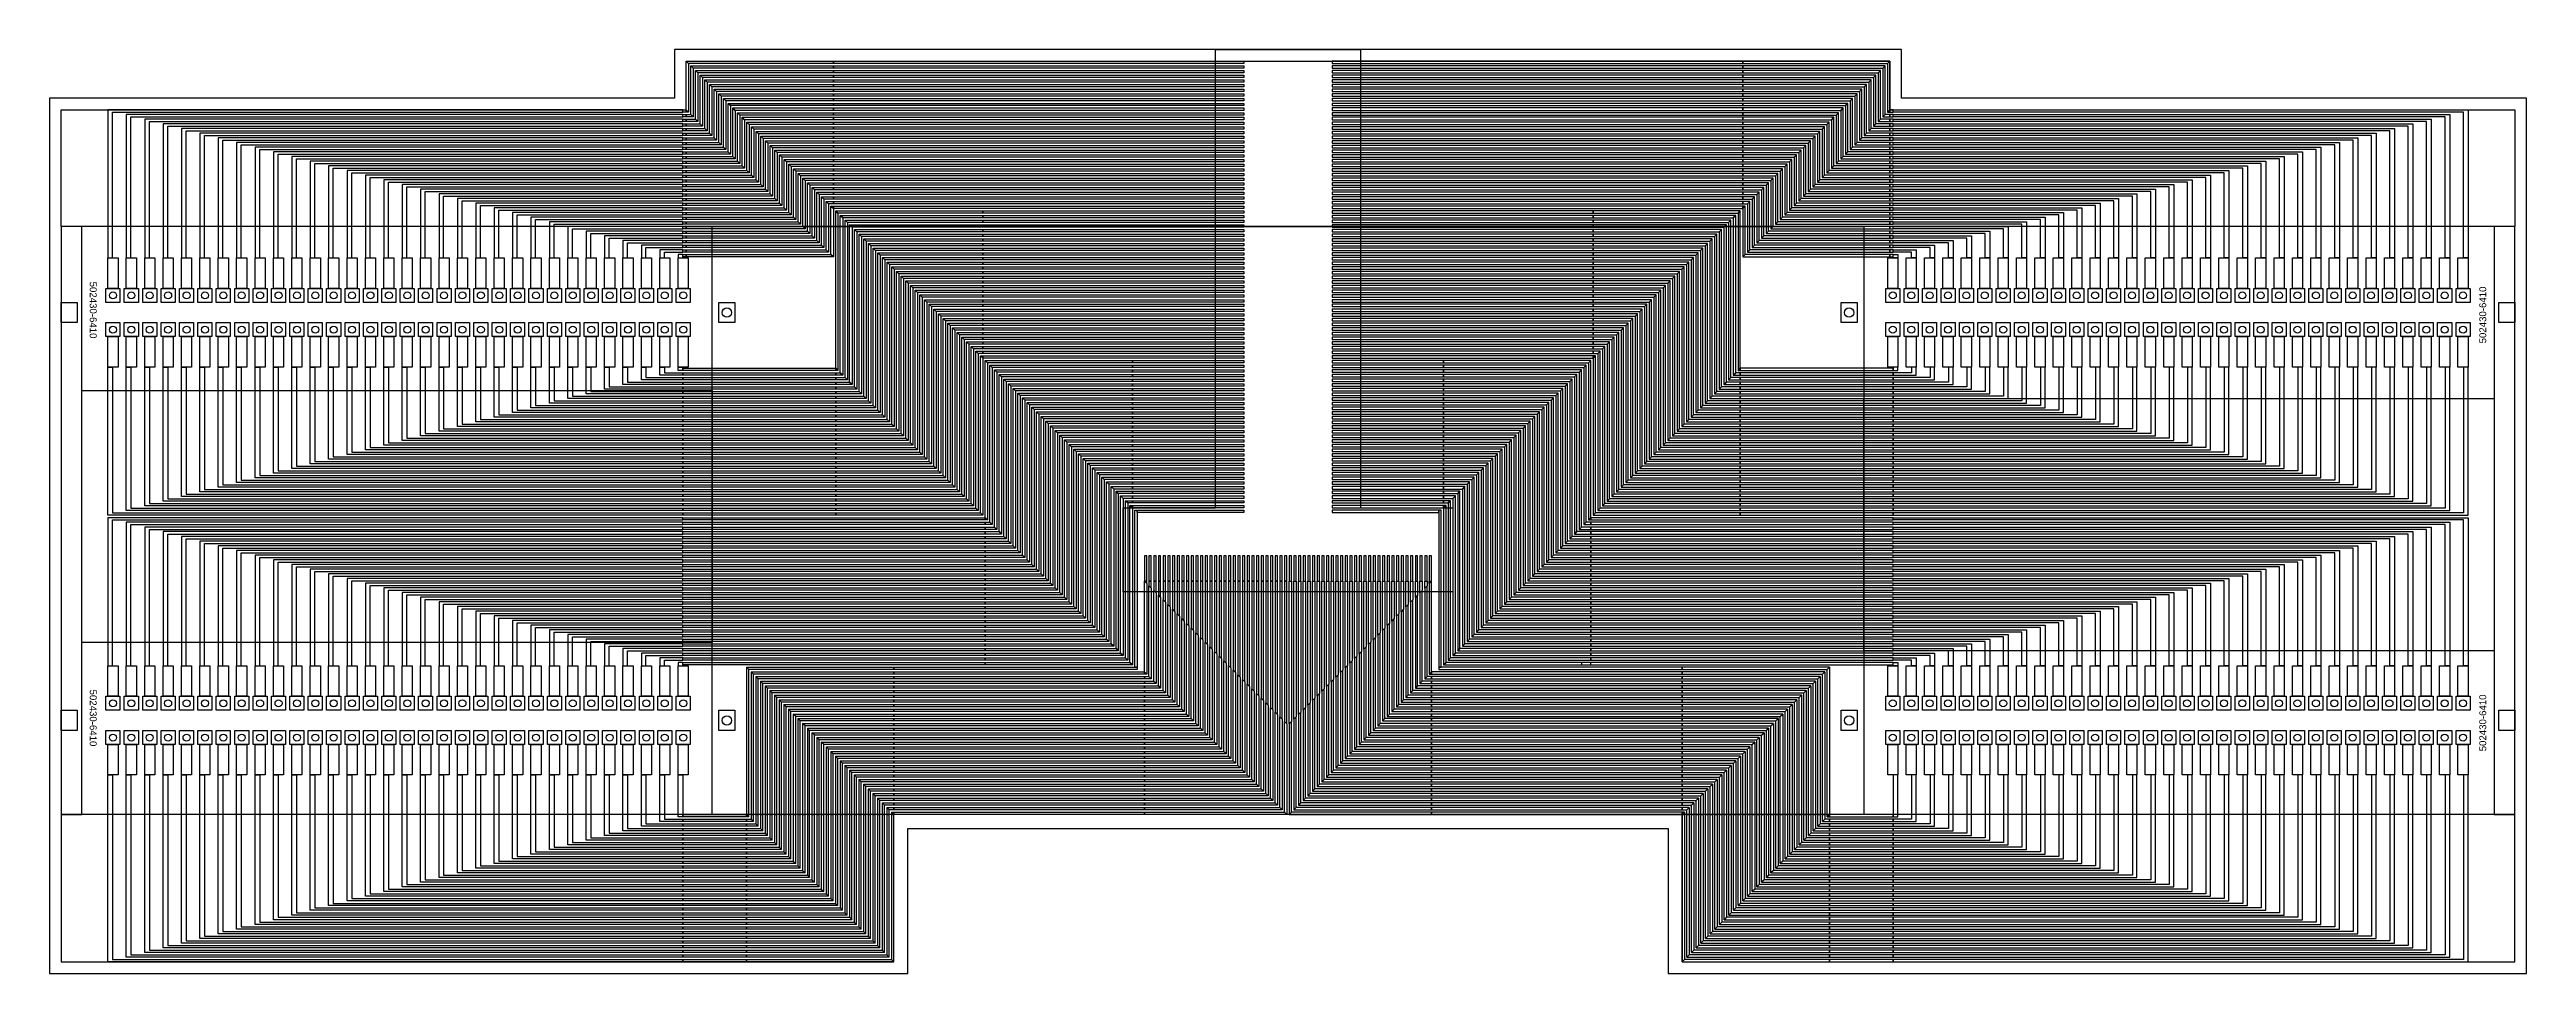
# Model space of a CAD drawing. Header units: inches. Extents: x 67224 to 207569, y -39728 to -14154.
# Drawn here: x 153707 to 207569, y -36054 to -15974 of the extents above; entities that cross this region are included whole.
import ezdxf

# ---------------------------------------------------------------- set-up
doc = ezdxf.new("R2010")
doc.units = ezdxf.units.IN
doc.header["$MEASUREMENT"] = 0
for name, color, linetype in [('board outline', 130, 'Continuous'), ('bottom copper', 160, 'Continuous'), ('bottom solder mask', 94, 'Continuous'), ('drill', 44, 'Continuous'), ('top copper', 10, 'Continuous'), ('top solder mask', 90, 'Continuous')]:
    doc.layers.add(name, color=color, linetype=linetype)
doc.styles.get("Standard").update_dxf_attribs({"font": 'arial.ttf'})

msp = doc.modelspace()

# ---------------------------------------------------------------- texts
at = {"char_height": 150, "width": 4405.41, "attachment_point": 1}
for insert, rotation in [((154732, -21018), 270), ((154732, -21018), 270), ((206544, -22360), 90), ((154732, -29884), 270), ((154732, -29884), 270), ((206544, -31226), 90), ((206544, -31226), 90)]:
    msp.add_mtext('502430-6410', dxfattribs=dict(at, insert=insert, rotation=rotation))

# ---------------------------------------------------------------- linework, layer by layer
at = {"layer": 'board outline'}
msp.add_lwpolyline([(153707, -17028), (153707, -36054), (172370, -36054), (172370, -32904), (188906, -32904), (188906, -36054), (207569, -36054), (207569, -17028), (193980, -17028), (193980, -15974), (167296, -15974), (167296, -17028)], close=True, dxfattribs=at)
at = {"layer": 'bottom copper'}
for points in [[(167550, -17282), (167550, -16228), (193726, -16228), (193726, -17282), (207315, -17282), (207315, -19822), (153961, -19822), (153961, -17282)], [(153961, -19822), (153961, -32599), (154412, -32599), (154412, -19822)], [(168118, -32599), (168118, -19822), (193159, -19822), (193159, -32599)], [(207315, -32599), (207315, -19822), (206864, -19822), (206864, -32599)], [(154976, -21164), (154976, -20504), (155196, -20504), (155196, -21164)], [(155376, -21164), (155376, -20504), (155596, -20504), (155596, -21164)], [(155776, -21164), (155776, -20504), (155996, -20504), (155996, -21164)], [(156176, -21164), (156176, -20504), (156396, -20504), (156396, -21164)], [(156576, -21164), (156576, -20504), (156796, -20504), (156796, -21164)], [(156976, -21164), (156976, -20504), (157196, -20504), (157196, -21164)], [(157376, -21164), (157376, -20504), (157596, -20504), (157596, -21164)], [(157776, -21164), (157776, -20504), (157996, -20504), (157996, -21164)], [(158176, -21164), (158176, -20504), (158396, -20504), (158396, -21164)], [(158576, -21164), (158576, -20504), (158796, -20504), (158796, -21164)], [(158976, -21164), (158976, -20504), (159196, -20504), (159196, -21164)], [(159376, -21164), (159376, -20504), (159596, -20504), (159596, -21164)], [(159776, -21164), (159776, -20504), (159996, -20504), (159996, -21164)], [(160176, -21164), (160176, -20504), (160396, -20504), (160396, -21164)], [(160576, -21164), (160576, -20504), (160796, -20504), (160796, -21164)], [(160976, -21164), (160976, -20504), (161196, -20504), (161196, -21164)], [(161376, -21164), (161376, -20504), (161596, -20504), (161596, -21164)], [(161776, -21164), (161776, -20504), (161996, -20504), (161996, -21164)], [(162176, -21164), (162176, -20504), (162396, -20504), (162396, -21164)], [(162576, -21164), (162576, -20504), (162796, -20504), (162796, -21164)], [(162976, -21164), (162976, -20504), (163196, -20504), (163196, -21164)], [(163376, -21164), (163376, -20504), (163596, -20504), (163596, -21164)], [(163776, -21164), (163776, -20504), (163996, -20504), (163996, -21164)], [(164176, -21164), (164176, -20504), (164396, -20504), (164396, -21164)], [(164576, -21164), (164576, -20504), (164796, -20504), (164796, -21164)], [(164976, -21164), (164976, -20504), (165196, -20504), (165196, -21164)], [(165376, -21164), (165376, -20504), (165596, -20504), (165596, -21164)], [(165776, -21164), (165776, -20504), (165996, -20504), (165996, -21164)], [(166176, -21164), (166176, -20504), (166396, -20504), (166396, -21164)], [(166576, -21164), (166576, -20504), (166796, -20504), (166796, -21164)], [(166976, -21164), (166976, -20504), (167196, -20504), (167196, -21164)], [(167376, -21164), (167376, -20504), (167596, -20504), (167596, -21164)], [(193680, -21164), (193680, -20504), (193900, -20504), (193900, -21164)], [(194080, -21164), (194080, -20504), (194300, -20504), (194300, -21164)], [(194480, -21164), (194480, -20504), (194700, -20504), (194700, -21164)], [(194880, -21164), (194880, -20504), (195100, -20504), (195100, -21164)], [(195280, -21164), (195280, -20504), (195500, -20504), (195500, -21164)], [(195680, -21164), (195680, -20504), (195900, -20504), (195900, -21164)], [(196080, -21164), (196080, -20504), (196300, -20504), (196300, -21164)], [(196480, -21164), (196480, -20504), (196700, -20504), (196700, -21164)], [(196880, -21164), (196880, -20504), (197100, -20504), (197100, -21164)], [(197280, -21164), (197280, -20504), (197500, -20504), (197500, -21164)], [(197680, -21164), (197680, -20504), (197900, -20504), (197900, -21164)], [(198080, -21164), (198080, -20504), (198300, -20504), (198300, -21164)], [(198480, -21164), (198480, -20504), (198700, -20504), (198700, -21164)], [(198880, -21164), (198880, -20504), (199100, -20504), (199100, -21164)], [(199280, -21164), (199280, -20504), (199500, -20504), (199500, -21164)], [(199680, -21164), (199680, -20504), (199900, -20504), (199900, -21164)], [(200080, -21164), (200080, -20504), (200300, -20504), (200300, -21164)], [(200480, -21164), (200480, -20504), (200700, -20504), (200700, -21164)], [(200880, -21164), (200880, -20504), (201100, -20504), (201100, -21164)], [(201280, -21164), (201280, -20504), (201500, -20504), (201500, -21164)], [(201680, -21164), (201680, -20504), (201900, -20504), (201900, -21164)], [(202080, -21164), (202080, -20504), (202300, -20504), (202300, -21164)], [(202480, -21164), (202480, -20504), (202700, -20504), (202700, -21164)], [(202880, -21164), (202880, -20504), (203100, -20504), (203100, -21164)], [(203280, -21164), (203280, -20504), (203500, -20504), (203500, -21164)], [(203680, -21164), (203680, -20504), (203900, -20504), (203900, -21164)], [(204080, -21164), (204080, -20504), (204300, -20504), (204300, -21164)], [(204480, -21164), (204480, -20504), (204700, -20504), (204700, -21164)], [(204880, -21164), (204880, -20504), (205100, -20504), (205100, -21164)], [(205280, -21164), (205280, -20504), (205500, -20504), (205500, -21164)], [(205680, -21164), (205680, -20504), (205900, -20504), (205900, -21164)], [(206080, -21164), (206080, -20504), (206300, -20504), (206300, -21164)], [(154933, -21164), (155238, -21164), (155238, -21469), (154933, -21469)], [(155333, -21164), (155638, -21164), (155638, -21469), (155333, -21469)], [(155733, -21164), (156038, -21164), (156038, -21469), (155733, -21469)], [(156133, -21164), (156438, -21164), (156438, -21469), (156133, -21469)], [(156533, -21164), (156838, -21164), (156838, -21469), (156533, -21469)], [(156933, -21164), (157238, -21164), (157238, -21469), (156933, -21469)], [(157333, -21164), (157638, -21164), (157638, -21469), (157333, -21469)], [(157733, -21164), (158038, -21164), (158038, -21469), (157733, -21469)], [(158133, -21164), (158438, -21164), (158438, -21469), (158133, -21469)], [(158533, -21164), (158838, -21164), (158838, -21469), (158533, -21469)], [(158933, -21164), (159238, -21164), (159238, -21469), (158933, -21469)], [(159333, -21164), (159638, -21164), (159638, -21469), (159333, -21469)], [(159733, -21164), (160038, -21164), (160038, -21469), (159733, -21469)], [(160133, -21164), (160438, -21164), (160438, -21469), (160133, -21469)], [(160533, -21164), (160838, -21164), (160838, -21469), (160533, -21469)], [(160933, -21164), (161238, -21164), (161238, -21469), (160933, -21469)], [(161333, -21164), (161638, -21164), (161638, -21469), (161333, -21469)], [(161733, -21164), (162038, -21164), (162038, -21469), (161733, -21469)], [(162133, -21164), (162438, -21164), (162438, -21469), (162133, -21469)], [(162533, -21164), (162838, -21164), (162838, -21469), (162533, -21469)], [(162933, -21164), (163238, -21164), (163238, -21469), (162933, -21469)], [(163333, -21164), (163638, -21164), (163638, -21469), (163333, -21469)], [(163733, -21164), (164038, -21164), (164038, -21469), (163733, -21469)], [(164133, -21164), (164438, -21164), (164438, -21469), (164133, -21469)], [(164533, -21164), (164838, -21164), (164838, -21469), (164533, -21469)], [(164933, -21164), (165238, -21164), (165238, -21469), (164933, -21469)], [(165333, -21164), (165638, -21164), (165638, -21469), (165333, -21469)], [(165733, -21164), (166038, -21164), (166038, -21469), (165733, -21469)], [(166133, -21164), (166438, -21164), (166438, -21469), (166133, -21469)], [(166533, -21164), (166838, -21164), (166838, -21469), (166533, -21469)], [(166933, -21164), (167238, -21164), (167238, -21469), (166933, -21469)], [(167333, -21164), (167638, -21164), (167638, -21469), (167333, -21469)], [(193943, -21469), (193638, -21469), (193638, -21164), (193943, -21164)], [(194343, -21469), (194038, -21469), (194038, -21164), (194343, -21164)], [(194743, -21469), (194438, -21469), (194438, -21164), (194743, -21164)], [(195143, -21469), (194838, -21469), (194838, -21164), (195143, -21164)], [(195543, -21469), (195238, -21469), (195238, -21164), (195543, -21164)], [(195943, -21469), (195638, -21469), (195638, -21164), (195943, -21164)], [(196343, -21469), (196038, -21469), (196038, -21164), (196343, -21164)], [(196743, -21469), (196438, -21469), (196438, -21164), (196743, -21164)], [(197143, -21469), (196838, -21469), (196838, -21164), (197143, -21164)], [(197543, -21469), (197238, -21469), (197238, -21164), (197543, -21164)], [(197943, -21469), (197638, -21469), (197638, -21164), (197943, -21164)], [(198343, -21469), (198038, -21469), (198038, -21164), (198343, -21164)], [(198743, -21469), (198438, -21469), (198438, -21164), (198743, -21164)], [(199143, -21469), (198838, -21469), (198838, -21164), (199143, -21164)], [(199543, -21469), (199238, -21469), (199238, -21164), (199543, -21164)], [(199943, -21469), (199638, -21469), (199638, -21164), (199943, -21164)], [(200343, -21469), (200038, -21469), (200038, -21164), (200343, -21164)], [(200743, -21469), (200438, -21469), (200438, -21164), (200743, -21164)], [(201143, -21469), (200838, -21469), (200838, -21164), (201143, -21164)], [(201543, -21469), (201238, -21469), (201238, -21164), (201543, -21164)], [(201943, -21469), (201638, -21469), (201638, -21164), (201943, -21164)], [(202343, -21469), (202038, -21469), (202038, -21164), (202343, -21164)], [(202743, -21469), (202438, -21469), (202438, -21164), (202743, -21164)], [(203143, -21469), (202838, -21469), (202838, -21164), (203143, -21164)], [(203543, -21469), (203238, -21469), (203238, -21164), (203543, -21164)], [(203943, -21469), (203638, -21469), (203638, -21164), (203943, -21164)], [(204343, -21469), (204038, -21469), (204038, -21164), (204343, -21164)], [(204743, -21469), (204438, -21469), (204438, -21164), (204743, -21164)], [(205143, -21469), (204838, -21469), (204838, -21164), (205143, -21164)], [(205543, -21469), (205238, -21469), (205238, -21164), (205543, -21164)], [(205943, -21469), (205638, -21469), (205638, -21164), (205943, -21164)], [(206343, -21469), (206038, -21469), (206038, -21164), (206343, -21164)], [(154933, -21909), (155238, -21909), (155238, -22214), (154933, -22214)], [(155333, -21909), (155638, -21909), (155638, -22214), (155333, -22214)], [(155733, -21909), (156038, -21909), (156038, -22214), (155733, -22214)], [(156133, -21909), (156438, -21909), (156438, -22214), (156133, -22214)], [(156533, -21909), (156838, -21909), (156838, -22214), (156533, -22214)], [(156933, -21909), (157238, -21909), (157238, -22214), (156933, -22214)], [(157333, -21909), (157638, -21909), (157638, -22214), (157333, -22214)], [(157733, -21909), (158038, -21909), (158038, -22214), (157733, -22214)], [(158133, -21909), (158438, -21909), (158438, -22214), (158133, -22214)], [(158533, -21909), (158838, -21909), (158838, -22214), (158533, -22214)], [(158933, -21909), (159238, -21909), (159238, -22214), (158933, -22214)], [(159333, -21909), (159638, -21909), (159638, -22214), (159333, -22214)], [(159733, -21909), (160038, -21909), (160038, -22214), (159733, -22214)], [(160133, -21909), (160438, -21909), (160438, -22214), (160133, -22214)], [(160533, -21909), (160838, -21909), (160838, -22214), (160533, -22214)], [(160933, -21909), (161238, -21909), (161238, -22214), (160933, -22214)], [(161333, -21909), (161638, -21909), (161638, -22214), (161333, -22214)], [(161733, -21909), (162038, -21909), (162038, -22214), (161733, -22214)], [(162133, -21909), (162438, -21909), (162438, -22214), (162133, -22214)], [(162533, -21909), (162838, -21909), (162838, -22214), (162533, -22214)], [(162933, -21909), (163238, -21909), (163238, -22214), (162933, -22214)], [(163333, -21909), (163638, -21909), (163638, -22214), (163333, -22214)], [(163733, -21909), (164038, -21909), (164038, -22214), (163733, -22214)], [(164133, -21909), (164438, -21909), (164438, -22214), (164133, -22214)], [(164533, -21909), (164838, -21909), (164838, -22214), (164533, -22214)], [(164933, -21909), (165238, -21909), (165238, -22214), (164933, -22214)], [(165333, -21909), (165638, -21909), (165638, -22214), (165333, -22214)], [(165733, -21909), (166038, -21909), (166038, -22214), (165733, -22214)], [(166133, -21909), (166438, -21909), (166438, -22214), (166133, -22214)], [(166533, -21909), (166838, -21909), (166838, -22214), (166533, -22214)], [(166933, -21909), (167238, -21909), (167238, -22214), (166933, -22214)], [(167333, -21909), (167638, -21909), (167638, -22214), (167333, -22214)], [(193943, -22214), (193638, -22214), (193638, -21909), (193943, -21909)], [(194343, -22214), (194038, -22214), (194038, -21909), (194343, -21909)], [(194743, -22214), (194438, -22214), (194438, -21909), (194743, -21909)], [(195143, -22214), (194838, -22214), (194838, -21909), (195143, -21909)], [(195543, -22214), (195238, -22214), (195238, -21909), (195543, -21909)], [(195943, -22214), (195638, -22214), (195638, -21909), (195943, -21909)], [(196343, -22214), (196038, -22214), (196038, -21909), (196343, -21909)], [(196743, -22214), (196438, -22214), (196438, -21909), (196743, -21909)], [(197143, -22214), (196838, -22214), (196838, -21909), (197143, -21909)], [(197543, -22214), (197238, -22214), (197238, -21909), (197543, -21909)], [(197943, -22214), (197638, -22214), (197638, -21909), (197943, -21909)], [(198343, -22214), (198038, -22214), (198038, -21909), (198343, -21909)], [(198743, -22214), (198438, -22214), (198438, -21909), (198743, -21909)], [(199143, -22214), (198838, -22214), (198838, -21909), (199143, -21909)], [(199543, -22214), (199238, -22214), (199238, -21909), (199543, -21909)], [(199943, -22214), (199638, -22214), (199638, -21909), (199943, -21909)], [(200343, -22214), (200038, -22214), (200038, -21909), (200343, -21909)], [(200743, -22214), (200438, -22214), (200438, -21909), (200743, -21909)], [(201143, -22214), (200838, -22214), (200838, -21909), (201143, -21909)], [(201543, -22214), (201238, -22214), (201238, -21909), (201543, -21909)], [(201943, -22214), (201638, -22214), (201638, -21909), (201943, -21909)], [(202343, -22214), (202038, -22214), (202038, -21909), (202343, -21909)], [(202743, -22214), (202438, -22214), (202438, -21909), (202743, -21909)], [(203143, -22214), (202838, -22214), (202838, -21909), (203143, -21909)], [(203543, -22214), (203238, -22214), (203238, -21909), (203543, -21909)], [(203943, -22214), (203638, -22214), (203638, -21909), (203943, -21909)], [(204343, -22214), (204038, -22214), (204038, -21909), (204343, -21909)], [(204743, -22214), (204438, -22214), (204438, -21909), (204743, -21909)], [(205143, -22214), (204838, -22214), (204838, -21909), (205143, -21909)], [(205543, -22214), (205238, -22214), (205238, -21909), (205543, -21909)], [(205943, -22214), (205638, -22214), (205638, -21909), (205943, -21909)], [(206343, -22214), (206038, -22214), (206038, -21909), (206343, -21909)], [(154976, -22874), (154976, -22214), (155196, -22214), (155196, -22874)], [(155376, -22874), (155376, -22214), (155596, -22214), (155596, -22874)], [(155776, -22874), (155776, -22214), (155996, -22214), (155996, -22874)], [(156176, -22874), (156176, -22214), (156396, -22214), (156396, -22874)], [(156576, -22874), (156576, -22214), (156796, -22214), (156796, -22874)], [(156976, -22874), (156976, -22214), (157196, -22214), (157196, -22874)], [(157376, -22874), (157376, -22214), (157596, -22214), (157596, -22874)], [(157776, -22874), (157776, -22214), (157996, -22214), (157996, -22874)], [(158176, -22874), (158176, -22214), (158396, -22214), (158396, -22874)], [(158576, -22874), (158576, -22214), (158796, -22214), (158796, -22874)], [(158976, -22874), (158976, -22214), (159196, -22214), (159196, -22874)], [(159376, -22874), (159376, -22214), (159596, -22214), (159596, -22874)], [(159776, -22874), (159776, -22214), (159996, -22214), (159996, -22874)], [(160176, -22874), (160176, -22214), (160396, -22214), (160396, -22874)], [(160576, -22874), (160576, -22214), (160796, -22214), (160796, -22874)], [(160976, -22874), (160976, -22214), (161196, -22214), (161196, -22874)], [(161376, -22874), (161376, -22214), (161596, -22214), (161596, -22874)], [(161776, -22874), (161776, -22214), (161996, -22214), (161996, -22874)], [(162176, -22874), (162176, -22214), (162396, -22214), (162396, -22874)], [(162576, -22874), (162576, -22214), (162796, -22214), (162796, -22874)], [(162976, -22874), (162976, -22214), (163196, -22214), (163196, -22874)], [(163376, -22874), (163376, -22214), (163596, -22214), (163596, -22874)], [(163776, -22874), (163776, -22214), (163996, -22214), (163996, -22874)], [(164176, -22874), (164176, -22214), (164396, -22214), (164396, -22874)], [(164576, -22874), (164576, -22214), (164796, -22214), (164796, -22874)], [(164976, -22874), (164976, -22214), (165196, -22214), (165196, -22874)], [(165376, -22874), (165376, -22214), (165596, -22214), (165596, -22874)], [(165776, -22874), (165776, -22214), (165996, -22214), (165996, -22874)], [(166176, -22874), (166176, -22214), (166396, -22214), (166396, -22874)], [(166576, -22874), (166576, -22214), (166796, -22214), (166796, -22874)], [(166976, -22874), (166976, -22214), (167196, -22214), (167196, -22874)], [(167376, -22874), (167376, -22214), (167596, -22214), (167596, -22874)], [(193680, -22874), (193680, -22214), (193900, -22214), (193900, -22874)], [(194080, -22874), (194080, -22214), (194300, -22214), (194300, -22874)], [(194480, -22874), (194480, -22214), (194700, -22214), (194700, -22874)], [(194880, -22874), (194880, -22214), (195100, -22214), (195100, -22874)], [(195280, -22874), (195280, -22214), (195500, -22214), (195500, -22874)], [(195680, -22874), (195680, -22214), (195900, -22214), (195900, -22874)], [(196080, -22874), (196080, -22214), (196300, -22214), (196300, -22874)], [(196480, -22874), (196480, -22214), (196700, -22214), (196700, -22874)], [(196880, -22874), (196880, -22214), (197100, -22214), (197100, -22874)], [(197280, -22874), (197280, -22214), (197500, -22214), (197500, -22874)], [(197680, -22874), (197680, -22214), (197900, -22214), (197900, -22874)], [(198080, -22874), (198080, -22214), (198300, -22214), (198300, -22874)], [(198480, -22874), (198480, -22214), (198700, -22214), (198700, -22874)], [(198880, -22874), (198880, -22214), (199100, -22214), (199100, -22874)], [(199280, -22874), (199280, -22214), (199500, -22214), (199500, -22874)], [(199680, -22874), (199680, -22214), (199900, -22214), (199900, -22874)], [(200080, -22874), (200080, -22214), (200300, -22214), (200300, -22874)], [(200480, -22874), (200480, -22214), (200700, -22214), (200700, -22874)], [(200880, -22874), (200880, -22214), (201100, -22214), (201100, -22874)], [(201280, -22874), (201280, -22214), (201500, -22214), (201500, -22874)], [(201680, -22874), (201680, -22214), (201900, -22214), (201900, -22874)], [(202080, -22874), (202080, -22214), (202300, -22214), (202300, -22874)], [(202480, -22874), (202480, -22214), (202700, -22214), (202700, -22874)], [(202880, -22874), (202880, -22214), (203100, -22214), (203100, -22874)], [(203280, -22874), (203280, -22214), (203500, -22214), (203500, -22874)], [(203680, -22874), (203680, -22214), (203900, -22214), (203900, -22874)], [(204080, -22874), (204080, -22214), (204300, -22214), (204300, -22874)], [(204480, -22874), (204480, -22214), (204700, -22214), (204700, -22874)], [(204880, -22874), (204880, -22214), (205100, -22214), (205100, -22874)], [(205280, -22874), (205280, -22214), (205500, -22214), (205500, -22874)], [(205680, -22874), (205680, -22214), (205900, -22214), (205900, -22874)], [(206080, -22874), (206080, -22214), (206300, -22214), (206300, -22874)], [(154412, -23382), (168118, -23382), (168118, -28862), (154412, -28862)], [(206864, -29039), (193158, -29039), (193158, -23558), (206864, -23558)], [(154976, -30030), (154976, -29370), (155196, -29370), (155196, -30030)], [(155376, -30030), (155376, -29370), (155596, -29370), (155596, -30030)], [(155776, -30030), (155776, -29370), (155996, -29370), (155996, -30030)], [(156176, -30030), (156176, -29370), (156396, -29370), (156396, -30030)], [(156576, -30030), (156576, -29370), (156796, -29370), (156796, -30030)], [(156976, -30030), (156976, -29370), (157196, -29370), (157196, -30030)], [(157376, -30030), (157376, -29370), (157596, -29370), (157596, -30030)], [(157776, -30030), (157776, -29370), (157996, -29370), (157996, -30030)], [(158176, -30030), (158176, -29370), (158396, -29370), (158396, -30030)], [(158576, -30030), (158576, -29370), (158796, -29370), (158796, -30030)], [(158976, -30030), (158976, -29370), (159196, -29370), (159196, -30030)], [(159376, -30030), (159376, -29370), (159596, -29370), (159596, -30030)], [(159776, -30030), (159776, -29370), (159996, -29370), (159996, -30030)], [(160176, -30030), (160176, -29370), (160396, -29370), (160396, -30030)], [(160576, -30030), (160576, -29370), (160796, -29370), (160796, -30030)], [(160976, -30030), (160976, -29370), (161196, -29370), (161196, -30030)], [(161376, -30030), (161376, -29370), (161596, -29370), (161596, -30030)], [(161776, -30030), (161776, -29370), (161996, -29370), (161996, -30030)], [(162176, -30030), (162176, -29370), (162396, -29370), (162396, -30030)], [(162576, -30030), (162576, -29370), (162796, -29370), (162796, -30030)], [(162976, -30030), (162976, -29370), (163196, -29370), (163196, -30030)], [(163376, -30030), (163376, -29370), (163596, -29370), (163596, -30030)], [(163776, -30030), (163776, -29370), (163996, -29370), (163996, -30030)], [(164176, -30030), (164176, -29370), (164396, -29370), (164396, -30030)], [(164576, -30030), (164576, -29370), (164796, -29370), (164796, -30030)], [(164976, -30030), (164976, -29370), (165196, -29370), (165196, -30030)], [(165376, -30030), (165376, -29370), (165596, -29370), (165596, -30030)], [(165776, -30030), (165776, -29370), (165996, -29370), (165996, -30030)], [(166176, -30030), (166176, -29370), (166396, -29370), (166396, -30030)], [(166576, -30030), (166576, -29370), (166796, -29370), (166796, -30030)], [(166976, -30030), (166976, -29370), (167196, -29370), (167196, -30030)], [(167376, -30030), (167376, -29370), (167596, -29370), (167596, -30030)], [(193680, -30030), (193680, -29370), (193900, -29370), (193900, -30030)], [(194080, -30030), (194080, -29370), (194300, -29370), (194300, -30030)], [(194480, -30030), (194480, -29370), (194700, -29370), (194700, -30030)], [(194880, -30030), (194880, -29370), (195100, -29370), (195100, -30030)], [(195280, -30030), (195280, -29370), (195500, -29370), (195500, -30030)], [(195680, -30030), (195680, -29370), (195900, -29370), (195900, -30030)], [(196080, -30030), (196080, -29370), (196300, -29370), (196300, -30030)], [(196480, -30030), (196480, -29370), (196700, -29370), (196700, -30030)], [(196880, -30030), (196880, -29370), (197100, -29370), (197100, -30030)], [(197280, -30030), (197280, -29370), (197500, -29370), (197500, -30030)], [(197680, -30030), (197680, -29370), (197900, -29370), (197900, -30030)], [(198080, -30030), (198080, -29370), (198300, -29370), (198300, -30030)], [(198480, -30030), (198480, -29370), (198700, -29370), (198700, -30030)], [(198880, -30030), (198880, -29370), (199100, -29370), (199100, -30030)], [(199280, -30030), (199280, -29370), (199500, -29370), (199500, -30030)], [(199680, -30030), (199680, -29370), (199900, -29370), (199900, -30030)], [(200080, -30030), (200080, -29370), (200300, -29370), (200300, -30030)], [(200480, -30030), (200480, -29370), (200700, -29370), (200700, -30030)], [(200880, -30030), (200880, -29370), (201100, -29370), (201100, -30030)], [(201280, -30030), (201280, -29370), (201500, -29370), (201500, -30030)], [(201680, -30030), (201680, -29370), (201900, -29370), (201900, -30030)], [(202080, -30030), (202080, -29370), (202300, -29370), (202300, -30030)], [(202480, -30030), (202480, -29370), (202700, -29370), (202700, -30030)], [(202880, -30030), (202880, -29370), (203100, -29370), (203100, -30030)], [(203280, -30030), (203280, -29370), (203500, -29370), (203500, -30030)], [(203680, -30030), (203680, -29370), (203900, -29370), (203900, -30030)], [(204080, -30030), (204080, -29370), (204300, -29370), (204300, -30030)], [(204480, -30030), (204480, -29370), (204700, -29370), (204700, -30030)], [(204880, -30030), (204880, -29370), (205100, -29370), (205100, -30030)], [(205280, -30030), (205280, -29370), (205500, -29370), (205500, -30030)], [(205680, -30030), (205680, -29370), (205900, -29370), (205900, -30030)], [(206080, -30030), (206080, -29370), (206300, -29370), (206300, -30030)], [(154933, -30030), (155238, -30030), (155238, -30335), (154933, -30335)], [(155333, -30030), (155638, -30030), (155638, -30335), (155333, -30335)], [(155733, -30030), (156038, -30030), (156038, -30335), (155733, -30335)], [(156133, -30030), (156438, -30030), (156438, -30335), (156133, -30335)], [(156533, -30030), (156838, -30030), (156838, -30335), (156533, -30335)], [(156933, -30030), (157238, -30030), (157238, -30335), (156933, -30335)], [(157333, -30030), (157638, -30030), (157638, -30335), (157333, -30335)], [(157733, -30030), (158038, -30030), (158038, -30335), (157733, -30335)], [(158133, -30030), (158438, -30030), (158438, -30335), (158133, -30335)], [(158533, -30030), (158838, -30030), (158838, -30335), (158533, -30335)], [(158933, -30030), (159238, -30030), (159238, -30335), (158933, -30335)], [(159333, -30030), (159638, -30030), (159638, -30335), (159333, -30335)], [(159733, -30030), (160038, -30030), (160038, -30335), (159733, -30335)], [(160133, -30030), (160438, -30030), (160438, -30335), (160133, -30335)], [(160533, -30030), (160838, -30030), (160838, -30335), (160533, -30335)], [(160933, -30030), (161238, -30030), (161238, -30335), (160933, -30335)], [(161333, -30030), (161638, -30030), (161638, -30335), (161333, -30335)], [(161733, -30030), (162038, -30030), (162038, -30335), (161733, -30335)], [(162133, -30030), (162438, -30030), (162438, -30335), (162133, -30335)], [(162533, -30030), (162838, -30030), (162838, -30335), (162533, -30335)], [(162933, -30030), (163238, -30030), (163238, -30335), (162933, -30335)], [(163333, -30030), (163638, -30030), (163638, -30335), (163333, -30335)], [(163733, -30030), (164038, -30030), (164038, -30335), (163733, -30335)], [(164133, -30030), (164438, -30030), (164438, -30335), (164133, -30335)], [(164533, -30030), (164838, -30030), (164838, -30335), (164533, -30335)], [(164933, -30030), (165238, -30030), (165238, -30335), (164933, -30335)], [(165333, -30030), (165638, -30030), (165638, -30335), (165333, -30335)], [(165733, -30030), (166038, -30030), (166038, -30335), (165733, -30335)], [(166133, -30030), (166438, -30030), (166438, -30335), (166133, -30335)], [(166533, -30030), (166838, -30030), (166838, -30335), (166533, -30335)], [(166933, -30030), (167238, -30030), (167238, -30335), (166933, -30335)], [(167333, -30030), (167638, -30030), (167638, -30335), (167333, -30335)], [(193943, -30335), (193638, -30335), (193638, -30030), (193943, -30030)], [(194343, -30335), (194038, -30335), (194038, -30030), (194343, -30030)], [(194743, -30335), (194438, -30335), (194438, -30030), (194743, -30030)], [(195143, -30335), (194838, -30335), (194838, -30030), (195143, -30030)], [(195543, -30335), (195238, -30335), (195238, -30030), (195543, -30030)], [(195943, -30335), (195638, -30335), (195638, -30030), (195943, -30030)], [(196343, -30335), (196038, -30335), (196038, -30030), (196343, -30030)], [(196743, -30335), (196438, -30335), (196438, -30030), (196743, -30030)], [(197143, -30335), (196838, -30335), (196838, -30030), (197143, -30030)], [(197543, -30335), (197238, -30335), (197238, -30030), (197543, -30030)], [(197943, -30335), (197638, -30335), (197638, -30030), (197943, -30030)], [(198343, -30335), (198038, -30335), (198038, -30030), (198343, -30030)], [(198743, -30335), (198438, -30335), (198438, -30030), (198743, -30030)], [(199143, -30335), (198838, -30335), (198838, -30030), (199143, -30030)], [(199543, -30335), (199238, -30335), (199238, -30030), (199543, -30030)], [(199943, -30335), (199638, -30335), (199638, -30030), (199943, -30030)], [(200343, -30335), (200038, -30335), (200038, -30030), (200343, -30030)], [(200743, -30335), (200438, -30335), (200438, -30030), (200743, -30030)], [(201143, -30335), (200838, -30335), (200838, -30030), (201143, -30030)], [(201543, -30335), (201238, -30335), (201238, -30030), (201543, -30030)], [(201943, -30335), (201638, -30335), (201638, -30030), (201943, -30030)], [(202343, -30335), (202038, -30335), (202038, -30030), (202343, -30030)], [(202743, -30335), (202438, -30335), (202438, -30030), (202743, -30030)], [(203143, -30335), (202838, -30335), (202838, -30030), (203143, -30030)], [(203543, -30335), (203238, -30335), (203238, -30030), (203543, -30030)], [(203943, -30335), (203638, -30335), (203638, -30030), (203943, -30030)], [(204343, -30335), (204038, -30335), (204038, -30030), (204343, -30030)], [(204743, -30335), (204438, -30335), (204438, -30030), (204743, -30030)], [(205143, -30335), (204838, -30335), (204838, -30030), (205143, -30030)], [(205543, -30335), (205238, -30335), (205238, -30030), (205543, -30030)], [(205943, -30335), (205638, -30335), (205638, -30030), (205943, -30030)], [(206343, -30335), (206038, -30335), (206038, -30030), (206343, -30030)], [(154933, -30775), (155238, -30775), (155238, -31080), (154933, -31080)], [(154976, -31740), (154976, -31080), (155196, -31080), (155196, -31740)], [(155333, -30775), (155638, -30775), (155638, -31080), (155333, -31080)], [(155376, -31740), (155376, -31080), (155596, -31080), (155596, -31740)], [(155733, -30775), (156038, -30775), (156038, -31080), (155733, -31080)], [(155776, -31740), (155776, -31080), (155996, -31080), (155996, -31740)], [(156133, -30775), (156438, -30775), (156438, -31080), (156133, -31080)], [(156176, -31740), (156176, -31080), (156396, -31080), (156396, -31740)], [(156533, -30775), (156838, -30775), (156838, -31080), (156533, -31080)], [(156576, -31740), (156576, -31080), (156796, -31080), (156796, -31740)], [(156933, -30775), (157238, -30775), (157238, -31080), (156933, -31080)], [(156976, -31740), (156976, -31080), (157196, -31080), (157196, -31740)], [(157333, -30775), (157638, -30775), (157638, -31080), (157333, -31080)], [(157376, -31740), (157376, -31080), (157596, -31080), (157596, -31740)], [(157733, -30775), (158038, -30775), (158038, -31080), (157733, -31080)], [(157776, -31740), (157776, -31080), (157996, -31080), (157996, -31740)], [(158133, -30775), (158438, -30775), (158438, -31080), (158133, -31080)], [(158176, -31740), (158176, -31080), (158396, -31080), (158396, -31740)], [(158533, -30775), (158838, -30775), (158838, -31080), (158533, -31080)], [(158576, -31740), (158576, -31080), (158796, -31080), (158796, -31740)], [(158933, -30775), (159238, -30775), (159238, -31080), (158933, -31080)], [(158976, -31740), (158976, -31080), (159196, -31080), (159196, -31740)], [(159333, -30775), (159638, -30775), (159638, -31080), (159333, -31080)], [(159376, -31740), (159376, -31080), (159596, -31080), (159596, -31740)], [(159733, -30775), (160038, -30775), (160038, -31080), (159733, -31080)], [(159776, -31740), (159776, -31080), (159996, -31080), (159996, -31740)], [(160133, -30775), (160438, -30775), (160438, -31080), (160133, -31080)], [(160176, -31740), (160176, -31080), (160396, -31080), (160396, -31740)], [(160533, -30775), (160838, -30775), (160838, -31080), (160533, -31080)], [(160576, -31740), (160576, -31080), (160796, -31080), (160796, -31740)], [(160933, -30775), (161238, -30775), (161238, -31080), (160933, -31080)], [(160976, -31740), (160976, -31080), (161196, -31080), (161196, -31740)], [(161333, -30775), (161638, -30775), (161638, -31080), (161333, -31080)], [(161376, -31740), (161376, -31080), (161596, -31080), (161596, -31740)], [(161733, -30775), (162038, -30775), (162038, -31080), (161733, -31080)], [(161776, -31740), (161776, -31080), (161996, -31080), (161996, -31740)], [(162133, -30775), (162438, -30775), (162438, -31080), (162133, -31080)], [(162176, -31740), (162176, -31080), (162396, -31080), (162396, -31740)], [(162533, -30775), (162838, -30775), (162838, -31080), (162533, -31080)], [(162576, -31740), (162576, -31080), (162796, -31080), (162796, -31740)], [(162933, -30775), (163238, -30775), (163238, -31080), (162933, -31080)], [(162976, -31740), (162976, -31080), (163196, -31080), (163196, -31740)], [(163333, -30775), (163638, -30775), (163638, -31080), (163333, -31080)], [(163376, -31740), (163376, -31080), (163596, -31080), (163596, -31740)], [(163733, -30775), (164038, -30775), (164038, -31080), (163733, -31080)], [(163776, -31740), (163776, -31080), (163996, -31080), (163996, -31740)], [(164133, -30775), (164438, -30775), (164438, -31080), (164133, -31080)], [(164176, -31740), (164176, -31080), (164396, -31080), (164396, -31740)], [(164533, -30775), (164838, -30775), (164838, -31080), (164533, -31080)], [(164576, -31740), (164576, -31080), (164796, -31080), (164796, -31740)], [(164933, -30775), (165238, -30775), (165238, -31080), (164933, -31080)], [(164976, -31740), (164976, -31080), (165196, -31080), (165196, -31740)], [(165333, -30775), (165638, -30775), (165638, -31080), (165333, -31080)], [(165376, -31740), (165376, -31080), (165596, -31080), (165596, -31740)], [(165733, -30775), (166038, -30775), (166038, -31080), (165733, -31080)], [(165776, -31740), (165776, -31080), (165996, -31080), (165996, -31740)], [(166133, -30775), (166438, -30775), (166438, -31080), (166133, -31080)], [(166176, -31740), (166176, -31080), (166396, -31080), (166396, -31740)], [(166533, -30775), (166838, -30775), (166838, -31080), (166533, -31080)], [(166576, -31740), (166576, -31080), (166796, -31080), (166796, -31740)], [(166933, -30775), (167238, -30775), (167238, -31080), (166933, -31080)], [(166976, -31740), (166976, -31080), (167196, -31080), (167196, -31740)], [(167333, -30775), (167638, -30775), (167638, -31080), (167333, -31080)], [(167376, -31740), (167376, -31080), (167596, -31080), (167596, -31740)], [(193943, -31080), (193638, -31080), (193638, -30775), (193943, -30775)], [(193680, -31740), (193680, -31080), (193900, -31080), (193900, -31740)], [(194343, -31080), (194038, -31080), (194038, -30775), (194343, -30775)], [(194080, -31740), (194080, -31080), (194300, -31080), (194300, -31740)], [(194743, -31080), (194438, -31080), (194438, -30775), (194743, -30775)], [(194480, -31740), (194480, -31080), (194700, -31080), (194700, -31740)], [(195143, -31080), (194838, -31080), (194838, -30775), (195143, -30775)], [(194880, -31740), (194880, -31080), (195100, -31080), (195100, -31740)], [(195543, -31080), (195238, -31080), (195238, -30775), (195543, -30775)], [(195280, -31740), (195280, -31080), (195500, -31080), (195500, -31740)], [(195943, -31080), (195638, -31080), (195638, -30775), (195943, -30775)], [(195680, -31740), (195680, -31080), (195900, -31080), (195900, -31740)], [(196343, -31080), (196038, -31080), (196038, -30775), (196343, -30775)], [(196080, -31740), (196080, -31080), (196300, -31080), (196300, -31740)], [(196743, -31080), (196438, -31080), (196438, -30775), (196743, -30775)], [(196480, -31740), (196480, -31080), (196700, -31080), (196700, -31740)], [(197143, -31080), (196838, -31080), (196838, -30775), (197143, -30775)], [(196880, -31740), (196880, -31080), (197100, -31080), (197100, -31740)], [(197543, -31080), (197238, -31080), (197238, -30775), (197543, -30775)], [(197280, -31740), (197280, -31080), (197500, -31080), (197500, -31740)], [(197943, -31080), (197638, -31080), (197638, -30775), (197943, -30775)], [(197680, -31740), (197680, -31080), (197900, -31080), (197900, -31740)], [(198343, -31080), (198038, -31080), (198038, -30775), (198343, -30775)], [(198080, -31740), (198080, -31080), (198300, -31080), (198300, -31740)], [(198743, -31080), (198438, -31080), (198438, -30775), (198743, -30775)], [(198480, -31740), (198480, -31080), (198700, -31080), (198700, -31740)], [(199143, -31080), (198838, -31080), (198838, -30775), (199143, -30775)], [(198880, -31740), (198880, -31080), (199100, -31080), (199100, -31740)], [(199543, -31080), (199238, -31080), (199238, -30775), (199543, -30775)], [(199280, -31740), (199280, -31080), (199500, -31080), (199500, -31740)], [(199943, -31080), (199638, -31080), (199638, -30775), (199943, -30775)], [(199680, -31740), (199680, -31080), (199900, -31080), (199900, -31740)], [(200343, -31080), (200038, -31080), (200038, -30775), (200343, -30775)], [(200080, -31740), (200080, -31080), (200300, -31080), (200300, -31740)], [(200743, -31080), (200438, -31080), (200438, -30775), (200743, -30775)], [(200480, -31740), (200480, -31080), (200700, -31080), (200700, -31740)], [(201143, -31080), (200838, -31080), (200838, -30775), (201143, -30775)], [(200880, -31740), (200880, -31080), (201100, -31080), (201100, -31740)], [(201543, -31080), (201238, -31080), (201238, -30775), (201543, -30775)], [(201280, -31740), (201280, -31080), (201500, -31080), (201500, -31740)], [(201943, -31080), (201638, -31080), (201638, -30775), (201943, -30775)], [(201680, -31740), (201680, -31080), (201900, -31080), (201900, -31740)], [(202343, -31080), (202038, -31080), (202038, -30775), (202343, -30775)], [(202080, -31740), (202080, -31080), (202300, -31080), (202300, -31740)], [(202743, -31080), (202438, -31080), (202438, -30775), (202743, -30775)], [(202480, -31740), (202480, -31080), (202700, -31080), (202700, -31740)], [(203143, -31080), (202838, -31080), (202838, -30775), (203143, -30775)], [(202880, -31740), (202880, -31080), (203100, -31080), (203100, -31740)], [(203543, -31080), (203238, -31080), (203238, -30775), (203543, -30775)], [(203280, -31740), (203280, -31080), (203500, -31080), (203500, -31740)], [(203943, -31080), (203638, -31080), (203638, -30775), (203943, -30775)], [(203680, -31740), (203680, -31080), (203900, -31080), (203900, -31740)], [(204343, -31080), (204038, -31080), (204038, -30775), (204343, -30775)], [(204080, -31740), (204080, -31080), (204300, -31080), (204300, -31740)], [(204743, -31080), (204438, -31080), (204438, -30775), (204743, -30775)], [(204480, -31740), (204480, -31080), (204700, -31080), (204700, -31740)], [(205143, -31080), (204838, -31080), (204838, -30775), (205143, -30775)], [(204880, -31740), (204880, -31080), (205100, -31080), (205100, -31740)], [(205543, -31080), (205238, -31080), (205238, -30775), (205543, -30775)], [(205280, -31740), (205280, -31080), (205500, -31080), (205500, -31740)], [(205943, -31080), (205638, -31080), (205638, -30775), (205943, -30775)], [(205680, -31740), (205680, -31080), (205900, -31080), (205900, -31740)], [(206343, -31080), (206038, -31080), (206038, -30775), (206343, -30775)], [(206080, -31740), (206080, -31080), (206300, -31080), (206300, -31740)], [(172065, -32599), (153961, -32599), (153961, -35800), (172065, -35800)], [(207315, -32599), (189211, -32599), (189211, -35800), (207315, -35800)]]:
    msp.add_lwpolyline(points, close=True, dxfattribs=at)
at = {"layer": 'bottom solder mask'}
for points in [[(154976, -21164), (154976, -20504), (155196, -20504), (155196, -21164)], [(155376, -21164), (155376, -20504), (155596, -20504), (155596, -21164)], [(155776, -21164), (155776, -20504), (155996, -20504), (155996, -21164)], [(156176, -21164), (156176, -20504), (156396, -20504), (156396, -21164)], [(156576, -21164), (156576, -20504), (156796, -20504), (156796, -21164)], [(156976, -21164), (156976, -20504), (157196, -20504), (157196, -21164)], [(157376, -21164), (157376, -20504), (157596, -20504), (157596, -21164)], [(157776, -21164), (157776, -20504), (157996, -20504), (157996, -21164)], [(158176, -21164), (158176, -20504), (158396, -20504), (158396, -21164)], [(158576, -21164), (158576, -20504), (158796, -20504), (158796, -21164)], [(158976, -21164), (158976, -20504), (159196, -20504), (159196, -21164)], [(159376, -21164), (159376, -20504), (159596, -20504), (159596, -21164)], [(159776, -21164), (159776, -20504), (159996, -20504), (159996, -21164)], [(160176, -21164), (160176, -20504), (160396, -20504), (160396, -21164)], [(160576, -21164), (160576, -20504), (160796, -20504), (160796, -21164)], [(160976, -21164), (160976, -20504), (161196, -20504), (161196, -21164)], [(161376, -21164), (161376, -20504), (161596, -20504), (161596, -21164)], [(161776, -21164), (161776, -20504), (161996, -20504), (161996, -21164)], [(162176, -21164), (162176, -20504), (162396, -20504), (162396, -21164)], [(162576, -21164), (162576, -20504), (162796, -20504), (162796, -21164)], [(162976, -21164), (162976, -20504), (163196, -20504), (163196, -21164)], [(163376, -21164), (163376, -20504), (163596, -20504), (163596, -21164)], [(163776, -21164), (163776, -20504), (163996, -20504), (163996, -21164)], [(164176, -21164), (164176, -20504), (164396, -20504), (164396, -21164)], [(164576, -21164), (164576, -20504), (164796, -20504), (164796, -21164)], [(164976, -21164), (164976, -20504), (165196, -20504), (165196, -21164)], [(165376, -21164), (165376, -20504), (165596, -20504), (165596, -21164)], [(165776, -21164), (165776, -20504), (165996, -20504), (165996, -21164)], [(166176, -21164), (166176, -20504), (166396, -20504), (166396, -21164)], [(166576, -21164), (166576, -20504), (166796, -20504), (166796, -21164)], [(166976, -21164), (166976, -20504), (167196, -20504), (167196, -21164)], [(167376, -21164), (167376, -20504), (167596, -20504), (167596, -21164)], [(193680, -21164), (193680, -20504), (193900, -20504), (193900, -21164)], [(194080, -21164), (194080, -20504), (194300, -20504), (194300, -21164)], [(194480, -21164), (194480, -20504), (194700, -20504), (194700, -21164)], [(194880, -21164), (194880, -20504), (195100, -20504), (195100, -21164)], [(195280, -21164), (195280, -20504), (195500, -20504), (195500, -21164)], [(195680, -21164), (195680, -20504), (195900, -20504), (195900, -21164)], [(196080, -21164), (196080, -20504), (196300, -20504), (196300, -21164)], [(196480, -21164), (196480, -20504), (196700, -20504), (196700, -21164)], [(196880, -21164), (196880, -20504), (197100, -20504), (197100, -21164)], [(197280, -21164), (197280, -20504), (197500, -20504), (197500, -21164)], [(197680, -21164), (197680, -20504), (197900, -20504), (197900, -21164)], [(198080, -21164), (198080, -20504), (198300, -20504), (198300, -21164)], [(198480, -21164), (198480, -20504), (198700, -20504), (198700, -21164)], [(198880, -21164), (198880, -20504), (199100, -20504), (199100, -21164)], [(199280, -21164), (199280, -20504), (199500, -20504), (199500, -21164)], [(199680, -21164), (199680, -20504), (199900, -20504), (199900, -21164)], [(200080, -21164), (200080, -20504), (200300, -20504), (200300, -21164)], [(200480, -21164), (200480, -20504), (200700, -20504), (200700, -21164)], [(200880, -21164), (200880, -20504), (201100, -20504), (201100, -21164)], [(201280, -21164), (201280, -20504), (201500, -20504), (201500, -21164)], [(201680, -21164), (201680, -20504), (201900, -20504), (201900, -21164)], [(202080, -21164), (202080, -20504), (202300, -20504), (202300, -21164)], [(202480, -21164), (202480, -20504), (202700, -20504), (202700, -21164)], [(202880, -21164), (202880, -20504), (203100, -20504), (203100, -21164)], [(203280, -21164), (203280, -20504), (203500, -20504), (203500, -21164)], [(203680, -21164), (203680, -20504), (203900, -20504), (203900, -21164)], [(204080, -21164), (204080, -20504), (204300, -20504), (204300, -21164)], [(204480, -21164), (204480, -20504), (204700, -20504), (204700, -21164)], [(204880, -21164), (204880, -20504), (205100, -20504), (205100, -21164)], [(205280, -21164), (205280, -20504), (205500, -20504), (205500, -21164)], [(205680, -21164), (205680, -20504), (205900, -20504), (205900, -21164)], [(206080, -21164), (206080, -20504), (206300, -20504), (206300, -21164)], [(153961, -21909), (153961, -21469), (154311, -21469), (154311, -21909)], [(168261, -21909), (168261, -21469), (168611, -21469), (168611, -21909)], [(193015, -21469), (193015, -21909), (192665, -21909), (192665, -21469)], [(207315, -21469), (207315, -21909), (206965, -21909), (206965, -21469)], [(154976, -22874), (154976, -22214), (155196, -22214), (155196, -22874)], [(155376, -22874), (155376, -22214), (155596, -22214), (155596, -22874)], [(155776, -22874), (155776, -22214), (155996, -22214), (155996, -22874)], [(156176, -22874), (156176, -22214), (156396, -22214), (156396, -22874)], [(156576, -22874), (156576, -22214), (156796, -22214), (156796, -22874)], [(156976, -22874), (156976, -22214), (157196, -22214), (157196, -22874)], [(157376, -22874), (157376, -22214), (157596, -22214), (157596, -22874)], [(157776, -22874), (157776, -22214), (157996, -22214), (157996, -22874)], [(158176, -22874), (158176, -22214), (158396, -22214), (158396, -22874)], [(158576, -22874), (158576, -22214), (158796, -22214), (158796, -22874)], [(158976, -22874), (158976, -22214), (159196, -22214), (159196, -22874)], [(159376, -22874), (159376, -22214), (159596, -22214), (159596, -22874)], [(159776, -22874), (159776, -22214), (159996, -22214), (159996, -22874)], [(160176, -22874), (160176, -22214), (160396, -22214), (160396, -22874)], [(160576, -22874), (160576, -22214), (160796, -22214), (160796, -22874)], [(160976, -22874), (160976, -22214), (161196, -22214), (161196, -22874)], [(161376, -22874), (161376, -22214), (161596, -22214), (161596, -22874)], [(161776, -22874), (161776, -22214), (161996, -22214), (161996, -22874)], [(162176, -22874), (162176, -22214), (162396, -22214), (162396, -22874)], [(162576, -22874), (162576, -22214), (162796, -22214), (162796, -22874)], [(162976, -22874), (162976, -22214), (163196, -22214), (163196, -22874)], [(163376, -22874), (163376, -22214), (163596, -22214), (163596, -22874)], [(163776, -22874), (163776, -22214), (163996, -22214), (163996, -22874)], [(164176, -22874), (164176, -22214), (164396, -22214), (164396, -22874)], [(164576, -22874), (164576, -22214), (164796, -22214), (164796, -22874)], [(164976, -22874), (164976, -22214), (165196, -22214), (165196, -22874)], [(165376, -22874), (165376, -22214), (165596, -22214), (165596, -22874)], [(165776, -22874), (165776, -22214), (165996, -22214), (165996, -22874)], [(166176, -22874), (166176, -22214), (166396, -22214), (166396, -22874)], [(166576, -22874), (166576, -22214), (166796, -22214), (166796, -22874)], [(166976, -22874), (166976, -22214), (167196, -22214), (167196, -22874)], [(167376, -22874), (167376, -22214), (167596, -22214), (167596, -22874)], [(193680, -22874), (193680, -22214), (193900, -22214), (193900, -22874)], [(194080, -22874), (194080, -22214), (194300, -22214), (194300, -22874)], [(194480, -22874), (194480, -22214), (194700, -22214), (194700, -22874)], [(194880, -22874), (194880, -22214), (195100, -22214), (195100, -22874)], [(195280, -22874), (195280, -22214), (195500, -22214), (195500, -22874)], [(195680, -22874), (195680, -22214), (195900, -22214), (195900, -22874)], [(196080, -22874), (196080, -22214), (196300, -22214), (196300, -22874)], [(196480, -22874), (196480, -22214), (196700, -22214), (196700, -22874)], [(196880, -22874), (196880, -22214), (197100, -22214), (197100, -22874)], [(197280, -22874), (197280, -22214), (197500, -22214), (197500, -22874)], [(197680, -22874), (197680, -22214), (197900, -22214), (197900, -22874)], [(198080, -22874), (198080, -22214), (198300, -22214), (198300, -22874)], [(198480, -22874), (198480, -22214), (198700, -22214), (198700, -22874)], [(198880, -22874), (198880, -22214), (199100, -22214), (199100, -22874)], [(199280, -22874), (199280, -22214), (199500, -22214), (199500, -22874)], [(199680, -22874), (199680, -22214), (199900, -22214), (199900, -22874)], [(200080, -22874), (200080, -22214), (200300, -22214), (200300, -22874)], [(200480, -22874), (200480, -22214), (200700, -22214), (200700, -22874)], [(200880, -22874), (200880, -22214), (201100, -22214), (201100, -22874)], [(201280, -22874), (201280, -22214), (201500, -22214), (201500, -22874)], [(201680, -22874), (201680, -22214), (201900, -22214), (201900, -22874)], [(202080, -22874), (202080, -22214), (202300, -22214), (202300, -22874)], [(202480, -22874), (202480, -22214), (202700, -22214), (202700, -22874)], [(202880, -22874), (202880, -22214), (203100, -22214), (203100, -22874)], [(203280, -22874), (203280, -22214), (203500, -22214), (203500, -22874)], [(203680, -22874), (203680, -22214), (203900, -22214), (203900, -22874)], [(204080, -22874), (204080, -22214), (204300, -22214), (204300, -22874)], [(204480, -22874), (204480, -22214), (204700, -22214), (204700, -22874)], [(204880, -22874), (204880, -22214), (205100, -22214), (205100, -22874)], [(205280, -22874), (205280, -22214), (205500, -22214), (205500, -22874)], [(205680, -22874), (205680, -22214), (205900, -22214), (205900, -22874)], [(206080, -22874), (206080, -22214), (206300, -22214), (206300, -22874)], [(154976, -30030), (154976, -29370), (155196, -29370), (155196, -30030)], [(155376, -30030), (155376, -29370), (155596, -29370), (155596, -30030)], [(155776, -30030), (155776, -29370), (155996, -29370), (155996, -30030)], [(156176, -30030), (156176, -29370), (156396, -29370), (156396, -30030)], [(156576, -30030), (156576, -29370), (156796, -29370), (156796, -30030)], [(156976, -30030), (156976, -29370), (157196, -29370), (157196, -30030)], [(157376, -30030), (157376, -29370), (157596, -29370), (157596, -30030)], [(157776, -30030), (157776, -29370), (157996, -29370), (157996, -30030)], [(158176, -30030), (158176, -29370), (158396, -29370), (158396, -30030)], [(158576, -30030), (158576, -29370), (158796, -29370), (158796, -30030)], [(158976, -30030), (158976, -29370), (159196, -29370), (159196, -30030)], [(159376, -30030), (159376, -29370), (159596, -29370), (159596, -30030)], [(159776, -30030), (159776, -29370), (159996, -29370), (159996, -30030)], [(160176, -30030), (160176, -29370), (160396, -29370), (160396, -30030)], [(160576, -30030), (160576, -29370), (160796, -29370), (160796, -30030)], [(160976, -30030), (160976, -29370), (161196, -29370), (161196, -30030)], [(161376, -30030), (161376, -29370), (161596, -29370), (161596, -30030)], [(161776, -30030), (161776, -29370), (161996, -29370), (161996, -30030)], [(162176, -30030), (162176, -29370), (162396, -29370), (162396, -30030)], [(162576, -30030), (162576, -29370), (162796, -29370), (162796, -30030)], [(162976, -30030), (162976, -29370), (163196, -29370), (163196, -30030)], [(163376, -30030), (163376, -29370), (163596, -29370), (163596, -30030)], [(163776, -30030), (163776, -29370), (163996, -29370), (163996, -30030)], [(164176, -30030), (164176, -29370), (164396, -29370), (164396, -30030)], [(164576, -30030), (164576, -29370), (164796, -29370), (164796, -30030)], [(164976, -30030), (164976, -29370), (165196, -29370), (165196, -30030)], [(165376, -30030), (165376, -29370), (165596, -29370), (165596, -30030)], [(165776, -30030), (165776, -29370), (165996, -29370), (165996, -30030)], [(166176, -30030), (166176, -29370), (166396, -29370), (166396, -30030)], [(166576, -30030), (166576, -29370), (166796, -29370), (166796, -30030)], [(166976, -30030), (166976, -29370), (167196, -29370), (167196, -30030)], [(167376, -30030), (167376, -29370), (167596, -29370), (167596, -30030)], [(193680, -30030), (193680, -29370), (193900, -29370), (193900, -30030)], [(194080, -30030), (194080, -29370), (194300, -29370), (194300, -30030)], [(194480, -30030), (194480, -29370), (194700, -29370), (194700, -30030)], [(194880, -30030), (194880, -29370), (195100, -29370), (195100, -30030)], [(195280, -30030), (195280, -29370), (195500, -29370), (195500, -30030)], [(195680, -30030), (195680, -29370), (195900, -29370), (195900, -30030)], [(196080, -30030), (196080, -29370), (196300, -29370), (196300, -30030)], [(196480, -30030), (196480, -29370), (196700, -29370), (196700, -30030)], [(196880, -30030), (196880, -29370), (197100, -29370), (197100, -30030)], [(197280, -30030), (197280, -29370), (197500, -29370), (197500, -30030)], [(197680, -30030), (197680, -29370), (197900, -29370), (197900, -30030)], [(198080, -30030), (198080, -29370), (198300, -29370), (198300, -30030)], [(198480, -30030), (198480, -29370), (198700, -29370), (198700, -30030)], [(198880, -30030), (198880, -29370), (199100, -29370), (199100, -30030)], [(199280, -30030), (199280, -29370), (199500, -29370), (199500, -30030)], [(199680, -30030), (199680, -29370), (199900, -29370), (199900, -30030)], [(200080, -30030), (200080, -29370), (200300, -29370), (200300, -30030)], [(200480, -30030), (200480, -29370), (200700, -29370), (200700, -30030)], [(200880, -30030), (200880, -29370), (201100, -29370), (201100, -30030)], [(201280, -30030), (201280, -29370), (201500, -29370), (201500, -30030)], [(201680, -30030), (201680, -29370), (201900, -29370), (201900, -30030)], [(202080, -30030), (202080, -29370), (202300, -29370), (202300, -30030)], [(202480, -30030), (202480, -29370), (202700, -29370), (202700, -30030)], [(202880, -30030), (202880, -29370), (203100, -29370), (203100, -30030)], [(203280, -30030), (203280, -29370), (203500, -29370), (203500, -30030)], [(203680, -30030), (203680, -29370), (203900, -29370), (203900, -30030)], [(204080, -30030), (204080, -29370), (204300, -29370), (204300, -30030)], [(204480, -30030), (204480, -29370), (204700, -29370), (204700, -30030)], [(204880, -30030), (204880, -29370), (205100, -29370), (205100, -30030)], [(205280, -30030), (205280, -29370), (205500, -29370), (205500, -30030)], [(205680, -30030), (205680, -29370), (205900, -29370), (205900, -30030)], [(206080, -30030), (206080, -29370), (206300, -29370), (206300, -30030)], [(153961, -30775), (153961, -30335), (154311, -30335), (154311, -30775)], [(168261, -30775), (168261, -30335), (168611, -30335), (168611, -30775)], [(193015, -30335), (193015, -30775), (192665, -30775), (192665, -30335)], [(207315, -30335), (207315, -30775), (206965, -30775), (206965, -30335)], [(154976, -31740), (154976, -31080), (155196, -31080), (155196, -31740)], [(155376, -31740), (155376, -31080), (155596, -31080), (155596, -31740)], [(155776, -31740), (155776, -31080), (155996, -31080), (155996, -31740)], [(156176, -31740), (156176, -31080), (156396, -31080), (156396, -31740)], [(156576, -31740), (156576, -31080), (156796, -31080), (156796, -31740)], [(156976, -31740), (156976, -31080), (157196, -31080), (157196, -31740)], [(157376, -31740), (157376, -31080), (157596, -31080), (157596, -31740)], [(157776, -31740), (157776, -31080), (157996, -31080), (157996, -31740)], [(158176, -31740), (158176, -31080), (158396, -31080), (158396, -31740)], [(158576, -31740), (158576, -31080), (158796, -31080), (158796, -31740)], [(158976, -31740), (158976, -31080), (159196, -31080), (159196, -31740)], [(159376, -31740), (159376, -31080), (159596, -31080), (159596, -31740)], [(159776, -31740), (159776, -31080), (159996, -31080), (159996, -31740)], [(160176, -31740), (160176, -31080), (160396, -31080), (160396, -31740)], [(160576, -31740), (160576, -31080), (160796, -31080), (160796, -31740)], [(160976, -31740), (160976, -31080), (161196, -31080), (161196, -31740)], [(161376, -31740), (161376, -31080), (161596, -31080), (161596, -31740)], [(161776, -31740), (161776, -31080), (161996, -31080), (161996, -31740)], [(162176, -31740), (162176, -31080), (162396, -31080), (162396, -31740)], [(162576, -31740), (162576, -31080), (162796, -31080), (162796, -31740)], [(162976, -31740), (162976, -31080), (163196, -31080), (163196, -31740)], [(163376, -31740), (163376, -31080), (163596, -31080), (163596, -31740)], [(163776, -31740), (163776, -31080), (163996, -31080), (163996, -31740)], [(164176, -31740), (164176, -31080), (164396, -31080), (164396, -31740)], [(164576, -31740), (164576, -31080), (164796, -31080), (164796, -31740)], [(164976, -31740), (164976, -31080), (165196, -31080), (165196, -31740)], [(165376, -31740), (165376, -31080), (165596, -31080), (165596, -31740)], [(165776, -31740), (165776, -31080), (165996, -31080), (165996, -31740)], [(166176, -31740), (166176, -31080), (166396, -31080), (166396, -31740)], [(166576, -31740), (166576, -31080), (166796, -31080), (166796, -31740)], [(166976, -31740), (166976, -31080), (167196, -31080), (167196, -31740)], [(167376, -31740), (167376, -31080), (167596, -31080), (167596, -31740)], [(193680, -31740), (193680, -31080), (193900, -31080), (193900, -31740)], [(194080, -31740), (194080, -31080), (194300, -31080), (194300, -31740)], [(194480, -31740), (194480, -31080), (194700, -31080), (194700, -31740)], [(194880, -31740), (194880, -31080), (195100, -31080), (195100, -31740)], [(195280, -31740), (195280, -31080), (195500, -31080), (195500, -31740)], [(195680, -31740), (195680, -31080), (195900, -31080), (195900, -31740)], [(196080, -31740), (196080, -31080), (196300, -31080), (196300, -31740)], [(196480, -31740), (196480, -31080), (196700, -31080), (196700, -31740)], [(196880, -31740), (196880, -31080), (197100, -31080), (197100, -31740)], [(197280, -31740), (197280, -31080), (197500, -31080), (197500, -31740)], [(197680, -31740), (197680, -31080), (197900, -31080), (197900, -31740)], [(198080, -31740), (198080, -31080), (198300, -31080), (198300, -31740)], [(198480, -31740), (198480, -31080), (198700, -31080), (198700, -31740)], [(198880, -31740), (198880, -31080), (199100, -31080), (199100, -31740)], [(199280, -31740), (199280, -31080), (199500, -31080), (199500, -31740)], [(199680, -31740), (199680, -31080), (199900, -31080), (199900, -31740)], [(200080, -31740), (200080, -31080), (200300, -31080), (200300, -31740)], [(200480, -31740), (200480, -31080), (200700, -31080), (200700, -31740)], [(200880, -31740), (200880, -31080), (201100, -31080), (201100, -31740)], [(201280, -31740), (201280, -31080), (201500, -31080), (201500, -31740)], [(201680, -31740), (201680, -31080), (201900, -31080), (201900, -31740)], [(202080, -31740), (202080, -31080), (202300, -31080), (202300, -31740)], [(202480, -31740), (202480, -31080), (202700, -31080), (202700, -31740)], [(202880, -31740), (202880, -31080), (203100, -31080), (203100, -31740)], [(203280, -31740), (203280, -31080), (203500, -31080), (203500, -31740)], [(203680, -31740), (203680, -31080), (203900, -31080), (203900, -31740)], [(204080, -31740), (204080, -31080), (204300, -31080), (204300, -31740)], [(204480, -31740), (204480, -31080), (204700, -31080), (204700, -31740)], [(204880, -31740), (204880, -31080), (205100, -31080), (205100, -31740)], [(205280, -31740), (205280, -31080), (205500, -31080), (205500, -31740)], [(205680, -31740), (205680, -31080), (205900, -31080), (205900, -31740)], [(206080, -31740), (206080, -31080), (206300, -31080), (206300, -31740)]]:
    msp.add_lwpolyline(points, close=True, dxfattribs=at)
at = {"layer": 'drill'}
for centre, radius in [((155086, -21317), 76.2), ((155486, -21317), 76.2), ((155886, -21317), 76.2), ((156286, -21317), 76.2), ((156686, -21317), 76.2), ((157086, -21317), 76.2), ((157486, -21317), 76.2), ((157886, -21317), 76.2), ((158286, -21317), 76.2), ((158686, -21317), 76.2), ((159086, -21317), 76.2), ((159486, -21317), 76.2), ((159886, -21317), 76.2), ((160286, -21317), 76.2), ((160686, -21317), 76.2), ((161086, -21317), 76.2), ((161486, -21317), 76.2), ((161886, -21317), 76.2), ((162286, -21317), 76.2), ((162686, -21317), 76.2), ((163086, -21317), 76.2), ((163486, -21317), 76.2), ((163886, -21317), 76.2), ((164286, -21317), 76.2), ((164686, -21317), 76.2), ((165086, -21317), 76.2), ((165486, -21317), 76.2), ((165886, -21317), 76.2), ((166286, -21317), 76.2), ((166686, -21317), 76.2), ((167086, -21317), 76.2), ((167486, -21317), 76.2), ((193790, -21317), 76.2), ((194190, -21317), 76.2), ((194590, -21317), 76.2), ((194990, -21317), 76.2), ((195390, -21317), 76.2), ((195790, -21317), 76.2), ((196190, -21317), 76.2), ((196590, -21317), 76.2), ((196990, -21317), 76.2), ((197390, -21317), 76.2), ((197790, -21317), 76.2), ((198190, -21317), 76.2), ((198590, -21317), 76.2), ((198990, -21317), 76.2), ((199390, -21317), 76.2), ((199790, -21317), 76.2), ((200190, -21317), 76.2), ((200590, -21317), 76.2), ((200990, -21317), 76.2), ((201390, -21317), 76.2), ((201790, -21317), 76.2), ((202190, -21317), 76.2), ((202590, -21317), 76.2), ((202990, -21317), 76.2), ((203390, -21317), 76.2), ((203790, -21317), 76.2), ((204190, -21317), 76.2), ((204590, -21317), 76.2), ((204990, -21317), 76.2), ((205390, -21317), 76.2), ((205790, -21317), 76.2), ((206190, -21317), 76.2), ((155086, -22062), 76.2), ((155486, -22062), 76.2), ((155886, -22062), 76.2), ((156286, -22062), 76.2), ((156686, -22062), 76.2), ((157086, -22062), 76.2), ((157486, -22062), 76.2), ((157886, -22062), 76.2), ((158286, -22062), 76.2), ((158686, -22062), 76.2), ((159086, -22062), 76.2), ((159486, -22062), 76.2), ((159886, -22062), 76.2), ((160286, -22062), 76.2), ((160686, -22062), 76.2), ((161086, -22062), 76.2), ((161486, -22062), 76.2), ((161886, -22062), 76.2), ((162286, -22062), 76.2), ((162686, -22062), 76.2), ((163086, -22062), 76.2), ((163486, -22062), 76.2), ((163886, -22062), 76.2), ((164286, -22062), 76.2), ((164686, -22062), 76.2), ((165086, -22062), 76.2), ((165486, -22062), 76.2), ((165886, -22062), 76.2), ((166286, -22062), 76.2), ((166686, -22062), 76.2), ((167086, -22062), 76.2), ((167486, -22062), 76.2), ((168436, -21689), 102), ((192840, -21689), 102), ((193790, -22062), 76.2), ((194190, -22062), 76.2), ((194590, -22062), 76.2), ((194990, -22062), 76.2), ((195390, -22062), 76.2), ((195790, -22062), 76.2), ((196190, -22062), 76.2), ((196590, -22062), 76.2), ((196990, -22062), 76.2), ((197390, -22062), 76.2), ((197790, -22062), 76.2), ((198190, -22062), 76.2), ((198590, -22062), 76.2), ((198990, -22062), 76.2), ((199390, -22062), 76.2), ((199790, -22062), 76.2), ((200190, -22062), 76.2), ((200590, -22062), 76.2), ((200990, -22062), 76.2), ((201390, -22062), 76.2), ((201790, -22062), 76.2), ((202190, -22062), 76.2), ((202590, -22062), 76.2), ((202990, -22062), 76.2), ((203390, -22062), 76.2), ((203790, -22062), 76.2), ((204190, -22062), 76.2), ((204590, -22062), 76.2), ((204990, -22062), 76.2), ((205390, -22062), 76.2), ((205790, -22062), 76.2), ((206190, -22062), 76.2), ((155086, -30183), 76.2), ((155486, -30183), 76.2), ((155886, -30183), 76.2), ((156286, -30183), 76.2), ((156686, -30183), 76.2), ((157086, -30183), 76.2), ((157486, -30183), 76.2), ((157886, -30183), 76.2), ((158286, -30183), 76.2), ((158686, -30183), 76.2), ((159086, -30183), 76.2), ((159486, -30183), 76.2), ((159886, -30183), 76.2), ((160286, -30183), 76.2), ((160686, -30183), 76.2), ((161086, -30183), 76.2), ((161486, -30183), 76.2), ((161886, -30183), 76.2), ((162286, -30183), 76.2), ((162686, -30183), 76.2), ((163086, -30183), 76.2), ((163486, -30183), 76.2), ((163886, -30183), 76.2), ((164286, -30183), 76.2), ((164686, -30183), 76.2), ((165086, -30183), 76.2), ((165486, -30183), 76.2), ((165886, -30183), 76.2), ((166286, -30183), 76.2), ((166686, -30183), 76.2), ((167086, -30183), 76.2), ((167486, -30183), 76.2), ((193790, -30183), 76.2), ((194190, -30183), 76.2), ((194590, -30183), 76.2), ((194990, -30183), 76.2), ((195390, -30183), 76.2), ((195790, -30183), 76.2), ((196190, -30183), 76.2), ((196590, -30183), 76.2), ((196990, -30183), 76.2), ((197390, -30183), 76.2), ((197790, -30183), 76.2), ((198190, -30183), 76.2), ((198590, -30183), 76.2), ((198990, -30183), 76.2), ((199390, -30183), 76.2), ((199790, -30183), 76.2), ((200190, -30183), 76.2), ((200590, -30183), 76.2), ((200990, -30183), 76.2), ((201390, -30183), 76.2), ((201790, -30183), 76.2), ((202190, -30183), 76.2), ((202590, -30183), 76.2), ((202990, -30183), 76.2), ((203390, -30183), 76.2), ((203790, -30183), 76.2), ((204190, -30183), 76.2), ((204590, -30183), 76.2), ((204990, -30183), 76.2), ((205390, -30183), 76.2), ((205790, -30183), 76.2), ((206190, -30183), 76.2), ((168436, -30555), 102), ((192840, -30555), 102), ((155086, -30928), 76.2), ((155486, -30928), 76.2), ((155886, -30928), 76.2), ((156286, -30928), 76.2), ((156686, -30928), 76.2), ((157086, -30928), 76.2), ((157486, -30928), 76.2), ((157886, -30928), 76.2), ((158286, -30928), 76.2), ((158686, -30928), 76.2), ((159086, -30928), 76.2), ((159486, -30928), 76.2), ((159886, -30928), 76.2), ((160286, -30928), 76.2), ((160686, -30928), 76.2), ((161086, -30928), 76.2), ((161486, -30928), 76.2), ((161886, -30928), 76.2), ((162286, -30928), 76.2), ((162686, -30928), 76.2), ((163086, -30928), 76.2), ((163486, -30928), 76.2), ((163886, -30928), 76.2), ((164286, -30928), 76.2), ((164686, -30928), 76.2), ((165086, -30928), 76.2), ((165486, -30928), 76.2), ((165886, -30928), 76.2), ((166286, -30928), 76.2), ((166686, -30928), 76.2), ((167086, -30928), 76.2), ((167486, -30928), 76.2), ((193790, -30928), 76.2), ((194190, -30928), 76.2), ((194590, -30928), 76.2), ((194990, -30928), 76.2), ((195390, -30928), 76.2), ((195790, -30928), 76.2), ((196190, -30928), 76.2), ((196590, -30928), 76.2), ((196990, -30928), 76.2), ((197390, -30928), 76.2), ((197790, -30928), 76.2), ((198190, -30928), 76.2), ((198590, -30928), 76.2), ((198990, -30928), 76.2), ((199390, -30928), 76.2), ((199790, -30928), 76.2), ((200190, -30928), 76.2), ((200590, -30928), 76.2), ((200990, -30928), 76.2), ((201390, -30928), 76.2), ((201790, -30928), 76.2), ((202190, -30928), 76.2), ((202590, -30928), 76.2), ((202990, -30928), 76.2), ((203390, -30928), 76.2), ((203790, -30928), 76.2), ((204190, -30928), 76.2), ((204590, -30928), 76.2), ((204990, -30928), 76.2), ((205390, -30928), 76.2), ((205790, -30928), 76.2), ((206190, -30928), 76.2)]:
    msp.add_circle(centre, radius, dxfattribs=at)
at = {"layer": 'top copper'}
for points in [[(167550, -16228), (170751, -16228), (170751, -16279), (167601, -16279)], [(167550, -16228), (167601, -16279), (167601, -17332), (167550, -17282)], [(167652, -16330), (170751, -16330), (170751, -16381), (167703, -16381)], [(167652, -16330), (167703, -16381), (167703, -17434), (167652, -17383)], [(167754, -16431), (170751, -16431), (170751, -16482), (167804, -16482)], [(167754, -16431), (167804, -16482), (167804, -17536), (167754, -17485)], [(167855, -16533), (170751, -16533), (170751, -16584), (167906, -16584)], [(167855, -16533), (167906, -16584), (167906, -17637), (167855, -17586)], [(167957, -16635), (170751, -16635), (170751, -16685), (168008, -16685)], [(167957, -16635), (168008, -16685), (168008, -17739), (167957, -17688)], [(170751, -16228), (179674, -16228), (179674, -16279), (170751, -16279)], [(170751, -16330), (179674, -16330), (179674, -16381), (170751, -16381)], [(170751, -16431), (179674, -16431), (179674, -16482), (170751, -16482)], [(170751, -16533), (179674, -16533), (179674, -16584), (170751, -16584)], [(170751, -16635), (179674, -16635), (179674, -16685), (170751, -16685)], [(190525, -16228), (181602, -16228), (181602, -16279), (190525, -16279)], [(190525, -16330), (181602, -16330), (181602, -16381), (190525, -16381)], [(190525, -16431), (181602, -16431), (181602, -16482), (190525, -16482)], [(190525, -16533), (181602, -16533), (181602, -16584), (190525, -16584)], [(190525, -16635), (181602, -16635), (181602, -16685), (190525, -16685)], [(193726, -16228), (190525, -16228), (190525, -16279), (193675, -16279)], [(193624, -16330), (190525, -16330), (190525, -16381), (193573, -16381)], [(193522, -16431), (190525, -16431), (190525, -16482), (193472, -16482)], [(193421, -16533), (190525, -16533), (190525, -16584), (193370, -16584)], [(193319, -16635), (190525, -16635), (190525, -16685), (193268, -16685)], [(193319, -16635), (193268, -16685), (193268, -17739), (193319, -17688)], [(193421, -16533), (193370, -16584), (193370, -17637), (193421, -17586)], [(193522, -16431), (193472, -16482), (193472, -17536), (193522, -17485)], [(193624, -16330), (193573, -16381), (193573, -17434), (193624, -17383)], [(193726, -16228), (193675, -16279), (193675, -17332), (193726, -17282)], [(168058, -16736), (170751, -16736), (170751, -16787), (168109, -16787)], [(168058, -16736), (168109, -16787), (168109, -17840), (168058, -17790)], [(168160, -16838), (170751, -16838), (170751, -16889), (168211, -16889)], [(168160, -16838), (168211, -16889), (168211, -17942), (168160, -17891)], [(168262, -16939), (170751, -16939), (170751, -16990), (168312, -16990)], [(168262, -16939), (168312, -16990), (168312, -18044), (168262, -17993)], [(168363, -17041), (170751, -17041), (170751, -17092), (168414, -17092)], [(168363, -17041), (168414, -17092), (168414, -18145), (168363, -18094)], [(168465, -17143), (170751, -17143), (170751, -17193), (168516, -17193)], [(168465, -17143), (168516, -17193), (168516, -18247), (168465, -18196)], [(170751, -16736), (179674, -16736), (179674, -16787), (170751, -16787)], [(170751, -16838), (179674, -16838), (179674, -16889), (170751, -16889)], [(170751, -16939), (179674, -16939), (179674, -16990), (170751, -16990)], [(170751, -17041), (179674, -17041), (179674, -17092), (170751, -17092)], [(170751, -17143), (179674, -17143), (179674, -17193), (170751, -17193)], [(190525, -16736), (181602, -16736), (181602, -16787), (190525, -16787)], [(190525, -16838), (181602, -16838), (181602, -16889), (190525, -16889)], [(190525, -16939), (181602, -16939), (181602, -16990), (190525, -16990)], [(190525, -17041), (181602, -17041), (181602, -17092), (190525, -17092)], [(190525, -17143), (181602, -17143), (181602, -17193), (190525, -17193)], [(193218, -16736), (190525, -16736), (190525, -16787), (193167, -16787)], [(193116, -16838), (190525, -16838), (190525, -16889), (193065, -16889)], [(193014, -16939), (190525, -16939), (190525, -16990), (192964, -16990)], [(192913, -17041), (190525, -17041), (190525, -17092), (192862, -17092)], [(192811, -17143), (190525, -17143), (190525, -17193), (192760, -17193)], [(192811, -17143), (192760, -17193), (192760, -18247), (192811, -18196)], [(192913, -17041), (192862, -17092), (192862, -18145), (192913, -18094)], [(193014, -16939), (192964, -16990), (192964, -18044), (193014, -17993)], [(193116, -16838), (193065, -16889), (193065, -17942), (193116, -17891)], [(193218, -16736), (193167, -16787), (193167, -17840), (193218, -17790)], [(154976, -20504), (155077, -20504), (155077, -17332), (167477, -17332), (167477, -17282), (154976, -17282)], [(155376, -20504), (155477, -20504), (155477, -17434), (167477, -17434), (167477, -17383), (155376, -17383)], [(155776, -20504), (155877, -20504), (155877, -17536), (167477, -17536), (167477, -17485), (155776, -17485)], [(156176, -20504), (156277, -20504), (156277, -17637), (167477, -17637), (167477, -17586), (156176, -17586)], [(156576, -20504), (156677, -20504), (156677, -17739), (167477, -17739), (167477, -17688), (156576, -17688)], [(167477, -17282), (167550, -17282), (167550, -17332), (167477, -17332)], [(167477, -17383), (167550, -17383), (167550, -17434), (167477, -17434)], [(167477, -17485), (167550, -17485), (167550, -17536), (167477, -17536)], [(167477, -17586), (167550, -17586), (167550, -17637), (167477, -17637)], [(167477, -17688), (167550, -17688), (167550, -17739), (167477, -17739)], [(167601, -17332), (167550, -17332), (167550, -17282)], [(167703, -17434), (167550, -17434), (167550, -17383), (167652, -17383)], [(167804, -17536), (167550, -17536), (167550, -17485), (167754, -17485)], [(167906, -17637), (167550, -17637), (167550, -17586), (167855, -17586)], [(168008, -17739), (167550, -17739), (167550, -17688), (167957, -17688)], [(168566, -17244), (170751, -17244), (170751, -17295), (168617, -17295)], [(168566, -17244), (168617, -17295), (168617, -18348), (168566, -18298)], [(168668, -17346), (170751, -17346), (170751, -17397), (168719, -17397)], [(168668, -17346), (168719, -17397), (168719, -18450), (168668, -18399)], [(168770, -17447), (170751, -17447), (170751, -17498), (168820, -17498)], [(168770, -17447), (168820, -17498), (168820, -18552), (168770, -18501)], [(168871, -17549), (170751, -17549), (170751, -17600), (168922, -17600)], [(168871, -17549), (168922, -17600), (168922, -18653), (168871, -18602)], [(168973, -17651), (170751, -17651), (170751, -17701), (169024, -17701)], [(168973, -17651), (169024, -17701), (169024, -18755), (168973, -18704)], [(169074, -17752), (170751, -17752), (170751, -17803), (169125, -17803)], [(169074, -17752), (169125, -17803), (169125, -18856), (169074, -18806)], [(170751, -17244), (179674, -17244), (179674, -17295), (170751, -17295)], [(170751, -17346), (179674, -17346), (179674, -17397), (170751, -17397)], [(170751, -17447), (179674, -17447), (179674, -17498), (170751, -17498)], [(170751, -17549), (179674, -17549), (179674, -17600), (170751, -17600)], [(170751, -17651), (179674, -17651), (179674, -17701), (170751, -17701)], [(170751, -17752), (179674, -17752), (179674, -17803), (170751, -17803)], [(190525, -17244), (181602, -17244), (181602, -17295), (190525, -17295)], [(190525, -17346), (181602, -17346), (181602, -17397), (190525, -17397)], [(190525, -17447), (181602, -17447), (181602, -17498), (190525, -17498)], [(190525, -17549), (181602, -17549), (181602, -17600), (190525, -17600)], [(190525, -17651), (181602, -17651), (181602, -17701), (190525, -17701)], [(190525, -17752), (181602, -17752), (181602, -17803), (190525, -17803)], [(192710, -17244), (190525, -17244), (190525, -17295), (192659, -17295)], [(192608, -17346), (190525, -17346), (190525, -17397), (192557, -17397)], [(192506, -17447), (190525, -17447), (190525, -17498), (192456, -17498)], [(192405, -17549), (190525, -17549), (190525, -17600), (192354, -17600)], [(192303, -17651), (190525, -17651), (190525, -17701), (192252, -17701)], [(192202, -17752), (190525, -17752), (190525, -17803), (192151, -17803)], [(192202, -17752), (192151, -17803), (192151, -18856), (192202, -18806)], [(192303, -17651), (192252, -17701), (192252, -18755), (192303, -18704)], [(192405, -17549), (192354, -17600), (192354, -18653), (192405, -18602)], [(192506, -17447), (192456, -17498), (192456, -18552), (192506, -18501)], [(192608, -17346), (192557, -17397), (192557, -18450), (192608, -18399)], [(192710, -17244), (192659, -17295), (192659, -18348), (192710, -18298)], [(193268, -17739), (193726, -17739), (193726, -17688), (193319, -17688)], [(193370, -17637), (193726, -17637), (193726, -17586), (193421, -17586)], [(193472, -17536), (193726, -17536), (193726, -17485), (193522, -17485)], [(193573, -17434), (193726, -17434), (193726, -17383), (193624, -17383)], [(193675, -17332), (193726, -17332), (193726, -17282)], [(193799, -17282), (193726, -17282), (193726, -17332), (193799, -17332)], [(193799, -17383), (193726, -17383), (193726, -17434), (193799, -17434)], [(193799, -17485), (193726, -17485), (193726, -17536), (193799, -17536)], [(193799, -17586), (193726, -17586), (193726, -17637), (193799, -17637)], [(193799, -17688), (193726, -17688), (193726, -17739), (193799, -17739)], [(206300, -20504), (206199, -20504), (206199, -17332), (193799, -17332), (193799, -17282), (206300, -17282)], [(205900, -20504), (205799, -20504), (205799, -17434), (193799, -17434), (193799, -17383), (205900, -17383)], [(205500, -20504), (205399, -20504), (205399, -17536), (193799, -17536), (193799, -17485), (205500, -17485)], [(205100, -20504), (204999, -20504), (204999, -17637), (193799, -17637), (193799, -17586), (205100, -17586)], [(204700, -20504), (204599, -20504), (204599, -17739), (193799, -17739), (193799, -17688), (204700, -17688)], [(156976, -20504), (157077, -20504), (157077, -17840), (167477, -17840), (167477, -17790), (156976, -17790)], [(157376, -20504), (157477, -20504), (157477, -17942), (167477, -17942), (167477, -17891), (157376, -17891)], [(157776, -20504), (157877, -20504), (157877, -18044), (167477, -18044), (167477, -17993), (157776, -17993)], [(158176, -20504), (158277, -20504), (158277, -18145), (167477, -18145), (167477, -18094), (158176, -18094)], [(158576, -20504), (158677, -20504), (158677, -18247), (167477, -18247), (167477, -18196), (158576, -18196)], [(158976, -20504), (159077, -20504), (159077, -18348), (167477, -18348), (167477, -18298), (158976, -18298)], [(167477, -17790), (167550, -17790), (167550, -17840), (167477, -17840)], [(167477, -17891), (167550, -17891), (167550, -17942), (167477, -17942)], [(167477, -17993), (167550, -17993), (167550, -18044), (167477, -18044)], [(167477, -18094), (167550, -18094), (167550, -18145), (167477, -18145)], [(167477, -18196), (167550, -18196), (167550, -18247), (167477, -18247)], [(167477, -18298), (167550, -18298), (167550, -18348), (167477, -18348)], [(168109, -17840), (167550, -17840), (167550, -17790), (168058, -17790)], [(168211, -17942), (167550, -17942), (167550, -17891), (168160, -17891)], [(168312, -18044), (167550, -18044), (167550, -17993), (168262, -17993)], [(168414, -18145), (167550, -18145), (167550, -18094), (168363, -18094)], [(168516, -18247), (167550, -18247), (167550, -18196), (168465, -18196)], [(168617, -18348), (167550, -18348), (167550, -18298), (168566, -18298)], [(169176, -17854), (170751, -17854), (170751, -17905), (169227, -17905)], [(169176, -17854), (169227, -17905), (169227, -18958), (169176, -18907)], [(169278, -17955), (170751, -17955), (170751, -18006), (169328, -18006)], [(169278, -17955), (169328, -18006), (169328, -19060), (169278, -19009)], [(169379, -18057), (170751, -18057), (170751, -18108), (169430, -18108)], [(169379, -18057), (169430, -18108), (169430, -19161), (169379, -19110)], [(169481, -18159), (170751, -18159), (170751, -18209), (169532, -18209)], [(169481, -18159), (169532, -18209), (169532, -19263), (169481, -19212)], [(169582, -18260), (170751, -18260), (170751, -18311), (169633, -18311)], [(169582, -18260), (169633, -18311), (169633, -19364), (169582, -19314)], [(170751, -17854), (179674, -17854), (179674, -17905), (170751, -17905)], [(170751, -17955), (179674, -17955), (179674, -18006), (170751, -18006)], [(170751, -18057), (179674, -18057), (179674, -18108), (170751, -18108)], [(170751, -18159), (179674, -18159), (179674, -18209), (170751, -18209)], [(170751, -18260), (179674, -18260), (179674, -18311), (170751, -18311)], [(190525, -17854), (181602, -17854), (181602, -17905), (190525, -17905)], [(190525, -17955), (181602, -17955), (181602, -18006), (190525, -18006)], [(190525, -18057), (181602, -18057), (181602, -18108), (190525, -18108)], [(190525, -18159), (181602, -18159), (181602, -18209), (190525, -18209)], [(190525, -18260), (181602, -18260), (181602, -18311), (190525, -18311)], [(192100, -17854), (190525, -17854), (190525, -17905), (192049, -17905)], [(191998, -17955), (190525, -17955), (190525, -18006), (191948, -18006)], [(191897, -18057), (190525, -18057), (190525, -18108), (191846, -18108)], [(191795, -18159), (190525, -18159), (190525, -18209), (191744, -18209)], [(191694, -18260), (190525, -18260), (190525, -18311), (191643, -18311)], [(191694, -18260), (191643, -18311), (191643, -19364), (191694, -19314)], [(191795, -18159), (191744, -18209), (191744, -19263), (191795, -19212)], [(191897, -18057), (191846, -18108), (191846, -19161), (191897, -19110)], [(191998, -17955), (191948, -18006), (191948, -19060), (191998, -19009)], [(192100, -17854), (192049, -17905), (192049, -18958), (192100, -18907)], [(192659, -18348), (193726, -18348), (193726, -18298), (192710, -18298)], [(192760, -18247), (193726, -18247), (193726, -18196), (192811, -18196)], [(192862, -18145), (193726, -18145), (193726, -18094), (192913, -18094)], [(192964, -18044), (193726, -18044), (193726, -17993), (193014, -17993)], [(193065, -17942), (193726, -17942), (193726, -17891), (193116, -17891)], [(193167, -17840), (193726, -17840), (193726, -17790), (193218, -17790)], [(193799, -17790), (193726, -17790), (193726, -17840), (193799, -17840)], [(193799, -17891), (193726, -17891), (193726, -17942), (193799, -17942)], [(193799, -17993), (193726, -17993), (193726, -18044), (193799, -18044)], [(193799, -18094), (193726, -18094), (193726, -18145), (193799, -18145)], [(193799, -18196), (193726, -18196), (193726, -18247), (193799, -18247)], [(193799, -18298), (193726, -18298), (193726, -18348), (193799, -18348)], [(204300, -20504), (204199, -20504), (204199, -17840), (193799, -17840), (193799, -17790), (204300, -17790)], [(203900, -20504), (203799, -20504), (203799, -17942), (193799, -17942), (193799, -17891), (203900, -17891)], [(203500, -20504), (203399, -20504), (203399, -18044), (193799, -18044), (193799, -17993), (203500, -17993)], [(203100, -20504), (202999, -20504), (202999, -18145), (193799, -18145), (193799, -18094), (203100, -18094)], [(202700, -20504), (202599, -20504), (202599, -18247), (193799, -18247), (193799, -18196), (202700, -18196)], [(202300, -20504), (202199, -20504), (202199, -18348), (193799, -18348), (193799, -18298), (202300, -18298)], [(159376, -20504), (159477, -20504), (159477, -18450), (167477, -18450), (167477, -18399), (159376, -18399)], [(159776, -20504), (159877, -20504), (159877, -18552), (167477, -18552), (167477, -18501), (159776, -18501)], [(160176, -20504), (160277, -20504), (160277, -18653), (167477, -18653), (167477, -18602), (160176, -18602)], [(160576, -20504), (160677, -20504), (160677, -18755), (167477, -18755), (167477, -18704), (160576, -18704)], [(160976, -20504), (161077, -20504), (161077, -18856), (167477, -18856), (167477, -18806), (160976, -18806)], [(167477, -18399), (167550, -18399), (167550, -18450), (167477, -18450)], [(167477, -18501), (167550, -18501), (167550, -18552), (167477, -18552)], [(167477, -18602), (167550, -18602), (167550, -18653), (167477, -18653)], [(167477, -18704), (167550, -18704), (167550, -18755), (167477, -18755)], [(167477, -18806), (167550, -18806), (167550, -18856), (167477, -18856)], [(168719, -18450), (167550, -18450), (167550, -18399), (168668, -18399)], [(168820, -18552), (167550, -18552), (167550, -18501), (168770, -18501)], [(168922, -18653), (167550, -18653), (167550, -18602), (168871, -18602)], [(169024, -18755), (167550, -18755), (167550, -18704), (168973, -18704)], [(169125, -18856), (167550, -18856), (167550, -18806), (169074, -18806)], [(169684, -18362), (170751, -18362), (170751, -18413), (169735, -18413)], [(169684, -18362), (169735, -18413), (169735, -19466), (169684, -19415)], [(169786, -18463), (170751, -18463), (170751, -18514), (169836, -18514)], [(169786, -18463), (169836, -18514), (169836, -19568), (169786, -19517)], [(169887, -18565), (170751, -18565), (170751, -18616), (169938, -18616)], [(169887, -18565), (169938, -18616), (169938, -19669), (169887, -19618)], [(169989, -18667), (170751, -18667), (170751, -18717), (170040, -18717)], [(169989, -18667), (170040, -18717), (170040, -19771), (169989, -19720)], [(170090, -18768), (170751, -18768), (170751, -18819), (170141, -18819)], [(170090, -18768), (170141, -18819), (170141, -19872), (170090, -19822)], [(170751, -18362), (179674, -18362), (179674, -18413), (170751, -18413)], [(170751, -18463), (179674, -18463), (179674, -18514), (170751, -18514)], [(170751, -18565), (179674, -18565), (179674, -18616), (170751, -18616)], [(170751, -18667), (179674, -18667), (179674, -18717), (170751, -18717)], [(170751, -18768), (179674, -18768), (179674, -18819), (170751, -18819)], [(190525, -18362), (181602, -18362), (181602, -18413), (190525, -18413)], [(190525, -18463), (181602, -18463), (181602, -18514), (190525, -18514)], [(190525, -18565), (181602, -18565), (181602, -18616), (190525, -18616)], [(190525, -18667), (181602, -18667), (181602, -18717), (190525, -18717)], [(190525, -18768), (181602, -18768), (181602, -18819), (190525, -18819)], [(191592, -18362), (190525, -18362), (190525, -18413), (191541, -18413)], [(191490, -18463), (190525, -18463), (190525, -18514), (191440, -18514)], [(191389, -18565), (190525, -18565), (190525, -18616), (191338, -18616)], [(191287, -18667), (190525, -18667), (190525, -18717), (191236, -18717)], [(191186, -18768), (190525, -18768), (190525, -18819), (191135, -18819)], [(191186, -18768), (191135, -18819), (191135, -19872), (191186, -19822)], [(191287, -18667), (191236, -18717), (191236, -19771), (191287, -19720)], [(191389, -18565), (191338, -18616), (191338, -19669), (191389, -19618)], [(191490, -18463), (191440, -18514), (191440, -19568), (191490, -19517)], [(191592, -18362), (191541, -18413), (191541, -19466), (191592, -19415)], [(192151, -18856), (193726, -18856), (193726, -18806), (192202, -18806)], [(192252, -18755), (193726, -18755), (193726, -18704), (192303, -18704)], [(192354, -18653), (193726, -18653), (193726, -18602), (192405, -18602)], [(192456, -18552), (193726, -18552), (193726, -18501), (192506, -18501)], [(192557, -18450), (193726, -18450), (193726, -18399), (192608, -18399)], [(193799, -18399), (193726, -18399), (193726, -18450), (193799, -18450)], [(193799, -18501), (193726, -18501), (193726, -18552), (193799, -18552)], [(193799, -18602), (193726, -18602), (193726, -18653), (193799, -18653)], [(193799, -18704), (193726, -18704), (193726, -18755), (193799, -18755)], [(193799, -18806), (193726, -18806), (193726, -18856), (193799, -18856)], [(201900, -20504), (201799, -20504), (201799, -18450), (193799, -18450), (193799, -18399), (201900, -18399)], [(201500, -20504), (201399, -20504), (201399, -18552), (193799, -18552), (193799, -18501), (201500, -18501)], [(201100, -20504), (200999, -20504), (200999, -18653), (193799, -18653), (193799, -18602), (201100, -18602)], [(200700, -20504), (200599, -20504), (200599, -18755), (193799, -18755), (193799, -18704), (200700, -18704)], [(200300, -20504), (200199, -20504), (200199, -18856), (193799, -18856), (193799, -18806), (200300, -18806)], [(161376, -20504), (161477, -20504), (161477, -18958), (167477, -18958), (167477, -18907), (161376, -18907)], [(161776, -20504), (161877, -20504), (161877, -19060), (167477, -19060), (167477, -19009), (161776, -19009)], [(162176, -20504), (162277, -20504), (162277, -19161), (167477, -19161), (167477, -19110), (162176, -19110)], [(162576, -20504), (162677, -20504), (162677, -19263), (167477, -19263), (167477, -19212), (162576, -19212)], [(162976, -20504), (163077, -20504), (163077, -19364), (167477, -19364), (167477, -19314), (162976, -19314)], [(167477, -18907), (167550, -18907), (167550, -18958), (167477, -18958)], [(167477, -19009), (167550, -19009), (167550, -19060), (167477, -19060)], [(167477, -19110), (167550, -19110), (167550, -19161), (167477, -19161)], [(167477, -19212), (167550, -19212), (167550, -19263), (167477, -19263)], [(167477, -19314), (167550, -19314), (167550, -19364), (167477, -19364)], [(169227, -18958), (167550, -18958), (167550, -18907), (169176, -18907)], [(169328, -19060), (167550, -19060), (167550, -19009), (169278, -19009)], [(169430, -19161), (167550, -19161), (167550, -19110), (169379, -19110)], [(169532, -19263), (167550, -19263), (167550, -19212), (169481, -19212)], [(169633, -19364), (167550, -19364), (167550, -19314), (169582, -19314)], [(170192, -18870), (170751, -18870), (170751, -18921), (170243, -18921)], [(170192, -18870), (170243, -18921), (170243, -19974), (170192, -19923)], [(170294, -18971), (170751, -18971), (170751, -19022), (170344, -19022)], [(170294, -18971), (170344, -19022), (170344, -20076), (170294, -20025)], [(170395, -19073), (170751, -19073), (170751, -19124), (170446, -19124)], [(170395, -19073), (170446, -19124), (170446, -20177), (170395, -20126)], [(170497, -19175), (170751, -19175), (170751, -19225), (170548, -19225)], [(170497, -19175), (170548, -19225), (170548, -20279), (170497, -20228)], [(170598, -19276), (170751, -19276), (170751, -19327), (170649, -19327)], [(170598, -19276), (170649, -19327), (170649, -20380), (170598, -20330)], [(170700, -19378), (170751, -19378), (170751, -19429)], [(170700, -19378), (170751, -19429), (170751, -20482), (170700, -20431)], [(170751, -18870), (179674, -18870), (179674, -18921), (170751, -18921)], [(170751, -18971), (179674, -18971), (179674, -19022), (170751, -19022)], [(170751, -19073), (179674, -19073), (179674, -19124), (170751, -19124)], [(170751, -19175), (179674, -19175), (179674, -19225), (170751, -19225)], [(170751, -19276), (179674, -19276), (179674, -19327), (170751, -19327)], [(170751, -19378), (179674, -19378), (179674, -19429), (170751, -19429)], [(190525, -18870), (181602, -18870), (181602, -18921), (190525, -18921)], [(190525, -18971), (181602, -18971), (181602, -19022), (190525, -19022)], [(190525, -19073), (181602, -19073), (181602, -19124), (190525, -19124)], [(190525, -19175), (181602, -19175), (181602, -19225), (190525, -19225)], [(190525, -19276), (181602, -19276), (181602, -19327), (190525, -19327)], [(190525, -19378), (181602, -19378), (181602, -19429), (190525, -19429)], [(191084, -18870), (190525, -18870), (190525, -18921), (191033, -18921)], [(190982, -18971), (190525, -18971), (190525, -19022), (190932, -19022)], [(190881, -19073), (190525, -19073), (190525, -19124), (190830, -19124)], [(190779, -19175), (190525, -19175), (190525, -19225), (190728, -19225)], [(190678, -19276), (190525, -19276), (190525, -19327), (190627, -19327)], [(190576, -19378), (190525, -19378), (190525, -19429)], [(190576, -19378), (190525, -19429), (190525, -20482), (190576, -20431)], [(190678, -19276), (190627, -19327), (190627, -20380), (190678, -20330)], [(190779, -19175), (190728, -19225), (190728, -20279), (190779, -20228)], [(190881, -19073), (190830, -19124), (190830, -20177), (190881, -20126)], [(190982, -18971), (190932, -19022), (190932, -20076), (190982, -20025)], [(191084, -18870), (191033, -18921), (191033, -19974), (191084, -19923)], [(191643, -19364), (193726, -19364), (193726, -19314), (191694, -19314)], [(191744, -19263), (193726, -19263), (193726, -19212), (191795, -19212)], [(191846, -19161), (193726, -19161), (193726, -19110), (191897, -19110)], [(191948, -19060), (193726, -19060), (193726, -19009), (191998, -19009)], [(192049, -18958), (193726, -18958), (193726, -18907), (192100, -18907)], [(193799, -18907), (193726, -18907), (193726, -18958), (193799, -18958)], [(193799, -19009), (193726, -19009), (193726, -19060), (193799, -19060)], [(193799, -19110), (193726, -19110), (193726, -19161), (193799, -19161)], [(193799, -19212), (193726, -19212), (193726, -19263), (193799, -19263)], [(193799, -19314), (193726, -19314), (193726, -19364), (193799, -19364)], [(199900, -20504), (199799, -20504), (199799, -18958), (193799, -18958), (193799, -18907), (199900, -18907)], [(199500, -20504), (199399, -20504), (199399, -19060), (193799, -19060), (193799, -19009), (199500, -19009)], [(199100, -20504), (198999, -20504), (198999, -19161), (193799, -19161), (193799, -19110), (199100, -19110)], [(198700, -20504), (198599, -20504), (198599, -19263), (193799, -19263), (193799, -19212), (198700, -19212)], [(198300, -20504), (198199, -20504), (198199, -19364), (193799, -19364), (193799, -19314), (198300, -19314)], [(163376, -20504), (163477, -20504), (163477, -19466), (167477, -19466), (167477, -19415), (163376, -19415)], [(163776, -20504), (163877, -20504), (163877, -19568), (167477, -19568), (167477, -19517), (163776, -19517)], [(164176, -20504), (164277, -20504), (164277, -19669), (167477, -19669), (167477, -19618), (164176, -19618)], [(164576, -20504), (164677, -20504), (164677, -19771), (167477, -19771), (167477, -19720), (164576, -19720)], [(164976, -20504), (165077, -20504), (165077, -19872), (167477, -19872), (167477, -19822), (164976, -19822)], [(165376, -20504), (165477, -20504), (165477, -19974), (167477, -19974), (167477, -19923), (165376, -19923)], [(167477, -19415), (167550, -19415), (167550, -19466), (167477, -19466)], [(167477, -19517), (167550, -19517), (167550, -19568), (167477, -19568)], [(167477, -19618), (167550, -19618), (167550, -19669), (167477, -19669)], [(167477, -19720), (167550, -19720), (167550, -19771), (167477, -19771)], [(167477, -19822), (167550, -19822), (167550, -19872), (167477, -19872)], [(167477, -19923), (167550, -19923), (167550, -19974), (167477, -19974)], [(169735, -19466), (167550, -19466), (167550, -19415), (169684, -19415)], [(169836, -19568), (167550, -19568), (167550, -19517), (169786, -19517)], [(169938, -19669), (167550, -19669), (167550, -19618), (169887, -19618)], [(170040, -19771), (167550, -19771), (167550, -19720), (169989, -19720)], [(170141, -19872), (167550, -19872), (167550, -19822), (170090, -19822)], [(170243, -19974), (167550, -19974), (167550, -19923), (170192, -19923)], [(170802, -19479), (174002, -19479), (174002, -19530), (170852, -19530)], [(170802, -19479), (170852, -19530), (170852, -22947), (170802, -22896)], [(170903, -19581), (174002, -19581), (174002, -19632), (170954, -19632)], [(170903, -19581), (170954, -19632), (170954, -23049), (170903, -22998)], [(171005, -19683), (174002, -19683), (174002, -19733), (171056, -19733)], [(171005, -19683), (171056, -19733), (171056, -23150), (171005, -23100)], [(171106, -19784), (174002, -19784), (174002, -19835), (171157, -19835)], [(171106, -19784), (171157, -19835), (171157, -23252), (171106, -23201)], [(171208, -19886), (174002, -19886), (174002, -19937), (171259, -19937)], [(171208, -19886), (171259, -19937), (171259, -23354), (171208, -23303)], [(174002, -19479), (179674, -19479), (179674, -19530), (174002, -19530)], [(174002, -19581), (179674, -19581), (179674, -19632), (174002, -19632)], [(174002, -19683), (179674, -19683), (179674, -19733), (174002, -19733)], [(174002, -19784), (179674, -19784), (179674, -19835), (174002, -19835)], [(174002, -19886), (179674, -19886), (179674, -19937), (174002, -19937)], [(187274, -19479), (181602, -19479), (181602, -19530), (187274, -19530)], [(187274, -19581), (181602, -19581), (181602, -19632), (187274, -19632)], [(187274, -19683), (181602, -19683), (181602, -19733), (187274, -19733)], [(187274, -19784), (181602, -19784), (181602, -19835), (187274, -19835)], [(187274, -19886), (181602, -19886), (181602, -19937), (187274, -19937)], [(190474, -19479), (187274, -19479), (187274, -19530), (190424, -19530)], [(190373, -19581), (187274, -19581), (187274, -19632), (190322, -19632)], [(190271, -19683), (187274, -19683), (187274, -19733), (190220, -19733)], [(190170, -19784), (187274, -19784), (187274, -19835), (190119, -19835)], [(190068, -19886), (187274, -19886), (187274, -19937), (190017, -19937)], [(190068, -19886), (190017, -19937), (190017, -23354), (190068, -23303)], [(190170, -19784), (190119, -19835), (190119, -23252), (190170, -23201)], [(190271, -19683), (190220, -19733), (190220, -23150), (190271, -23100)], [(190373, -19581), (190322, -19632), (190322, -23049), (190373, -22998)], [(190474, -19479), (190424, -19530), (190424, -22947), (190474, -22896)], [(191033, -19974), (193726, -19974), (193726, -19923), (191084, -19923)], [(191135, -19872), (193726, -19872), (193726, -19822), (191186, -19822)], [(191236, -19771), (193726, -19771), (193726, -19720), (191287, -19720)], [(191338, -19669), (193726, -19669), (193726, -19618), (191389, -19618)], [(191440, -19568), (193726, -19568), (193726, -19517), (191490, -19517)], [(191541, -19466), (193726, -19466), (193726, -19415), (191592, -19415)], [(193799, -19415), (193726, -19415), (193726, -19466), (193799, -19466)], [(193799, -19517), (193726, -19517), (193726, -19568), (193799, -19568)], [(193799, -19618), (193726, -19618), (193726, -19669), (193799, -19669)], [(193799, -19720), (193726, -19720), (193726, -19771), (193799, -19771)], [(193799, -19822), (193726, -19822), (193726, -19872), (193799, -19872)], [(193799, -19923), (193726, -19923), (193726, -19974), (193799, -19974)], [(197900, -20504), (197799, -20504), (197799, -19466), (193799, -19466), (193799, -19415), (197900, -19415)], [(197500, -20504), (197399, -20504), (197399, -19568), (193799, -19568), (193799, -19517), (197500, -19517)], [(197100, -20504), (196999, -20504), (196999, -19669), (193799, -19669), (193799, -19618), (197100, -19618)], [(196700, -20504), (196599, -20504), (196599, -19771), (193799, -19771), (193799, -19720), (196700, -19720)], [(196300, -20504), (196199, -20504), (196199, -19872), (193799, -19872), (193799, -19822), (196300, -19822)], [(195900, -20504), (195799, -20504), (195799, -19974), (193799, -19974), (193799, -19923), (195900, -19923)], [(165776, -20504), (165877, -20504), (165877, -20076), (167477, -20076), (167477, -20025), (165776, -20025)], [(166176, -20504), (166277, -20504), (166277, -20177), (167477, -20177), (167477, -20126), (166176, -20126)], [(166576, -20504), (166677, -20504), (166677, -20279), (167477, -20279), (167477, -20228), (166576, -20228)], [(166976, -20504), (167077, -20504), (167077, -20380), (167477, -20380), (167477, -20330), (166976, -20330)], [(167376, -20504), (167477, -20504), (167477, -20482), (167477, -20482), (167477, -20431), (167376, -20431)], [(167477, -20025), (167550, -20025), (167550, -20076), (167477, -20076)], [(167477, -20126), (167550, -20126), (167550, -20177), (167477, -20177)], [(167477, -20228), (167550, -20228), (167550, -20279), (167477, -20279)], [(167477, -20330), (167550, -20330), (167550, -20380), (167477, -20380)], [(167477, -20431), (167550, -20431), (167550, -20482), (167477, -20482)], [(170344, -20076), (167550, -20076), (167550, -20025), (170294, -20025)], [(170446, -20177), (167550, -20177), (167550, -20126), (170395, -20126)], [(170548, -20279), (167550, -20279), (167550, -20228), (170497, -20228)], [(170649, -20380), (167550, -20380), (167550, -20330), (170598, -20330)], [(170751, -20482), (167550, -20482), (167550, -20431), (170700, -20431)], [(171310, -19987), (174002, -19987), (174002, -20038), (171360, -20038)], [(171310, -19987), (171360, -20038), (171360, -23455), (171310, -23404)], [(171411, -20089), (174002, -20089), (174002, -20140), (171462, -20140)], [(171411, -20089), (171462, -20140), (171462, -23557), (171411, -23506)], [(171513, -20191), (174002, -20191), (174002, -20241), (171564, -20241)], [(171513, -20191), (171564, -20241), (171564, -23658), (171513, -23608)], [(171614, -20292), (174002, -20292), (174002, -20343), (171665, -20343)], [(171614, -20292), (171665, -20343), (171665, -23760), (171614, -23709)], [(171716, -20394), (174002, -20394), (174002, -20445), (171767, -20445)], [(171716, -20394), (171767, -20445), (171767, -23862), (171716, -23811)], [(174002, -19987), (179674, -19987), (179674, -20038), (174002, -20038)], [(174002, -20089), (179674, -20089), (179674, -20140), (174002, -20140)], [(174002, -20191), (179674, -20191), (179674, -20241), (174002, -20241)], [(174002, -20292), (179674, -20292), (179674, -20343), (174002, -20343)], [(174002, -20394), (179674, -20394), (179674, -20445), (174002, -20445)], [(187274, -19987), (181602, -19987), (181602, -20038), (187274, -20038)], [(187274, -20089), (181602, -20089), (181602, -20140), (187274, -20140)], [(187274, -20191), (181602, -20191), (181602, -20241), (187274, -20241)], [(187274, -20292), (181602, -20292), (181602, -20343), (187274, -20343)], [(187274, -20394), (181602, -20394), (181602, -20445), (187274, -20445)], [(189966, -19987), (187274, -19987), (187274, -20038), (189916, -20038)], [(189865, -20089), (187274, -20089), (187274, -20140), (189814, -20140)], [(189763, -20191), (187274, -20191), (187274, -20241), (189712, -20241)], [(189662, -20292), (187274, -20292), (187274, -20343), (189611, -20343)], [(189560, -20394), (187274, -20394), (187274, -20445), (189509, -20445)], [(189560, -20394), (189509, -20445), (189509, -23862), (189560, -23811)], [(189662, -20292), (189611, -20343), (189611, -23760), (189662, -23709)], [(189763, -20191), (189712, -20241), (189712, -23658), (189763, -23608)], [(189865, -20089), (189814, -20140), (189814, -23557), (189865, -23506)], [(189966, -19987), (189916, -20038), (189916, -23455), (189966, -23404)], [(190525, -20482), (193726, -20482), (193726, -20431), (190576, -20431)], [(190627, -20380), (193726, -20380), (193726, -20330), (190678, -20330)], [(190728, -20279), (193726, -20279), (193726, -20228), (190779, -20228)], [(190830, -20177), (193726, -20177), (193726, -20126), (190881, -20126)], [(190932, -20076), (193726, -20076), (193726, -20025), (190982, -20025)], [(193799, -20025), (193726, -20025), (193726, -20076), (193799, -20076)], [(193799, -20126), (193726, -20126), (193726, -20177), (193799, -20177)], [(193799, -20228), (193726, -20228), (193726, -20279), (193799, -20279)], [(193799, -20330), (193726, -20330), (193726, -20380), (193799, -20380)], [(193799, -20431), (193726, -20431), (193726, -20482), (193799, -20482)], [(195500, -20504), (195399, -20504), (195399, -20076), (193799, -20076), (193799, -20025), (195500, -20025)], [(195100, -20504), (194999, -20504), (194999, -20177), (193799, -20177), (193799, -20126), (195100, -20126)], [(194700, -20504), (194599, -20504), (194599, -20279), (193799, -20279), (193799, -20228), (194700, -20228)], [(194300, -20504), (194199, -20504), (194199, -20380), (193799, -20380), (193799, -20330), (194300, -20330)], [(193900, -20504), (193799, -20504), (193799, -20482), (193799, -20482), (193799, -20431), (193900, -20431)], [(154976, -21164), (154976, -20504), (155196, -20504), (155196, -21164)], [(155376, -21164), (155376, -20504), (155596, -20504), (155596, -21164)], [(155776, -21164), (155776, -20504), (155996, -20504), (155996, -21164)], [(156176, -21164), (156176, -20504), (156396, -20504), (156396, -21164)], [(156576, -21164), (156576, -20504), (156796, -20504), (156796, -21164)], [(156976, -21164), (156976, -20504), (157196, -20504), (157196, -21164)], [(157376, -21164), (157376, -20504), (157596, -20504), (157596, -21164)], [(157776, -21164), (157776, -20504), (157996, -20504), (157996, -21164)], [(158176, -21164), (158176, -20504), (158396, -20504), (158396, -21164)], [(158576, -21164), (158576, -20504), (158796, -20504), (158796, -21164)], [(158976, -21164), (158976, -20504), (159196, -20504), (159196, -21164)], [(159376, -21164), (159376, -20504), (159596, -20504), (159596, -21164)], [(159776, -21164), (159776, -20504), (159996, -20504), (159996, -21164)], [(160176, -21164), (160176, -20504), (160396, -20504), (160396, -21164)], [(160576, -21164), (160576, -20504), (160796, -20504), (160796, -21164)], [(160976, -21164), (160976, -20504), (161196, -20504), (161196, -21164)], [(161376, -21164), (161376, -20504), (161596, -20504), (161596, -21164)], [(161776, -21164), (161776, -20504), (161996, -20504), (161996, -21164)], [(162176, -21164), (162176, -20504), (162396, -20504), (162396, -21164)], [(162576, -21164), (162576, -20504), (162796, -20504), (162796, -21164)], [(162976, -21164), (162976, -20504), (163196, -20504), (163196, -21164)], [(163376, -21164), (163376, -20504), (163596, -20504), (163596, -21164)], [(163776, -21164), (163776, -20504), (163996, -20504), (163996, -21164)], [(164176, -21164), (164176, -20504), (164396, -20504), (164396, -21164)], [(164576, -21164), (164576, -20504), (164796, -20504), (164796, -21164)], [(164976, -21164), (164976, -20504), (165196, -20504), (165196, -21164)], [(165376, -21164), (165376, -20504), (165596, -20504), (165596, -21164)], [(165776, -21164), (165776, -20504), (165996, -20504), (165996, -21164)], [(166176, -21164), (166176, -20504), (166396, -20504), (166396, -21164)], [(166576, -21164), (166576, -20504), (166796, -20504), (166796, -21164)], [(166976, -21164), (166976, -20504), (167196, -20504), (167196, -21164)], [(167376, -21164), (167376, -20504), (167596, -20504), (167596, -21164)], [(171818, -20495), (174002, -20495), (174002, -20546), (171868, -20546)], [(171818, -20495), (171868, -20546), (171868, -23963), (171818, -23912)], [(171919, -20597), (174002, -20597), (174002, -20648), (171970, -20648)], [(171919, -20597), (171970, -20648), (171970, -24065), (171919, -24014)], [(172021, -20699), (174002, -20699), (174002, -20749), (172072, -20749)], [(172021, -20699), (172072, -20749), (172072, -24166), (172021, -24116)], [(172122, -20800), (174002, -20800), (174002, -20851), (172173, -20851)], [(172122, -20800), (172173, -20851), (172173, -24268), (172122, -24217)], [(172224, -20902), (174002, -20902), (174002, -20953), (172275, -20953)], [(172224, -20902), (172275, -20953), (172275, -24370), (172224, -24319)], [(172326, -21003), (174002, -21003), (174002, -21054), (172376, -21054)], [(172326, -21003), (172376, -21054), (172376, -24471), (172326, -24420)], [(174002, -20495), (179674, -20495), (179674, -20546), (174002, -20546)], [(174002, -20597), (179674, -20597), (179674, -20648), (174002, -20648)], [(174002, -20699), (179674, -20699), (179674, -20749), (174002, -20749)], [(174002, -20800), (179674, -20800), (179674, -20851), (174002, -20851)], [(174002, -20902), (179674, -20902), (179674, -20953), (174002, -20953)], [(174002, -21003), (179674, -21003), (179674, -21054), (174002, -21054)], [(187274, -20495), (181602, -20495), (181602, -20546), (187274, -20546)], [(187274, -20597), (181602, -20597), (181602, -20648), (187274, -20648)], [(187274, -20699), (181602, -20699), (181602, -20749), (187274, -20749)], [(187274, -20800), (181602, -20800), (181602, -20851), (187274, -20851)], [(187274, -20902), (181602, -20902), (181602, -20953), (187274, -20953)], [(187274, -21003), (181602, -21003), (181602, -21054), (187274, -21054)], [(189458, -20495), (187274, -20495), (187274, -20546), (189408, -20546)], [(189357, -20597), (187274, -20597), (187274, -20648), (189306, -20648)], [(189255, -20699), (187274, -20699), (187274, -20749), (189204, -20749)], [(189154, -20800), (187274, -20800), (187274, -20851), (189103, -20851)], [(189052, -20902), (187274, -20902), (187274, -20953), (189001, -20953)], [(188950, -21003), (187274, -21003), (187274, -21054), (188900, -21054)], [(188950, -21003), (188900, -21054), (188900, -24471), (188950, -24420)], [(189052, -20902), (189001, -20953), (189001, -24370), (189052, -24319)], [(189154, -20800), (189103, -20851), (189103, -24268), (189154, -24217)], [(189255, -20699), (189204, -20749), (189204, -24166), (189255, -24116)], [(189357, -20597), (189306, -20648), (189306, -24065), (189357, -24014)], [(189458, -20495), (189408, -20546), (189408, -23963), (189458, -23912)], [(193680, -21164), (193680, -20504), (193900, -20504), (193900, -21164)], [(194080, -21164), (194080, -20504), (194300, -20504), (194300, -21164)], [(194480, -21164), (194480, -20504), (194700, -20504), (194700, -21164)], [(194880, -21164), (194880, -20504), (195100, -20504), (195100, -21164)], [(195280, -21164), (195280, -20504), (195500, -20504), (195500, -21164)], [(195680, -21164), (195680, -20504), (195900, -20504), (195900, -21164)], [(196080, -21164), (196080, -20504), (196300, -20504), (196300, -21164)], [(196480, -21164), (196480, -20504), (196700, -20504), (196700, -21164)], [(196880, -21164), (196880, -20504), (197100, -20504), (197100, -21164)], [(197280, -21164), (197280, -20504), (197500, -20504), (197500, -21164)], [(197680, -21164), (197680, -20504), (197900, -20504), (197900, -21164)], [(198080, -21164), (198080, -20504), (198300, -20504), (198300, -21164)], [(198480, -21164), (198480, -20504), (198700, -20504), (198700, -21164)], [(198880, -21164), (198880, -20504), (199100, -20504), (199100, -21164)], [(199280, -21164), (199280, -20504), (199500, -20504), (199500, -21164)], [(199680, -21164), (199680, -20504), (199900, -20504), (199900, -21164)], [(200080, -21164), (200080, -20504), (200300, -20504), (200300, -21164)], [(200480, -21164), (200480, -20504), (200700, -20504), (200700, -21164)], [(200880, -21164), (200880, -20504), (201100, -20504), (201100, -21164)], [(201280, -21164), (201280, -20504), (201500, -20504), (201500, -21164)], [(201680, -21164), (201680, -20504), (201900, -20504), (201900, -21164)], [(202080, -21164), (202080, -20504), (202300, -20504), (202300, -21164)], [(202480, -21164), (202480, -20504), (202700, -20504), (202700, -21164)], [(202880, -21164), (202880, -20504), (203100, -20504), (203100, -21164)], [(203280, -21164), (203280, -20504), (203500, -20504), (203500, -21164)], [(203680, -21164), (203680, -20504), (203900, -20504), (203900, -21164)], [(204080, -21164), (204080, -20504), (204300, -20504), (204300, -21164)], [(204480, -21164), (204480, -20504), (204700, -20504), (204700, -21164)], [(204880, -21164), (204880, -20504), (205100, -20504), (205100, -21164)], [(205280, -21164), (205280, -20504), (205500, -20504), (205500, -21164)], [(205680, -21164), (205680, -20504), (205900, -20504), (205900, -21164)], [(206080, -21164), (206080, -20504), (206300, -20504), (206300, -21164)], [(154311, -21469), (154311, -21909), (153961, -21909), (153961, -21469)], [(154933, -21164), (155238, -21164), (155238, -21469), (154933, -21469)], [(155333, -21164), (155638, -21164), (155638, -21469), (155333, -21469)], [(155733, -21164), (156038, -21164), (156038, -21469), (155733, -21469)], [(156133, -21164), (156438, -21164), (156438, -21469), (156133, -21469)], [(156533, -21164), (156838, -21164), (156838, -21469), (156533, -21469)], [(156933, -21164), (157238, -21164), (157238, -21469), (156933, -21469)], [(157333, -21164), (157638, -21164), (157638, -21469), (157333, -21469)], [(157733, -21164), (158038, -21164), (158038, -21469), (157733, -21469)], [(158133, -21164), (158438, -21164), (158438, -21469), (158133, -21469)], [(158533, -21164), (158838, -21164), (158838, -21469), (158533, -21469)], [(158933, -21164), (159238, -21164), (159238, -21469), (158933, -21469)], [(159333, -21164), (159638, -21164), (159638, -21469), (159333, -21469)], [(159733, -21164), (160038, -21164), (160038, -21469), (159733, -21469)], [(160133, -21164), (160438, -21164), (160438, -21469), (160133, -21469)], [(160533, -21164), (160838, -21164), (160838, -21469), (160533, -21469)], [(160933, -21164), (161238, -21164), (161238, -21469), (160933, -21469)], [(161333, -21164), (161638, -21164), (161638, -21469), (161333, -21469)], [(161733, -21164), (162038, -21164), (162038, -21469), (161733, -21469)], [(162133, -21164), (162438, -21164), (162438, -21469), (162133, -21469)], [(162533, -21164), (162838, -21164), (162838, -21469), (162533, -21469)], [(162933, -21164), (163238, -21164), (163238, -21469), (162933, -21469)], [(163333, -21164), (163638, -21164), (163638, -21469), (163333, -21469)], [(163733, -21164), (164038, -21164), (164038, -21469), (163733, -21469)], [(164133, -21164), (164438, -21164), (164438, -21469), (164133, -21469)], [(164533, -21164), (164838, -21164), (164838, -21469), (164533, -21469)], [(164933, -21164), (165238, -21164), (165238, -21469), (164933, -21469)], [(165333, -21164), (165638, -21164), (165638, -21469), (165333, -21469)], [(165733, -21164), (166038, -21164), (166038, -21469), (165733, -21469)], [(166133, -21164), (166438, -21164), (166438, -21469), (166133, -21469)], [(166533, -21164), (166838, -21164), (166838, -21469), (166533, -21469)], [(166933, -21164), (167238, -21164), (167238, -21469), (166933, -21469)], [(167333, -21164), (167638, -21164), (167638, -21469), (167333, -21469)], [(168611, -21469), (168611, -21909), (168261, -21909), (168261, -21469)], [(172427, -21105), (174002, -21105), (174002, -21156), (172478, -21156)], [(172427, -21105), (172478, -21156), (172478, -24573), (172427, -24522)], [(172529, -21207), (174002, -21207), (174002, -21257), (172580, -21257)], [(172529, -21207), (172580, -21257), (172580, -24674), (172529, -24624)], [(172630, -21308), (174002, -21308), (174002, -21359), (172681, -21359)], [(172630, -21308), (172681, -21359), (172681, -24776), (172630, -24725)], [(172732, -21410), (174002, -21410), (174002, -21461), (172783, -21461)], [(172732, -21410), (172783, -21461), (172783, -24878), (172732, -24827)], [(172834, -21511), (174002, -21511), (174002, -21562), (172884, -21562)], [(172834, -21511), (172884, -21562), (172884, -24979), (172834, -24928)], [(174002, -21105), (179674, -21105), (179674, -21156), (174002, -21156)], [(174002, -21207), (179674, -21207), (179674, -21257), (174002, -21257)], [(174002, -21308), (179674, -21308), (179674, -21359), (174002, -21359)], [(174002, -21410), (179674, -21410), (179674, -21461), (174002, -21461)], [(174002, -21511), (179674, -21511), (179674, -21562), (174002, -21562)], [(187274, -21105), (181602, -21105), (181602, -21156), (187274, -21156)], [(187274, -21207), (181602, -21207), (181602, -21257), (187274, -21257)], [(187274, -21308), (181602, -21308), (181602, -21359), (187274, -21359)], [(187274, -21410), (181602, -21410), (181602, -21461), (187274, -21461)], [(187274, -21511), (181602, -21511), (181602, -21562), (187274, -21562)], [(188849, -21105), (187274, -21105), (187274, -21156), (188798, -21156)], [(188747, -21207), (187274, -21207), (187274, -21257), (188696, -21257)], [(188646, -21308), (187274, -21308), (187274, -21359), (188595, -21359)], [(188544, -21410), (187274, -21410), (187274, -21461), (188493, -21461)], [(188442, -21511), (187274, -21511), (187274, -21562), (188392, -21562)], [(188442, -21511), (188392, -21562), (188392, -24979), (188442, -24928)], [(188544, -21410), (188493, -21461), (188493, -24878), (188544, -24827)], [(188646, -21308), (188595, -21359), (188595, -24776), (188646, -24725)], [(188747, -21207), (188696, -21257), (188696, -24674), (188747, -24624)], [(188849, -21105), (188798, -21156), (188798, -24573), (188849, -24522)], [(192665, -21909), (192665, -21469), (193015, -21469), (193015, -21909)], [(193943, -21469), (193638, -21469), (193638, -21164), (193943, -21164)], [(194343, -21469), (194038, -21469), (194038, -21164), (194343, -21164)], [(194743, -21469), (194438, -21469), (194438, -21164), (194743, -21164)], [(195143, -21469), (194838, -21469), (194838, -21164), (195143, -21164)], [(195543, -21469), (195238, -21469), (195238, -21164), (195543, -21164)], [(195943, -21469), (195638, -21469), (195638, -21164), (195943, -21164)], [(196343, -21469), (196038, -21469), (196038, -21164), (196343, -21164)], [(196743, -21469), (196438, -21469), (196438, -21164), (196743, -21164)], [(197143, -21469), (196838, -21469), (196838, -21164), (197143, -21164)], [(197543, -21469), (197238, -21469), (197238, -21164), (197543, -21164)], [(197943, -21469), (197638, -21469), (197638, -21164), (197943, -21164)], [(198343, -21469), (198038, -21469), (198038, -21164), (198343, -21164)], [(198743, -21469), (198438, -21469), (198438, -21164), (198743, -21164)], [(199143, -21469), (198838, -21469), (198838, -21164), (199143, -21164)], [(199543, -21469), (199238, -21469), (199238, -21164), (199543, -21164)], [(199943, -21469), (199638, -21469), (199638, -21164), (199943, -21164)], [(200343, -21469), (200038, -21469), (200038, -21164), (200343, -21164)], [(200743, -21469), (200438, -21469), (200438, -21164), (200743, -21164)], [(201143, -21469), (200838, -21469), (200838, -21164), (201143, -21164)], [(201543, -21469), (201238, -21469), (201238, -21164), (201543, -21164)], [(201943, -21469), (201638, -21469), (201638, -21164), (201943, -21164)], [(202343, -21469), (202038, -21469), (202038, -21164), (202343, -21164)], [(202743, -21469), (202438, -21469), (202438, -21164), (202743, -21164)], [(203143, -21469), (202838, -21469), (202838, -21164), (203143, -21164)], [(203543, -21469), (203238, -21469), (203238, -21164), (203543, -21164)], [(203943, -21469), (203638, -21469), (203638, -21164), (203943, -21164)], [(204343, -21469), (204038, -21469), (204038, -21164), (204343, -21164)], [(204743, -21469), (204438, -21469), (204438, -21164), (204743, -21164)], [(205143, -21469), (204838, -21469), (204838, -21164), (205143, -21164)], [(205543, -21469), (205238, -21469), (205238, -21164), (205543, -21164)], [(205943, -21469), (205638, -21469), (205638, -21164), (205943, -21164)], [(206343, -21469), (206038, -21469), (206038, -21164), (206343, -21164)], [(206965, -21909), (206965, -21469), (207315, -21469), (207315, -21909)], [(154933, -21909), (155238, -21909), (155238, -22214), (154933, -22214)], [(155333, -21909), (155638, -21909), (155638, -22214), (155333, -22214)], [(155733, -21909), (156038, -21909), (156038, -22214), (155733, -22214)], [(156133, -21909), (156438, -21909), (156438, -22214), (156133, -22214)], [(156533, -21909), (156838, -21909), (156838, -22214), (156533, -22214)], [(156933, -21909), (157238, -21909), (157238, -22214), (156933, -22214)], [(157333, -21909), (157638, -21909), (157638, -22214), (157333, -22214)], [(157733, -21909), (158038, -21909), (158038, -22214), (157733, -22214)], [(158133, -21909), (158438, -21909), (158438, -22214), (158133, -22214)], [(158533, -21909), (158838, -21909), (158838, -22214), (158533, -22214)], [(158933, -21909), (159238, -21909), (159238, -22214), (158933, -22214)], [(159333, -21909), (159638, -21909), (159638, -22214), (159333, -22214)], [(159733, -21909), (160038, -21909), (160038, -22214), (159733, -22214)], [(160133, -21909), (160438, -21909), (160438, -22214), (160133, -22214)], [(160533, -21909), (160838, -21909), (160838, -22214), (160533, -22214)], [(160933, -21909), (161238, -21909), (161238, -22214), (160933, -22214)], [(161333, -21909), (161638, -21909), (161638, -22214), (161333, -22214)], [(161733, -21909), (162038, -21909), (162038, -22214), (161733, -22214)], [(162133, -21909), (162438, -21909), (162438, -22214), (162133, -22214)], [(162533, -21909), (162838, -21909), (162838, -22214), (162533, -22214)], [(162933, -21909), (163238, -21909), (163238, -22214), (162933, -22214)], [(163333, -21909), (163638, -21909), (163638, -22214), (163333, -22214)], [(163733, -21909), (164038, -21909), (164038, -22214), (163733, -22214)], [(164133, -21909), (164438, -21909), (164438, -22214), (164133, -22214)], [(164533, -21909), (164838, -21909), (164838, -22214), (164533, -22214)], [(164933, -21909), (165238, -21909), (165238, -22214), (164933, -22214)], [(165333, -21909), (165638, -21909), (165638, -22214), (165333, -22214)], [(165733, -21909), (166038, -21909), (166038, -22214), (165733, -22214)], [(166133, -21909), (166438, -21909), (166438, -22214), (166133, -22214)], [(166533, -21909), (166838, -21909), (166838, -22214), (166533, -22214)], [(166933, -21909), (167238, -21909), (167238, -22214), (166933, -22214)], [(167333, -21909), (167638, -21909), (167638, -22214), (167333, -22214)], [(172935, -21613), (174002, -21613), (174002, -21664), (172986, -21664)], [(172935, -21613), (172986, -21664), (172986, -25081), (172935, -25030)], [(173037, -21715), (174002, -21715), (174002, -21765), (173088, -21765)], [(173037, -21715), (173088, -21765), (173088, -25182), (173037, -25132)], [(173138, -21816), (174002, -21816), (174002, -21867), (173189, -21867)], [(173138, -21816), (173189, -21867), (173189, -25284), (173138, -25233)], [(173240, -21918), (174002, -21918), (174002, -21969), (173291, -21969)], [(173240, -21918), (173291, -21969), (173291, -25386), (173240, -25335)], [(173342, -22019), (174002, -22019), (174002, -22070), (173392, -22070)], [(173342, -22019), (173392, -22070), (173392, -25487), (173342, -25436)], [(174002, -21613), (179674, -21613), (179674, -21664), (174002, -21664)], [(174002, -21715), (179674, -21715), (179674, -21765), (174002, -21765)], [(174002, -21816), (179674, -21816), (179674, -21867), (174002, -21867)], [(174002, -21918), (179674, -21918), (179674, -21969), (174002, -21969)], [(174002, -22019), (179674, -22019), (179674, -22070), (174002, -22070)], [(187274, -21613), (181602, -21613), (181602, -21664), (187274, -21664)], [(187274, -21715), (181602, -21715), (181602, -21765), (187274, -21765)], [(187274, -21816), (181602, -21816), (181602, -21867), (187274, -21867)], [(187274, -21918), (181602, -21918), (181602, -21969), (187274, -21969)], [(187274, -22019), (181602, -22019), (181602, -22070), (187274, -22070)], [(188341, -21613), (187274, -21613), (187274, -21664), (188290, -21664)], [(188239, -21715), (187274, -21715), (187274, -21765), (188188, -21765)], [(188138, -21816), (187274, -21816), (187274, -21867), (188087, -21867)], [(188036, -21918), (187274, -21918), (187274, -21969), (187985, -21969)], [(187934, -22019), (187274, -22019), (187274, -22070), (187884, -22070)], [(187934, -22019), (187884, -22070), (187884, -25487), (187934, -25436)], [(188036, -21918), (187985, -21969), (187985, -25386), (188036, -25335)], [(188138, -21816), (188087, -21867), (188087, -25284), (188138, -25233)], [(188239, -21715), (188188, -21765), (188188, -25182), (188239, -25132)], [(188341, -21613), (188290, -21664), (188290, -25081), (188341, -25030)], [(193943, -22214), (193638, -22214), (193638, -21909), (193943, -21909)], [(194343, -22214), (194038, -22214), (194038, -21909), (194343, -21909)], [(194743, -22214), (194438, -22214), (194438, -21909), (194743, -21909)], [(195143, -22214), (194838, -22214), (194838, -21909), (195143, -21909)], [(195543, -22214), (195238, -22214), (195238, -21909), (195543, -21909)], [(195943, -22214), (195638, -22214), (195638, -21909), (195943, -21909)], [(196343, -22214), (196038, -22214), (196038, -21909), (196343, -21909)], [(196743, -22214), (196438, -22214), (196438, -21909), (196743, -21909)], [(197143, -22214), (196838, -22214), (196838, -21909), (197143, -21909)], [(197543, -22214), (197238, -22214), (197238, -21909), (197543, -21909)], [(197943, -22214), (197638, -22214), (197638, -21909), (197943, -21909)], [(198343, -22214), (198038, -22214), (198038, -21909), (198343, -21909)], [(198743, -22214), (198438, -22214), (198438, -21909), (198743, -21909)], [(199143, -22214), (198838, -22214), (198838, -21909), (199143, -21909)], [(199543, -22214), (199238, -22214), (199238, -21909), (199543, -21909)], [(199943, -22214), (199638, -22214), (199638, -21909), (199943, -21909)], [(200343, -22214), (200038, -22214), (200038, -21909), (200343, -21909)], [(200743, -22214), (200438, -22214), (200438, -21909), (200743, -21909)], [(201143, -22214), (200838, -22214), (200838, -21909), (201143, -21909)], [(201543, -22214), (201238, -22214), (201238, -21909), (201543, -21909)], [(201943, -22214), (201638, -22214), (201638, -21909), (201943, -21909)], [(202343, -22214), (202038, -22214), (202038, -21909), (202343, -21909)], [(202743, -22214), (202438, -22214), (202438, -21909), (202743, -21909)], [(203143, -22214), (202838, -22214), (202838, -21909), (203143, -21909)], [(203543, -22214), (203238, -22214), (203238, -21909), (203543, -21909)], [(203943, -22214), (203638, -22214), (203638, -21909), (203943, -21909)], [(204343, -22214), (204038, -22214), (204038, -21909), (204343, -21909)], [(204743, -22214), (204438, -22214), (204438, -21909), (204743, -21909)], [(205143, -22214), (204838, -22214), (204838, -21909), (205143, -21909)], [(205543, -22214), (205238, -22214), (205238, -21909), (205543, -21909)], [(205943, -22214), (205638, -22214), (205638, -21909), (205943, -21909)], [(206343, -22214), (206038, -22214), (206038, -21909), (206343, -21909)], [(154976, -22874), (154976, -22214), (155196, -22214), (155196, -22874)], [(155376, -22874), (155376, -22214), (155596, -22214), (155596, -22874)], [(155776, -22874), (155776, -22214), (155996, -22214), (155996, -22874)], [(156176, -22874), (156176, -22214), (156396, -22214), (156396, -22874)], [(156576, -22874), (156576, -22214), (156796, -22214), (156796, -22874)], [(156976, -22874), (156976, -22214), (157196, -22214), (157196, -22874)], [(157376, -22874), (157376, -22214), (157596, -22214), (157596, -22874)], [(157776, -22874), (157776, -22214), (157996, -22214), (157996, -22874)], [(158176, -22874), (158176, -22214), (158396, -22214), (158396, -22874)], [(158576, -22874), (158576, -22214), (158796, -22214), (158796, -22874)], [(158976, -22874), (158976, -22214), (159196, -22214), (159196, -22874)], [(159376, -22874), (159376, -22214), (159596, -22214), (159596, -22874)], [(159776, -22874), (159776, -22214), (159996, -22214), (159996, -22874)], [(160176, -22874), (160176, -22214), (160396, -22214), (160396, -22874)], [(160576, -22874), (160576, -22214), (160796, -22214), (160796, -22874)], [(160976, -22874), (160976, -22214), (161196, -22214), (161196, -22874)], [(161376, -22874), (161376, -22214), (161596, -22214), (161596, -22874)], [(161776, -22874), (161776, -22214), (161996, -22214), (161996, -22874)], [(162176, -22874), (162176, -22214), (162396, -22214), (162396, -22874)], [(162576, -22874), (162576, -22214), (162796, -22214), (162796, -22874)], [(162976, -22874), (162976, -22214), (163196, -22214), (163196, -22874)], [(163376, -22874), (163376, -22214), (163596, -22214), (163596, -22874)], [(163776, -22874), (163776, -22214), (163996, -22214), (163996, -22874)], [(164176, -22874), (164176, -22214), (164396, -22214), (164396, -22874)], [(164576, -22874), (164576, -22214), (164796, -22214), (164796, -22874)], [(164976, -22874), (164976, -22214), (165196, -22214), (165196, -22874)], [(165376, -22874), (165376, -22214), (165596, -22214), (165596, -22874)], [(165776, -22874), (165776, -22214), (165996, -22214), (165996, -22874)], [(166176, -22874), (166176, -22214), (166396, -22214), (166396, -22874)], [(166576, -22874), (166576, -22214), (166796, -22214), (166796, -22874)], [(166976, -22874), (166976, -22214), (167196, -22214), (167196, -22874)], [(167376, -22874), (167376, -22214), (167596, -22214), (167596, -22874)], [(173443, -22121), (174002, -22121), (174002, -22172), (173494, -22172)], [(173443, -22121), (173494, -22172), (173494, -25589), (173443, -25538)], [(173545, -22223), (174002, -22223), (174002, -22273), (173596, -22273)], [(173545, -22223), (173596, -22273), (173596, -25690), (173545, -25640)], [(173646, -22324), (174002, -22324), (174002, -22375), (173697, -22375)], [(173646, -22324), (173697, -22375), (173697, -25792), (173646, -25741)], [(173748, -22426), (174002, -22426), (174002, -22477), (173799, -22477)], [(173748, -22426), (173799, -22477), (173799, -25894), (173748, -25843)], [(173850, -22527), (174002, -22527), (174002, -22578), (173900, -22578)], [(173850, -22527), (173900, -22578), (173900, -25995), (173850, -25944)], [(174002, -22121), (179674, -22121), (179674, -22172), (174002, -22172)], [(174002, -22223), (179674, -22223), (179674, -22273), (174002, -22273)], [(174002, -22324), (179674, -22324), (179674, -22375), (174002, -22375)], [(174002, -22426), (179674, -22426), (179674, -22477), (174002, -22477)], [(174002, -22527), (179674, -22527), (179674, -22578), (174002, -22578)], [(187274, -22121), (181602, -22121), (181602, -22172), (187274, -22172)], [(187274, -22223), (181602, -22223), (181602, -22273), (187274, -22273)], [(187274, -22324), (181602, -22324), (181602, -22375), (187274, -22375)], [(187274, -22426), (181602, -22426), (181602, -22477), (187274, -22477)], [(187274, -22527), (181602, -22527), (181602, -22578), (187274, -22578)], [(187833, -22121), (187274, -22121), (187274, -22172), (187782, -22172)], [(187731, -22223), (187274, -22223), (187274, -22273), (187680, -22273)], [(187630, -22324), (187274, -22324), (187274, -22375), (187579, -22375)], [(187528, -22426), (187274, -22426), (187274, -22477), (187477, -22477)], [(187426, -22527), (187274, -22527), (187274, -22578), (187376, -22578)], [(187426, -22527), (187376, -22578), (187376, -25995), (187426, -25944)], [(187528, -22426), (187477, -22477), (187477, -25894), (187528, -25843)], [(187630, -22324), (187579, -22375), (187579, -25792), (187630, -25741)], [(187731, -22223), (187680, -22273), (187680, -25690), (187731, -25640)], [(187833, -22121), (187782, -22172), (187782, -25589), (187833, -25538)], [(193680, -22874), (193680, -22214), (193900, -22214), (193900, -22874)], [(194080, -22874), (194080, -22214), (194300, -22214), (194300, -22874)], [(194480, -22874), (194480, -22214), (194700, -22214), (194700, -22874)], [(194880, -22874), (194880, -22214), (195100, -22214), (195100, -22874)], [(195280, -22874), (195280, -22214), (195500, -22214), (195500, -22874)], [(195680, -22874), (195680, -22214), (195900, -22214), (195900, -22874)], [(196080, -22874), (196080, -22214), (196300, -22214), (196300, -22874)], [(196480, -22874), (196480, -22214), (196700, -22214), (196700, -22874)], [(196880, -22874), (196880, -22214), (197100, -22214), (197100, -22874)], [(197280, -22874), (197280, -22214), (197500, -22214), (197500, -22874)], [(197680, -22874), (197680, -22214), (197900, -22214), (197900, -22874)], [(198080, -22874), (198080, -22214), (198300, -22214), (198300, -22874)], [(198480, -22874), (198480, -22214), (198700, -22214), (198700, -22874)], [(198880, -22874), (198880, -22214), (199100, -22214), (199100, -22874)], [(199280, -22874), (199280, -22214), (199500, -22214), (199500, -22874)], [(199680, -22874), (199680, -22214), (199900, -22214), (199900, -22874)], [(200080, -22874), (200080, -22214), (200300, -22214), (200300, -22874)], [(200480, -22874), (200480, -22214), (200700, -22214), (200700, -22874)], [(200880, -22874), (200880, -22214), (201100, -22214), (201100, -22874)], [(201280, -22874), (201280, -22214), (201500, -22214), (201500, -22874)], [(201680, -22874), (201680, -22214), (201900, -22214), (201900, -22874)], [(202080, -22874), (202080, -22214), (202300, -22214), (202300, -22874)], [(202480, -22874), (202480, -22214), (202700, -22214), (202700, -22874)], [(202880, -22874), (202880, -22214), (203100, -22214), (203100, -22874)], [(203280, -22874), (203280, -22214), (203500, -22214), (203500, -22874)], [(203680, -22874), (203680, -22214), (203900, -22214), (203900, -22874)], [(204080, -22874), (204080, -22214), (204300, -22214), (204300, -22874)], [(204480, -22874), (204480, -22214), (204700, -22214), (204700, -22874)], [(204880, -22874), (204880, -22214), (205100, -22214), (205100, -22874)], [(205280, -22874), (205280, -22214), (205500, -22214), (205500, -22874)], [(205680, -22874), (205680, -22214), (205900, -22214), (205900, -22874)], [(206080, -22874), (206080, -22214), (206300, -22214), (206300, -22874)], [(154976, -22874), (155077, -22874), (155077, -26046), (167477, -26046), (167477, -26097), (154976, -26097)], [(155376, -22874), (155477, -22874), (155477, -25944), (167477, -25944), (167477, -25995), (155376, -25995)], [(155776, -22874), (155877, -22874), (155877, -25843), (167477, -25843), (167477, -25894), (155776, -25894)], [(156176, -22874), (156277, -22874), (156277, -25741), (167477, -25741), (167477, -25792), (156176, -25792)], [(156576, -22874), (156677, -22874), (156677, -25640), (167477, -25640), (167477, -25690), (156576, -25690)], [(156976, -22874), (157077, -22874), (157077, -25538), (167477, -25538), (167477, -25589), (156976, -25589)], [(157376, -22874), (157477, -22874), (157477, -25436), (167477, -25436), (167477, -25487), (157376, -25487)], [(157776, -22874), (157877, -22874), (157877, -25335), (167477, -25335), (167477, -25386), (157776, -25386)], [(158176, -22874), (158277, -22874), (158277, -25233), (167477, -25233), (167477, -25284), (158176, -25284)], [(158576, -22874), (158677, -22874), (158677, -25132), (167477, -25132), (167477, -25182), (158576, -25182)], [(158976, -22874), (159077, -22874), (159077, -25030), (167477, -25030), (167477, -25081), (158976, -25081)], [(159376, -22874), (159477, -22874), (159477, -24928), (167477, -24928), (167477, -24979), (159376, -24979)], [(159776, -22874), (159877, -22874), (159877, -24827), (167477, -24827), (167477, -24878), (159776, -24878)], [(160176, -22874), (160277, -22874), (160277, -24725), (167477, -24725), (167477, -24776), (160176, -24776)], [(160576, -22874), (160677, -22874), (160677, -24624), (167477, -24624), (167477, -24674), (160576, -24674)], [(160976, -22874), (161077, -22874), (161077, -24522), (167477, -24522), (167477, -24573), (160976, -24573)], [(161376, -22874), (161477, -22874), (161477, -24420), (167477, -24420), (167477, -24471), (161376, -24471)], [(161776, -22874), (161877, -22874), (161877, -24319), (167477, -24319), (167477, -24370), (161776, -24370)], [(162176, -22874), (162277, -22874), (162277, -24217), (167477, -24217), (167477, -24268), (162176, -24268)], [(162576, -22874), (162677, -22874), (162677, -24116), (167477, -24116), (167477, -24166), (162576, -24166)], [(162976, -22874), (163077, -22874), (163077, -24014), (167477, -24014), (167477, -24065), (162976, -24065)], [(163376, -22874), (163477, -22874), (163477, -23912), (167477, -23912), (167477, -23963), (163376, -23963)], [(163776, -22874), (163877, -22874), (163877, -23811), (167477, -23811), (167477, -23862), (163776, -23862)], [(164176, -22874), (164277, -22874), (164277, -23709), (167477, -23709), (167477, -23760), (164176, -23760)], [(164576, -22874), (164677, -22874), (164677, -23608), (167477, -23608), (167477, -23658), (164576, -23658)], [(164976, -22874), (165077, -22874), (165077, -23506), (167477, -23506), (167477, -23557), (164976, -23557)], [(165376, -22874), (165477, -22874), (165477, -23404), (167477, -23404), (167477, -23455), (165376, -23455)], [(165776, -22874), (165877, -22874), (165877, -23303), (167477, -23303), (167477, -23354), (165776, -23354)], [(166176, -22874), (166277, -22874), (166277, -23201), (167477, -23201), (167477, -23252), (166176, -23252)], [(166576, -22874), (166677, -22874), (166677, -23100), (167477, -23100), (167477, -23150), (166576, -23150)], [(166976, -22874), (167077, -22874), (167077, -22998), (167477, -22998), (167477, -23049), (166976, -23049)], [(167376, -22874), (167477, -22874), (167477, -22896), (167477, -22896), (167477, -22947), (167376, -22947)], [(167477, -22896), (170802, -22896), (170802, -22947), (167477, -22947)], [(167477, -22998), (170802, -22998), (170802, -23049), (167477, -23049)], [(167477, -23100), (170802, -23100), (170802, -23150), (167477, -23150)], [(170852, -22947), (170802, -22947), (170802, -22896)], [(170954, -23049), (170802, -23049), (170802, -22998), (170903, -22998)], [(171056, -23150), (170802, -23150), (170802, -23100), (171005, -23100)], [(173951, -22629), (174002, -22629), (174002, -22680)], [(173951, -22629), (174002, -22680), (174002, -26097), (173951, -26046)], [(174002, -22629), (179674, -22629), (179674, -22680), (174002, -22680)], [(174053, -22731), (177253, -22731), (177253, -22781), (174104, -22781)], [(174053, -22731), (174104, -22781), (174104, -26198), (174053, -26148)], [(174154, -22832), (177253, -22832), (177253, -22883), (174205, -22883)], [(174154, -22832), (174205, -22883), (174205, -26300), (174154, -26249)], [(174256, -22934), (177253, -22934), (177253, -22985), (174307, -22985)], [(174256, -22934), (174307, -22985), (174307, -26402), (174256, -26351)], [(174358, -23035), (177253, -23035), (177253, -23086), (174408, -23086)], [(174358, -23035), (174408, -23086), (174408, -26503), (174358, -26452)], [(174459, -23137), (177253, -23137), (177253, -23188), (174510, -23188)], [(174459, -23137), (174510, -23188), (174510, -26605), (174459, -26554)], [(177253, -22731), (179674, -22731), (179674, -22781), (177253, -22781)], [(177253, -22832), (179674, -22832), (179674, -22883), (177253, -22883)], [(177253, -22934), (179674, -22934), (179674, -22985), (177253, -22985)], [(177253, -23035), (179674, -23035), (179674, -23086), (177253, -23086)], [(177253, -23137), (179674, -23137), (179674, -23188), (177253, -23188)], [(187274, -22629), (181602, -22629), (181602, -22680), (187274, -22680)], [(184023, -22731), (181602, -22731), (181602, -22781), (184023, -22781)], [(184023, -22832), (181602, -22832), (181602, -22883), (184023, -22883)], [(184023, -22934), (181602, -22934), (181602, -22985), (184023, -22985)], [(184023, -23035), (181602, -23035), (181602, -23086), (184023, -23086)], [(184023, -23137), (181602, -23137), (181602, -23188), (184023, -23188)], [(187223, -22731), (184023, -22731), (184023, -22781), (187172, -22781)], [(187122, -22832), (184023, -22832), (184023, -22883), (187071, -22883)], [(187020, -22934), (184023, -22934), (184023, -22985), (186969, -22985)], [(186918, -23035), (184023, -23035), (184023, -23086), (186868, -23086)], [(186817, -23137), (184023, -23137), (184023, -23188), (186766, -23188)], [(186817, -23137), (186766, -23188), (186766, -26605), (186817, -26554)], [(186918, -23035), (186868, -23086), (186868, -26503), (186918, -26452)], [(187020, -22934), (186969, -22985), (186969, -26402), (187020, -26351)], [(187122, -22832), (187071, -22883), (187071, -26300), (187122, -26249)], [(187223, -22731), (187172, -22781), (187172, -26198), (187223, -26148)], [(187325, -22629), (187274, -22629), (187274, -22680)], [(187325, -22629), (187274, -22680), (187274, -26097), (187325, -26046)], [(190220, -23150), (190474, -23150), (190474, -23100), (190271, -23100)], [(190322, -23049), (190474, -23049), (190474, -22998), (190373, -22998)], [(190424, -22947), (190474, -22947), (190474, -22896)], [(193799, -22896), (190474, -22896), (190474, -22947), (193799, -22947)], [(193799, -22998), (190474, -22998), (190474, -23049), (193799, -23049)], [(193799, -23100), (190474, -23100), (190474, -23150), (193799, -23150)], [(193900, -22874), (193799, -22874), (193799, -22896), (193799, -22896), (193799, -22947), (193900, -22947)], [(194300, -22874), (194199, -22874), (194199, -22998), (193799, -22998), (193799, -23049), (194300, -23049)], [(194700, -22874), (194599, -22874), (194599, -23100), (193799, -23100), (193799, -23150), (194700, -23150)], [(195100, -22874), (194999, -22874), (194999, -23201), (193799, -23201), (193799, -23252), (195100, -23252)], [(195500, -22874), (195399, -22874), (195399, -23303), (193799, -23303), (193799, -23354), (195500, -23354)], [(195900, -22874), (195799, -22874), (195799, -23404), (193799, -23404), (193799, -23455), (195900, -23455)], [(196300, -22874), (196199, -22874), (196199, -23506), (193799, -23506), (193799, -23557), (196300, -23557)], [(196700, -22874), (196599, -22874), (196599, -23608), (193799, -23608), (193799, -23658), (196700, -23658)], [(197100, -22874), (196999, -22874), (196999, -23709), (193799, -23709), (193799, -23760), (197100, -23760)], [(197500, -22874), (197399, -22874), (197399, -23811), (193799, -23811), (193799, -23862), (197500, -23862)], [(197900, -22874), (197799, -22874), (197799, -23912), (193799, -23912), (193799, -23963), (197900, -23963)], [(198300, -22874), (198199, -22874), (198199, -24014), (193799, -24014), (193799, -24065), (198300, -24065)], [(198700, -22874), (198599, -22874), (198599, -24116), (193799, -24116), (193799, -24166), (198700, -24166)], [(199100, -22874), (198999, -22874), (198999, -24217), (193799, -24217), (193799, -24268), (199100, -24268)], [(199500, -22874), (199399, -22874), (199399, -24319), (193799, -24319), (193799, -24370), (199500, -24370)], [(199900, -22874), (199799, -22874), (199799, -24420), (193799, -24420), (193799, -24471), (199900, -24471)], [(200300, -22874), (200199, -22874), (200199, -24522), (193799, -24522), (193799, -24573), (200300, -24573)], [(200700, -22874), (200599, -22874), (200599, -24624), (193799, -24624), (193799, -24674), (200700, -24674)], [(201100, -22874), (200999, -22874), (200999, -24725), (193799, -24725), (193799, -24776), (201100, -24776)], [(201500, -22874), (201399, -22874), (201399, -24827), (193799, -24827), (193799, -24878), (201500, -24878)], [(201900, -22874), (201799, -22874), (201799, -24928), (193799, -24928), (193799, -24979), (201900, -24979)], [(202300, -22874), (202199, -22874), (202199, -25030), (193799, -25030), (193799, -25081), (202300, -25081)], [(202700, -22874), (202599, -22874), (202599, -25132), (193799, -25132), (193799, -25182), (202700, -25182)], [(203100, -22874), (202999, -22874), (202999, -25233), (193799, -25233), (193799, -25284), (203100, -25284)], [(203500, -22874), (203399, -22874), (203399, -25335), (193799, -25335), (193799, -25386), (203500, -25386)], [(203900, -22874), (203799, -22874), (203799, -25436), (193799, -25436), (193799, -25487), (203900, -25487)], [(204300, -22874), (204199, -22874), (204199, -25538), (193799, -25538), (193799, -25589), (204300, -25589)], [(204700, -22874), (204599, -22874), (204599, -25640), (193799, -25640), (193799, -25690), (204700, -25690)], [(205100, -22874), (204999, -22874), (204999, -25741), (193799, -25741), (193799, -25792), (205100, -25792)], [(205500, -22874), (205399, -22874), (205399, -25843), (193799, -25843), (193799, -25894), (205500, -25894)], [(205900, -22874), (205799, -22874), (205799, -25944), (193799, -25944), (193799, -25995), (205900, -25995)], [(206300, -22874), (206199, -22874), (206199, -26046), (193799, -26046), (193799, -26097), (206300, -26097)], [(167477, -23201), (170802, -23201), (170802, -23252), (167477, -23252)], [(167477, -23303), (170802, -23303), (170802, -23354), (167477, -23354)], [(167477, -23404), (170802, -23404), (170802, -23455), (167477, -23455)], [(167477, -23506), (170802, -23506), (170802, -23557), (167477, -23557)], [(167477, -23608), (170802, -23608), (170802, -23658), (167477, -23658)], [(171157, -23252), (170802, -23252), (170802, -23201), (171106, -23201)], [(171259, -23354), (170802, -23354), (170802, -23303), (171208, -23303)], [(171360, -23455), (170802, -23455), (170802, -23404), (171310, -23404)], [(171462, -23557), (170802, -23557), (170802, -23506), (171411, -23506)], [(171564, -23658), (170802, -23658), (170802, -23608), (171513, -23608)], [(174561, -23239), (177253, -23239), (177253, -23289), (174612, -23289)], [(174561, -23239), (174612, -23289), (174612, -26706), (174561, -26656)], [(174662, -23340), (177253, -23340), (177253, -23391), (174713, -23391)], [(174662, -23340), (174713, -23391), (174713, -26808), (174662, -26757)], [(174764, -23442), (177253, -23442), (177253, -23493), (174815, -23493)], [(174764, -23442), (174815, -23493), (174815, -26910), (174764, -26859)], [(174866, -23543), (177253, -23543), (177253, -23594), (174916, -23594)], [(174866, -23543), (174916, -23594), (174916, -27011), (174866, -26960)], [(174967, -23645), (177253, -23645), (177253, -23696), (175018, -23696)], [(174967, -23645), (175018, -23696), (175018, -27113), (174967, -27062)], [(177253, -23239), (179674, -23239), (179674, -23289), (177253, -23289)], [(177253, -23340), (179674, -23340), (179674, -23391), (177253, -23391)], [(177253, -23442), (179674, -23442), (179674, -23493), (177253, -23493)], [(177253, -23543), (179674, -23543), (179674, -23594), (177253, -23594)], [(177253, -23645), (179674, -23645), (179674, -23696), (177253, -23696)], [(184023, -23239), (181602, -23239), (181602, -23289), (184023, -23289)], [(184023, -23340), (181602, -23340), (181602, -23391), (184023, -23391)], [(184023, -23442), (181602, -23442), (181602, -23493), (184023, -23493)], [(184023, -23543), (181602, -23543), (181602, -23594), (184023, -23594)], [(184023, -23645), (181602, -23645), (181602, -23696), (184023, -23696)], [(186715, -23239), (184023, -23239), (184023, -23289), (186664, -23289)], [(186614, -23340), (184023, -23340), (184023, -23391), (186563, -23391)], [(186512, -23442), (184023, -23442), (184023, -23493), (186461, -23493)], [(186410, -23543), (184023, -23543), (184023, -23594), (186360, -23594)], [(186309, -23645), (184023, -23645), (184023, -23696), (186258, -23696)], [(186309, -23645), (186258, -23696), (186258, -27113), (186309, -27062)], [(186410, -23543), (186360, -23594), (186360, -27011), (186410, -26960)], [(186512, -23442), (186461, -23493), (186461, -26910), (186512, -26859)], [(186614, -23340), (186563, -23391), (186563, -26808), (186614, -26757)], [(186715, -23239), (186664, -23289), (186664, -26706), (186715, -26656)], [(189712, -23658), (190474, -23658), (190474, -23608), (189763, -23608)], [(189814, -23557), (190474, -23557), (190474, -23506), (189865, -23506)], [(189916, -23455), (190474, -23455), (190474, -23404), (189966, -23404)], [(190017, -23354), (190474, -23354), (190474, -23303), (190068, -23303)], [(190119, -23252), (190474, -23252), (190474, -23201), (190170, -23201)], [(193799, -23201), (190474, -23201), (190474, -23252), (193799, -23252)], [(193799, -23303), (190474, -23303), (190474, -23354), (193799, -23354)], [(193799, -23404), (190474, -23404), (190474, -23455), (193799, -23455)], [(193799, -23506), (190474, -23506), (190474, -23557), (193799, -23557)], [(193799, -23608), (190474, -23608), (190474, -23658), (193799, -23658)], [(167477, -23709), (170802, -23709), (170802, -23760), (167477, -23760)], [(167477, -23811), (170802, -23811), (170802, -23862), (167477, -23862)], [(167477, -23912), (170802, -23912), (170802, -23963), (167477, -23963)], [(167477, -24014), (170802, -24014), (170802, -24065), (167477, -24065)], [(167477, -24116), (170802, -24116), (170802, -24166), (167477, -24166)], [(167477, -24217), (170802, -24217), (170802, -24268), (167477, -24268)], [(171665, -23760), (170802, -23760), (170802, -23709), (171614, -23709)], [(171767, -23862), (170802, -23862), (170802, -23811), (171716, -23811)], [(171868, -23963), (170802, -23963), (170802, -23912), (171818, -23912)], [(171970, -24065), (170802, -24065), (170802, -24014), (171919, -24014)], [(172072, -24166), (170802, -24166), (170802, -24116), (172021, -24116)], [(172173, -24268), (170802, -24268), (170802, -24217), (172122, -24217)], [(175069, -23747), (177253, -23747), (177253, -23797), (175120, -23797)], [(175069, -23747), (175120, -23797), (175120, -27214), (175069, -27164)], [(175170, -23848), (177253, -23848), (177253, -23899), (175221, -23899)], [(175170, -23848), (175221, -23899), (175221, -27316), (175170, -27265)], [(175272, -23950), (177253, -23950), (177253, -24001), (175323, -24001)], [(175272, -23950), (175323, -24001), (175323, -27418), (175272, -27367)], [(175374, -24051), (177253, -24051), (177253, -24102), (175424, -24102)], [(175374, -24051), (175424, -24102), (175424, -27519), (175374, -27468)], [(175475, -24153), (177253, -24153), (177253, -24204), (175526, -24204)], [(175475, -24153), (175526, -24204), (175526, -27621), (175475, -27570)], [(177253, -23747), (179674, -23747), (179674, -23797), (177253, -23797)], [(177253, -23848), (179674, -23848), (179674, -23899), (177253, -23899)], [(177253, -23950), (179674, -23950), (179674, -24001), (177253, -24001)], [(177253, -24051), (179674, -24051), (179674, -24102), (177253, -24102)], [(177253, -24153), (179674, -24153), (179674, -24204), (177253, -24204)], [(184023, -23747), (181602, -23747), (181602, -23797), (184023, -23797)], [(184023, -23848), (181602, -23848), (181602, -23899), (184023, -23899)], [(184023, -23950), (181602, -23950), (181602, -24001), (184023, -24001)], [(184023, -24051), (181602, -24051), (181602, -24102), (184023, -24102)], [(184023, -24153), (181602, -24153), (181602, -24204), (184023, -24204)], [(186207, -23747), (184023, -23747), (184023, -23797), (186156, -23797)], [(186106, -23848), (184023, -23848), (184023, -23899), (186055, -23899)], [(186004, -23950), (184023, -23950), (184023, -24001), (185953, -24001)], [(185902, -24051), (184023, -24051), (184023, -24102), (185852, -24102)], [(185801, -24153), (184023, -24153), (184023, -24204), (185750, -24204)], [(185801, -24153), (185750, -24204), (185750, -27621), (185801, -27570)], [(185902, -24051), (185852, -24102), (185852, -27519), (185902, -27468)], [(186004, -23950), (185953, -24001), (185953, -27418), (186004, -27367)], [(186106, -23848), (186055, -23899), (186055, -27316), (186106, -27265)], [(186207, -23747), (186156, -23797), (186156, -27214), (186207, -27164)], [(189103, -24268), (190474, -24268), (190474, -24217), (189154, -24217)], [(189204, -24166), (190474, -24166), (190474, -24116), (189255, -24116)], [(189306, -24065), (190474, -24065), (190474, -24014), (189357, -24014)], [(189408, -23963), (190474, -23963), (190474, -23912), (189458, -23912)], [(189509, -23862), (190474, -23862), (190474, -23811), (189560, -23811)], [(189611, -23760), (190474, -23760), (190474, -23709), (189662, -23709)], [(193799, -23709), (190474, -23709), (190474, -23760), (193799, -23760)], [(193799, -23811), (190474, -23811), (190474, -23862), (193799, -23862)], [(193799, -23912), (190474, -23912), (190474, -23963), (193799, -23963)], [(193799, -24014), (190474, -24014), (190474, -24065), (193799, -24065)], [(193799, -24116), (190474, -24116), (190474, -24166), (193799, -24166)], [(193799, -24217), (190474, -24217), (190474, -24268), (193799, -24268)], [(167477, -24319), (170802, -24319), (170802, -24370), (167477, -24370)], [(167477, -24420), (170802, -24420), (170802, -24471), (167477, -24471)], [(167477, -24522), (170802, -24522), (170802, -24573), (167477, -24573)], [(167477, -24624), (170802, -24624), (170802, -24674), (167477, -24674)], [(167477, -24725), (170802, -24725), (170802, -24776), (167477, -24776)], [(172275, -24370), (170802, -24370), (170802, -24319), (172224, -24319)], [(172376, -24471), (170802, -24471), (170802, -24420), (172326, -24420)], [(172478, -24573), (170802, -24573), (170802, -24522), (172427, -24522)], [(172580, -24674), (170802, -24674), (170802, -24624), (172529, -24624)], [(172681, -24776), (170802, -24776), (170802, -24725), (172630, -24725)], [(175577, -24255), (177253, -24255), (177253, -24305), (175628, -24305)], [(175577, -24255), (175628, -24305), (175628, -27722), (175577, -27672)], [(175678, -24356), (177253, -24356), (177253, -24407), (175729, -24407)], [(175678, -24356), (175729, -24407), (175729, -27824), (175678, -27773)], [(175780, -24458), (177253, -24458), (177253, -24509), (175831, -24509)], [(175780, -24458), (175831, -24509), (175831, -27926), (175780, -27875)], [(175882, -24559), (177253, -24559), (177253, -24610), (175932, -24610)], [(175882, -24559), (175932, -24610), (175932, -28027), (175882, -27976)], [(175983, -24661), (177253, -24661), (177253, -24712), (176034, -24712)], [(175983, -24661), (176034, -24712), (176034, -28129), (175983, -28078)], [(176085, -24763), (177253, -24763), (177253, -24813), (176136, -24813)], [(176085, -24763), (176136, -24813), (176136, -28230), (176085, -28180)], [(177253, -24255), (179674, -24255), (179674, -24305), (177253, -24305)], [(177253, -24356), (179674, -24356), (179674, -24407), (177253, -24407)], [(177253, -24458), (179674, -24458), (179674, -24509), (177253, -24509)], [(177253, -24559), (179674, -24559), (179674, -24610), (177253, -24610)], [(177253, -24661), (179674, -24661), (179674, -24712), (177253, -24712)], [(177253, -24763), (179674, -24763), (179674, -24813), (177253, -24813)], [(184023, -24255), (181602, -24255), (181602, -24305), (184023, -24305)], [(184023, -24356), (181602, -24356), (181602, -24407), (184023, -24407)], [(184023, -24458), (181602, -24458), (181602, -24509), (184023, -24509)], [(184023, -24559), (181602, -24559), (181602, -24610), (184023, -24610)], [(184023, -24661), (181602, -24661), (181602, -24712), (184023, -24712)], [(184023, -24763), (181602, -24763), (181602, -24813), (184023, -24813)], [(185699, -24255), (184023, -24255), (184023, -24305), (185648, -24305)], [(185598, -24356), (184023, -24356), (184023, -24407), (185547, -24407)], [(185496, -24458), (184023, -24458), (184023, -24509), (185445, -24509)], [(185394, -24559), (184023, -24559), (184023, -24610), (185344, -24610)], [(185293, -24661), (184023, -24661), (184023, -24712), (185242, -24712)], [(185191, -24763), (184023, -24763), (184023, -24813), (185140, -24813)], [(185191, -24763), (185140, -24813), (185140, -28230), (185191, -28180)], [(185293, -24661), (185242, -24712), (185242, -28129), (185293, -28078)], [(185394, -24559), (185344, -24610), (185344, -28027), (185394, -27976)], [(185496, -24458), (185445, -24509), (185445, -27926), (185496, -27875)], [(185598, -24356), (185547, -24407), (185547, -27824), (185598, -27773)], [(185699, -24255), (185648, -24305), (185648, -27722), (185699, -27672)], [(188595, -24776), (190474, -24776), (190474, -24725), (188646, -24725)], [(188696, -24674), (190474, -24674), (190474, -24624), (188747, -24624)], [(188798, -24573), (190474, -24573), (190474, -24522), (188849, -24522)], [(188900, -24471), (190474, -24471), (190474, -24420), (188950, -24420)], [(189001, -24370), (190474, -24370), (190474, -24319), (189052, -24319)], [(193799, -24319), (190474, -24319), (190474, -24370), (193799, -24370)], [(193799, -24420), (190474, -24420), (190474, -24471), (193799, -24471)], [(193799, -24522), (190474, -24522), (190474, -24573), (193799, -24573)], [(193799, -24624), (190474, -24624), (190474, -24674), (193799, -24674)], [(193799, -24725), (190474, -24725), (190474, -24776), (193799, -24776)], [(167477, -24827), (170802, -24827), (170802, -24878), (167477, -24878)], [(167477, -24928), (170802, -24928), (170802, -24979), (167477, -24979)], [(167477, -25030), (170802, -25030), (170802, -25081), (167477, -25081)], [(167477, -25132), (170802, -25132), (170802, -25182), (167477, -25182)], [(167477, -25233), (170802, -25233), (170802, -25284), (167477, -25284)], [(172783, -24878), (170802, -24878), (170802, -24827), (172732, -24827)], [(172884, -24979), (170802, -24979), (170802, -24928), (172834, -24928)], [(172986, -25081), (170802, -25081), (170802, -25030), (172935, -25030)], [(173088, -25182), (170802, -25182), (170802, -25132), (173037, -25132)], [(173189, -25284), (170802, -25284), (170802, -25233), (173138, -25233)], [(176186, -24864), (177253, -24864), (177253, -24915), (176237, -24915)], [(176186, -24864), (176237, -24915), (176237, -28332), (176186, -28281)], [(176288, -24966), (177253, -24966), (177253, -25017), (176339, -25017)], [(176288, -24966), (176339, -25017), (176339, -28434), (176288, -28383)], [(176390, -25067), (177253, -25067), (177253, -25118), (176440, -25118)], [(176390, -25067), (176440, -25118), (176440, -28535), (176390, -28484)], [(176491, -25169), (177253, -25169), (177253, -25220), (176542, -25220)], [(176491, -25169), (176542, -25220), (176542, -28637), (176491, -28586)], [(176593, -25271), (177253, -25271), (177253, -25321), (176644, -25321)], [(176593, -25271), (176644, -25321), (176644, -28738), (176593, -28688)], [(177253, -24864), (179674, -24864), (179674, -24915), (177253, -24915)], [(177253, -24966), (179674, -24966), (179674, -25017), (177253, -25017)], [(177253, -25067), (179674, -25067), (179674, -25118), (177253, -25118)], [(177253, -25169), (179674, -25169), (179674, -25220), (177253, -25220)], [(177253, -25271), (179674, -25271), (179674, -25321), (177253, -25321)], [(184023, -24864), (181602, -24864), (181602, -24915), (184023, -24915)], [(184023, -24966), (181602, -24966), (181602, -25017), (184023, -25017)], [(184023, -25067), (181602, -25067), (181602, -25118), (184023, -25118)], [(184023, -25169), (181602, -25169), (181602, -25220), (184023, -25220)], [(184023, -25271), (181602, -25271), (181602, -25321), (184023, -25321)], [(185090, -24864), (184023, -24864), (184023, -24915), (185039, -24915)], [(184988, -24966), (184023, -24966), (184023, -25017), (184937, -25017)], [(184886, -25067), (184023, -25067), (184023, -25118), (184836, -25118)], [(184785, -25169), (184023, -25169), (184023, -25220), (184734, -25220)], [(184683, -25271), (184023, -25271), (184023, -25321), (184632, -25321)], [(184683, -25271), (184632, -25321), (184632, -28738), (184683, -28688)], [(184785, -25169), (184734, -25220), (184734, -28637), (184785, -28586)], [(184886, -25067), (184836, -25118), (184836, -28535), (184886, -28484)], [(184988, -24966), (184937, -25017), (184937, -28434), (184988, -28383)], [(185090, -24864), (185039, -24915), (185039, -28332), (185090, -28281)], [(188087, -25284), (190474, -25284), (190474, -25233), (188138, -25233)], [(188188, -25182), (190474, -25182), (190474, -25132), (188239, -25132)], [(188290, -25081), (190474, -25081), (190474, -25030), (188341, -25030)], [(188392, -24979), (190474, -24979), (190474, -24928), (188442, -24928)], [(188493, -24878), (190474, -24878), (190474, -24827), (188544, -24827)], [(193799, -24827), (190474, -24827), (190474, -24878), (193799, -24878)], [(193799, -24928), (190474, -24928), (190474, -24979), (193799, -24979)], [(193799, -25030), (190474, -25030), (190474, -25081), (193799, -25081)], [(193799, -25132), (190474, -25132), (190474, -25182), (193799, -25182)], [(193799, -25233), (190474, -25233), (190474, -25284), (193799, -25284)], [(167477, -25335), (170802, -25335), (170802, -25386), (167477, -25386)], [(167477, -25436), (170802, -25436), (170802, -25487), (167477, -25487)], [(167477, -25538), (170802, -25538), (170802, -25589), (167477, -25589)], [(167477, -25640), (170802, -25640), (170802, -25690), (167477, -25690)], [(167477, -25741), (170802, -25741), (170802, -25792), (167477, -25792)], [(167477, -25843), (170802, -25843), (170802, -25894), (167477, -25894)], [(173291, -25386), (170802, -25386), (170802, -25335), (173240, -25335)], [(173392, -25487), (170802, -25487), (170802, -25436), (173342, -25436)], [(173494, -25589), (170802, -25589), (170802, -25538), (173443, -25538)], [(173596, -25690), (170802, -25690), (170802, -25640), (173545, -25640)], [(173697, -25792), (170802, -25792), (170802, -25741), (173646, -25741)], [(173799, -25894), (170802, -25894), (170802, -25843), (173748, -25843)], [(176694, -25372), (177253, -25372), (177253, -25423), (176745, -25423)], [(176694, -25372), (176745, -25423), (176745, -28840), (176694, -28789)], [(176796, -25474), (177253, -25474), (177253, -25525), (176847, -25525)], [(176796, -25474), (176847, -25525), (176847, -28942), (176796, -28891)], [(176898, -25575), (177253, -25575), (177253, -25626), (176948, -25626)], [(176898, -25575), (176948, -25626), (176948, -29043), (176898, -28992)], [(176999, -25677), (177253, -25677), (177253, -25728), (177050, -25728)], [(176999, -25677), (177050, -25728), (177050, -29145), (176999, -29094)], [(177101, -25779), (177253, -25779), (177253, -25829), (177152, -25829)], [(177101, -25779), (177152, -25829), (177152, -29246), (177101, -29196)], [(177253, -25372), (179674, -25372), (179674, -25423), (177253, -25423)], [(177253, -25474), (179674, -25474), (179674, -25525), (177253, -25525)], [(177253, -25575), (179674, -25575), (179674, -25626), (177253, -25626)], [(177253, -25677), (179674, -25677), (179674, -25728), (177253, -25728)], [(177253, -25779), (179674, -25779), (179674, -25829), (177253, -25829)], [(184023, -25372), (181602, -25372), (181602, -25423), (184023, -25423)], [(184023, -25474), (181602, -25474), (181602, -25525), (184023, -25525)], [(184023, -25575), (181602, -25575), (181602, -25626), (184023, -25626)], [(184023, -25677), (181602, -25677), (181602, -25728), (184023, -25728)], [(184023, -25779), (181602, -25779), (181602, -25829), (184023, -25829)], [(184582, -25372), (184023, -25372), (184023, -25423), (184531, -25423)], [(184480, -25474), (184023, -25474), (184023, -25525), (184429, -25525)], [(184378, -25575), (184023, -25575), (184023, -25626), (184328, -25626)], [(184277, -25677), (184023, -25677), (184023, -25728), (184226, -25728)], [(184175, -25779), (184023, -25779), (184023, -25829), (184124, -25829)], [(184175, -25779), (184124, -25829), (184124, -29246), (184175, -29196)], [(184277, -25677), (184226, -25728), (184226, -29145), (184277, -29094)], [(184378, -25575), (184328, -25626), (184328, -29043), (184378, -28992)], [(184480, -25474), (184429, -25525), (184429, -28942), (184480, -28891)], [(184582, -25372), (184531, -25423), (184531, -28840), (184582, -28789)], [(187477, -25894), (190474, -25894), (190474, -25843), (187528, -25843)], [(187579, -25792), (190474, -25792), (190474, -25741), (187630, -25741)], [(187680, -25690), (190474, -25690), (190474, -25640), (187731, -25640)], [(187782, -25589), (190474, -25589), (190474, -25538), (187833, -25538)], [(187884, -25487), (190474, -25487), (190474, -25436), (187934, -25436)], [(187985, -25386), (190474, -25386), (190474, -25335), (188036, -25335)], [(193799, -25335), (190474, -25335), (190474, -25386), (193799, -25386)], [(193799, -25436), (190474, -25436), (190474, -25487), (193799, -25487)], [(193799, -25538), (190474, -25538), (190474, -25589), (193799, -25589)], [(193799, -25640), (190474, -25640), (190474, -25690), (193799, -25690)], [(193799, -25741), (190474, -25741), (190474, -25792), (193799, -25792)], [(193799, -25843), (190474, -25843), (190474, -25894), (193799, -25894)], [(154976, -29370), (155077, -29370), (155077, -26198), (167477, -26198), (167477, -26148), (154976, -26148)], [(155376, -29370), (155477, -29370), (155477, -26300), (167477, -26300), (167477, -26249), (155376, -26249)], [(155776, -29370), (155877, -29370), (155877, -26402), (167477, -26402), (167477, -26351), (155776, -26351)], [(167477, -25944), (170802, -25944), (170802, -25995), (167477, -25995)], [(167477, -26046), (170802, -26046), (170802, -26097), (167477, -26097)], [(167477, -26148), (174053, -26148), (174053, -26198), (167477, -26198)], [(167477, -26249), (174053, -26249), (174053, -26300), (167477, -26300)], [(167477, -26351), (174053, -26351), (174053, -26402), (167477, -26402)], [(173900, -25995), (170802, -25995), (170802, -25944), (173850, -25944)], [(174002, -26097), (170802, -26097), (170802, -26046), (173951, -26046)], [(174104, -26198), (174053, -26198), (174053, -26148)], [(174205, -26300), (174053, -26300), (174053, -26249), (174154, -26249)], [(174307, -26402), (174053, -26402), (174053, -26351), (174256, -26351)], [(177202, -25880), (177253, -25880), (177253, -25931)], [(177202, -25880), (177253, -25931), (177253, -29348), (177202, -29297)], [(177253, -25880), (179674, -25880), (179674, -25931), (177253, -25931)], [(177304, -25982), (177355, -25982), (177355, -29399), (177304, -29399)], [(177355, -25982), (179674, -25982), (179674, -26033), (177355, -26033)], [(184023, -25880), (181602, -25880), (181602, -25931), (184023, -25931)], [(183921, -25982), (181602, -25982), (181602, -26033), (183921, -26033)], [(183972, -25982), (183921, -25982), (183921, -29399), (183972, -29399)], [(184074, -25880), (184023, -25880), (184023, -25931)], [(184074, -25880), (184023, -25931), (184023, -29348), (184074, -29297)], [(186969, -26402), (187223, -26402), (187223, -26351), (187020, -26351)], [(187071, -26300), (187223, -26300), (187223, -26249), (187122, -26249)], [(187172, -26198), (187223, -26198), (187223, -26148)], [(193799, -26148), (187223, -26148), (187223, -26198), (193799, -26198)], [(193799, -26249), (187223, -26249), (187223, -26300), (193799, -26300)], [(193799, -26351), (187223, -26351), (187223, -26402), (193799, -26402)], [(187274, -26097), (190474, -26097), (190474, -26046), (187325, -26046)], [(187376, -25995), (190474, -25995), (190474, -25944), (187426, -25944)], [(193799, -25944), (190474, -25944), (190474, -25995), (193799, -25995)], [(193799, -26046), (190474, -26046), (190474, -26097), (193799, -26097)], [(206300, -29370), (206199, -29370), (206199, -26198), (193799, -26198), (193799, -26148), (206300, -26148)], [(205900, -29370), (205799, -29370), (205799, -26300), (193799, -26300), (193799, -26249), (205900, -26249)], [(205500, -29370), (205399, -29370), (205399, -26402), (193799, -26402), (193799, -26351), (205500, -26351)], [(156176, -29370), (156277, -29370), (156277, -26503), (167477, -26503), (167477, -26452), (156176, -26452)], [(156576, -29370), (156677, -29370), (156677, -26605), (167477, -26605), (167477, -26554), (156576, -26554)], [(156976, -29370), (157077, -29370), (157077, -26706), (167477, -26706), (167477, -26656), (156976, -26656)], [(157376, -29370), (157477, -29370), (157477, -26808), (167477, -26808), (167477, -26757), (157376, -26757)], [(157776, -29370), (157877, -29370), (157877, -26910), (167477, -26910), (167477, -26859), (157776, -26859)], [(167477, -26452), (174053, -26452), (174053, -26503), (167477, -26503)], [(167477, -26554), (174053, -26554), (174053, -26605), (167477, -26605)], [(167477, -26656), (174053, -26656), (174053, -26706), (167477, -26706)], [(167477, -26757), (174053, -26757), (174053, -26808), (167477, -26808)], [(167477, -26859), (174053, -26859), (174053, -26910), (167477, -26910)], [(174408, -26503), (174053, -26503), (174053, -26452), (174358, -26452)], [(174510, -26605), (174053, -26605), (174053, -26554), (174459, -26554)], [(174612, -26706), (174053, -26706), (174053, -26656), (174561, -26656)], [(174713, -26808), (174053, -26808), (174053, -26757), (174662, -26757)], [(174815, -26910), (174053, -26910), (174053, -26859), (174764, -26859)], [(186461, -26910), (187223, -26910), (187223, -26859), (186512, -26859)], [(186563, -26808), (187223, -26808), (187223, -26757), (186614, -26757)], [(186664, -26706), (187223, -26706), (187223, -26656), (186715, -26656)], [(186766, -26605), (187223, -26605), (187223, -26554), (186817, -26554)], [(186868, -26503), (187223, -26503), (187223, -26452), (186918, -26452)], [(193799, -26452), (187223, -26452), (187223, -26503), (193799, -26503)], [(193799, -26554), (187223, -26554), (187223, -26605), (193799, -26605)], [(193799, -26656), (187223, -26656), (187223, -26706), (193799, -26706)], [(193799, -26757), (187223, -26757), (187223, -26808), (193799, -26808)], [(193799, -26859), (187223, -26859), (187223, -26910), (193799, -26910)], [(205100, -29370), (204999, -29370), (204999, -26503), (193799, -26503), (193799, -26452), (205100, -26452)], [(204700, -29370), (204599, -29370), (204599, -26605), (193799, -26605), (193799, -26554), (204700, -26554)], [(204300, -29370), (204199, -29370), (204199, -26706), (193799, -26706), (193799, -26656), (204300, -26656)], [(203900, -29370), (203799, -29370), (203799, -26808), (193799, -26808), (193799, -26757), (203900, -26757)], [(203500, -29370), (203399, -29370), (203399, -26910), (193799, -26910), (193799, -26859), (203500, -26859)], [(158176, -29370), (158277, -29370), (158277, -27011), (167477, -27011), (167477, -26960), (158176, -26960)], [(158576, -29370), (158677, -29370), (158677, -27113), (167477, -27113), (167477, -27062), (158576, -27062)], [(158976, -29370), (159077, -29370), (159077, -27214), (167477, -27214), (167477, -27164), (158976, -27164)], [(159376, -29370), (159477, -29370), (159477, -27316), (167477, -27316), (167477, -27265), (159376, -27265)], [(159776, -29370), (159877, -29370), (159877, -27418), (167477, -27418), (167477, -27367), (159776, -27367)], [(160176, -29370), (160277, -29370), (160277, -27519), (167477, -27519), (167477, -27468), (160176, -27468)], [(167477, -26960), (174053, -26960), (174053, -27011), (167477, -27011)], [(167477, -27062), (174053, -27062), (174053, -27113), (167477, -27113)], [(167477, -27164), (174053, -27164), (174053, -27214), (167477, -27214)], [(167477, -27265), (174053, -27265), (174053, -27316), (167477, -27316)], [(167477, -27367), (174053, -27367), (174053, -27418), (167477, -27418)], [(167477, -27468), (174053, -27468), (174053, -27519), (167477, -27519)], [(174916, -27011), (174053, -27011), (174053, -26960), (174866, -26960)], [(175018, -27113), (174053, -27113), (174053, -27062), (174967, -27062)], [(175120, -27214), (174053, -27214), (174053, -27164), (175069, -27164)], [(175221, -27316), (174053, -27316), (174053, -27265), (175170, -27265)], [(175323, -27418), (174053, -27418), (174053, -27367), (175272, -27367)], [(175424, -27519), (174053, -27519), (174053, -27468), (175374, -27468)], [(177565, -27530), (177565, -26978), (177514, -26978), (177514, -27530)], [(177666, -27530), (177666, -26978), (177615, -26978), (177615, -27530)], [(177768, -27530), (177768, -26978), (177717, -26978), (177717, -27530)], [(177869, -27530), (177869, -26978), (177819, -26978), (177819, -27530)], [(177971, -27530), (177971, -26978), (177920, -26978), (177920, -27530)], [(178073, -27530), (178073, -26978), (178022, -26978), (178022, -27530)], [(178174, -27530), (178174, -26978), (178123, -26978), (178123, -27530)], [(178276, -27530), (178276, -26978), (178225, -26978), (178225, -27530)], [(178377, -27530), (178377, -26978), (178327, -26978), (178327, -27530)], [(178479, -27530), (178479, -26978), (178428, -26978), (178428, -27530)], [(178581, -27530), (178581, -26978), (178530, -26978), (178530, -27530)], [(178682, -27530), (178682, -26978), (178631, -26978), (178631, -27530)], [(178784, -27530), (178784, -26978), (178733, -26978), (178733, -27530)], [(178885, -27530), (178885, -26978), (178835, -26978), (178835, -27530)], [(178987, -27530), (178987, -26978), (178936, -26978), (178936, -27530)], [(179089, -27530), (179089, -26978), (179038, -26978), (179038, -27530)], [(179190, -27530), (179190, -26978), (179139, -26978), (179139, -27530)], [(179292, -27530), (179292, -26978), (179241, -26978), (179241, -27530)], [(179393, -27530), (179393, -26978), (179343, -26978), (179343, -27530)], [(179495, -27530), (179495, -26978), (179444, -26978), (179444, -27530)], [(179597, -27530), (179597, -26978), (179546, -26978), (179546, -27530)], [(179698, -27530), (179698, -26978), (179647, -26978), (179647, -27530)], [(179800, -27530), (179800, -26978), (179749, -26978), (179749, -27530)], [(179901, -27530), (179901, -26978), (179851, -26978), (179851, -27530)], [(180003, -27530), (180003, -26978), (179952, -26978), (179952, -27530)], [(180105, -27530), (180105, -26978), (180054, -26978), (180054, -27530)], [(180206, -27530), (180206, -26978), (180155, -26978), (180155, -27530)], [(180308, -27530), (180308, -26978), (180257, -26978), (180257, -27530)], [(180409, -27530), (180409, -26978), (180359, -26978), (180359, -27530)], [(180511, -27530), (180511, -26978), (180460, -26978), (180460, -27530)], [(180613, -27530), (180613, -26978), (180562, -26978), (180562, -27530)], [(180714, -27530), (180714, -26978), (180663, -26978), (180663, -27530)], [(180816, -27530), (180816, -26978), (180765, -26978), (180765, -27530)], [(180917, -27530), (180917, -26978), (180867, -26978), (180867, -27530)], [(181019, -27530), (181019, -26978), (180968, -26978), (180968, -27530)], [(181121, -27530), (181121, -26978), (181070, -26978), (181070, -27530)], [(181222, -27530), (181222, -26978), (181171, -26978), (181171, -27530)], [(181324, -27530), (181324, -26978), (181273, -26978), (181273, -27530)], [(181425, -27530), (181425, -26978), (181375, -26978), (181375, -27530)], [(181527, -27530), (181527, -26978), (181476, -26978), (181476, -27530)], [(181629, -27530), (181629, -26978), (181578, -26978), (181578, -27530)], [(181730, -27530), (181730, -26978), (181679, -26978), (181679, -27530)], [(181832, -27530), (181832, -26978), (181781, -26978), (181781, -27530)], [(181933, -27530), (181933, -26978), (181883, -26978), (181883, -27530)], [(182035, -27530), (182035, -26978), (181984, -26978), (181984, -27530)], [(182137, -27530), (182137, -26978), (182086, -26978), (182086, -27530)], [(182238, -27530), (182238, -26978), (182187, -26978), (182187, -27530)], [(182340, -27530), (182340, -26978), (182289, -26978), (182289, -27530)], [(182441, -27530), (182441, -26978), (182391, -26978), (182391, -27530)], [(182543, -27530), (182543, -26978), (182492, -26978), (182492, -27530)], [(182645, -27530), (182645, -26978), (182594, -26978), (182594, -27530)], [(182746, -27530), (182746, -26978), (182695, -26978), (182695, -27530)], [(182848, -27530), (182848, -26978), (182797, -26978), (182797, -27530)], [(182949, -27530), (182949, -26978), (182899, -26978), (182899, -27530)], [(183051, -27530), (183051, -26978), (183000, -26978), (183000, -27530)], [(183153, -27530), (183153, -26978), (183102, -26978), (183102, -27530)], [(183254, -27530), (183254, -26978), (183203, -26978), (183203, -27530)], [(183356, -27530), (183356, -26978), (183305, -26978), (183305, -27530)], [(183457, -27530), (183457, -26978), (183407, -26978), (183407, -27530)], [(183559, -27530), (183559, -26978), (183508, -26978), (183508, -27530)], [(183661, -27530), (183661, -26978), (183610, -26978), (183610, -27530)], [(183762, -27530), (183762, -26978), (183711, -26978), (183711, -27530)], [(185852, -27519), (187223, -27519), (187223, -27468), (185902, -27468)], [(185953, -27418), (187223, -27418), (187223, -27367), (186004, -27367)], [(186055, -27316), (187223, -27316), (187223, -27265), (186106, -27265)], [(186156, -27214), (187223, -27214), (187223, -27164), (186207, -27164)], [(186258, -27113), (187223, -27113), (187223, -27062), (186309, -27062)], [(186360, -27011), (187223, -27011), (187223, -26960), (186410, -26960)], [(193799, -26960), (187223, -26960), (187223, -27011), (193799, -27011)], [(193799, -27062), (187223, -27062), (187223, -27113), (193799, -27113)], [(193799, -27164), (187223, -27164), (187223, -27214), (193799, -27214)], [(193799, -27265), (187223, -27265), (187223, -27316), (193799, -27316)], [(193799, -27367), (187223, -27367), (187223, -27418), (193799, -27418)], [(193799, -27468), (187223, -27468), (187223, -27519), (193799, -27519)], [(203100, -29370), (202999, -29370), (202999, -27011), (193799, -27011), (193799, -26960), (203100, -26960)], [(202700, -29370), (202599, -29370), (202599, -27113), (193799, -27113), (193799, -27062), (202700, -27062)], [(202300, -29370), (202199, -29370), (202199, -27214), (193799, -27214), (193799, -27164), (202300, -27164)], [(201900, -29370), (201799, -29370), (201799, -27316), (193799, -27316), (193799, -27265), (201900, -27265)], [(201500, -29370), (201399, -29370), (201399, -27418), (193799, -27418), (193799, -27367), (201500, -27367)], [(201100, -29370), (200999, -29370), (200999, -27519), (193799, -27519), (193799, -27468), (201100, -27468)], [(160576, -29370), (160677, -29370), (160677, -27621), (167477, -27621), (167477, -27570), (160576, -27570)], [(160976, -29370), (161077, -29370), (161077, -27722), (167477, -27722), (167477, -27672), (160976, -27672)], [(161376, -29370), (161477, -29370), (161477, -27824), (167477, -27824), (167477, -27773), (161376, -27773)], [(161776, -29370), (161877, -29370), (161877, -27926), (167477, -27926), (167477, -27875), (161776, -27875)], [(162176, -29370), (162277, -29370), (162277, -28027), (167477, -28027), (167477, -27976), (162176, -27976)], [(167477, -27570), (174053, -27570), (174053, -27621), (167477, -27621)], [(167477, -27672), (174053, -27672), (174053, -27722), (167477, -27722)], [(167477, -27773), (174053, -27773), (174053, -27824), (167477, -27824)], [(167477, -27875), (174053, -27875), (174053, -27926), (167477, -27926)], [(167477, -27976), (174053, -27976), (174053, -28027), (167477, -28027)], [(175526, -27621), (174053, -27621), (174053, -27570), (175475, -27570)], [(175628, -27722), (174053, -27722), (174053, -27672), (175577, -27672)], [(175729, -27824), (174053, -27824), (174053, -27773), (175678, -27773)], [(175831, -27926), (174053, -27926), (174053, -27875), (175780, -27875)], [(175932, -28027), (174053, -28027), (174053, -27976), (175882, -27976)], [(177565, -27581), (177565, -27530), (177514, -27530)], [(177514, -27530), (177565, -27581), (177565, -29551), (177514, -29500)], [(177666, -27683), (177666, -27530), (177615, -27530), (177615, -27632)], [(177615, -27632), (177666, -27683), (177666, -29653), (177615, -29602)], [(177768, -27784), (177768, -27530), (177717, -27530), (177717, -27733)], [(177717, -27733), (177768, -27784), (177768, -29754), (177717, -29704)], [(177869, -27886), (177869, -27530), (177819, -27530), (177819, -27835)], [(177819, -27835), (177869, -27886), (177869, -29856), (177819, -29805)], [(177971, -27987), (177971, -27530), (177920, -27530), (177920, -27937)], [(177920, -27937), (177971, -27987), (177971, -29958), (177920, -29907)], [(178073, -28089), (178073, -27530), (178022, -27530), (178022, -28038)], [(178174, -28191), (178174, -27530), (178123, -27530), (178123, -28140)], [(178276, -28292), (178276, -27530), (178225, -27530), (178225, -28241)], [(178377, -28394), (178377, -27530), (178327, -27530), (178327, -28343)], [(178479, -28495), (178479, -27530), (178428, -27530), (178428, -28445)], [(178581, -28597), (178581, -27530), (178530, -27530), (178530, -28546)], [(178682, -28699), (178682, -27530), (178631, -27530), (178631, -28648)], [(178784, -28800), (178784, -27530), (178733, -27530), (178733, -28749)], [(178885, -28902), (178885, -27530), (178835, -27530), (178835, -28851)], [(178987, -29003), (178987, -27530), (178936, -27530), (178936, -28953)], [(179089, -29105), (179089, -27530), (179038, -27530), (179038, -29054)], [(179190, -29207), (179190, -27530), (179139, -27530), (179139, -29156)], [(179292, -29308), (179292, -27530), (179241, -27530), (179241, -29257)], [(179393, -29410), (179393, -27530), (179343, -27530), (179343, -29359)], [(179495, -29511), (179495, -27530), (179444, -27530), (179444, -29461)], [(179597, -29613), (179597, -27530), (179546, -27530), (179546, -29562)], [(179698, -29715), (179698, -27530), (179647, -27530), (179647, -29664)], [(179800, -29816), (179800, -27530), (179749, -27530), (179749, -29765)], [(179901, -29918), (179901, -27530), (179851, -27530), (179851, -29867)], [(180003, -30019), (180003, -27530), (179952, -27530), (179952, -29969)], [(180105, -30121), (180105, -27530), (180054, -27530), (180054, -30070)], [(180206, -30223), (180206, -27530), (180155, -27530), (180155, -30172)], [(180308, -30324), (180308, -27530), (180257, -27530), (180257, -30273)], [(180409, -30426), (180409, -27530), (180359, -27530), (180359, -30375)], [(180511, -30527), (180511, -27530), (180460, -27530), (180460, -30477)], [(180613, -30629), (180613, -27530), (180562, -27530), (180562, -30578)], [(180663, -30629), (180663, -27530), (180714, -27530), (180714, -30578)], [(180765, -30527), (180765, -27530), (180816, -27530), (180816, -30477)], [(180867, -30426), (180867, -27530), (180917, -27530), (180917, -30375)], [(180968, -30324), (180968, -27530), (181019, -27530), (181019, -30273)], [(181070, -30223), (181070, -27530), (181121, -27530), (181121, -30172)], [(181171, -30121), (181171, -27530), (181222, -27530), (181222, -30070)], [(181273, -30019), (181273, -27530), (181324, -27530), (181324, -29969)], [(181375, -29918), (181375, -27530), (181425, -27530), (181425, -29867)], [(181476, -29816), (181476, -27530), (181527, -27530), (181527, -29765)], [(181578, -29715), (181578, -27530), (181629, -27530), (181629, -29664)], [(181679, -29613), (181679, -27530), (181730, -27530), (181730, -29562)], [(181781, -29511), (181781, -27530), (181832, -27530), (181832, -29461)], [(181883, -29410), (181883, -27530), (181933, -27530), (181933, -29359)], [(181984, -29308), (181984, -27530), (182035, -27530), (182035, -29257)], [(182086, -29207), (182086, -27530), (182137, -27530), (182137, -29156)], [(182187, -29105), (182187, -27530), (182238, -27530), (182238, -29054)], [(182289, -29003), (182289, -27530), (182340, -27530), (182340, -28953)], [(182391, -28902), (182391, -27530), (182441, -27530), (182441, -28851)], [(182492, -28800), (182492, -27530), (182543, -27530), (182543, -28749)], [(182594, -28699), (182594, -27530), (182645, -27530), (182645, -28648)], [(182695, -28597), (182695, -27530), (182746, -27530), (182746, -28546)], [(182797, -28495), (182797, -27530), (182848, -27530), (182848, -28445)], [(182899, -28394), (182899, -27530), (182949, -27530), (182949, -28343)], [(183000, -28292), (183000, -27530), (183051, -27530), (183051, -28241)], [(183102, -28191), (183102, -27530), (183153, -27530), (183153, -28140)], [(183203, -28089), (183203, -27530), (183254, -27530), (183254, -28038)], [(183305, -27987), (183305, -27530), (183356, -27530), (183356, -27937)], [(183356, -27937), (183305, -27987), (183305, -29958), (183356, -29907)], [(183407, -27886), (183407, -27530), (183457, -27530), (183457, -27835)], [(183457, -27835), (183407, -27886), (183407, -29856), (183457, -29805)], [(183508, -27784), (183508, -27530), (183559, -27530), (183559, -27733)], [(183559, -27733), (183508, -27784), (183508, -29754), (183559, -29704)], [(183610, -27683), (183610, -27530), (183661, -27530), (183661, -27632)], [(183661, -27632), (183610, -27683), (183610, -29653), (183661, -29602)], [(183711, -27581), (183711, -27530), (183762, -27530)], [(183762, -27530), (183711, -27581), (183711, -29551), (183762, -29500)], [(185344, -28027), (187223, -28027), (187223, -27976), (185394, -27976)], [(185445, -27926), (187223, -27926), (187223, -27875), (185496, -27875)], [(185547, -27824), (187223, -27824), (187223, -27773), (185598, -27773)], [(185648, -27722), (187223, -27722), (187223, -27672), (185699, -27672)], [(185750, -27621), (187223, -27621), (187223, -27570), (185801, -27570)], [(193799, -27570), (187223, -27570), (187223, -27621), (193799, -27621)], [(193799, -27672), (187223, -27672), (187223, -27722), (193799, -27722)], [(193799, -27773), (187223, -27773), (187223, -27824), (193799, -27824)], [(193799, -27875), (187223, -27875), (187223, -27926), (193799, -27926)], [(193799, -27976), (187223, -27976), (187223, -28027), (193799, -28027)], [(200700, -29370), (200599, -29370), (200599, -27621), (193799, -27621), (193799, -27570), (200700, -27570)], [(200300, -29370), (200199, -29370), (200199, -27722), (193799, -27722), (193799, -27672), (200300, -27672)], [(199900, -29370), (199799, -29370), (199799, -27824), (193799, -27824), (193799, -27773), (199900, -27773)], [(199500, -29370), (199399, -29370), (199399, -27926), (193799, -27926), (193799, -27875), (199500, -27875)], [(199100, -29370), (198999, -29370), (198999, -28027), (193799, -28027), (193799, -27976), (199100, -27976)], [(162576, -29370), (162677, -29370), (162677, -28129), (167477, -28129), (167477, -28078), (162576, -28078)], [(162976, -29370), (163077, -29370), (163077, -28230), (167477, -28230), (167477, -28180), (162976, -28180)], [(163376, -29370), (163477, -29370), (163477, -28332), (167477, -28332), (167477, -28281), (163376, -28281)], [(163776, -29370), (163877, -29370), (163877, -28434), (167477, -28434), (167477, -28383), (163776, -28383)], [(164176, -29370), (164277, -29370), (164277, -28535), (167477, -28535), (167477, -28484), (164176, -28484)], [(167477, -28078), (174053, -28078), (174053, -28129), (167477, -28129)], [(167477, -28180), (174053, -28180), (174053, -28230), (167477, -28230)], [(167477, -28281), (174053, -28281), (174053, -28332), (167477, -28332)], [(167477, -28383), (174053, -28383), (174053, -28434), (167477, -28434)], [(167477, -28484), (174053, -28484), (174053, -28535), (167477, -28535)], [(176034, -28129), (174053, -28129), (174053, -28078), (175983, -28078)], [(176136, -28230), (174053, -28230), (174053, -28180), (176085, -28180)], [(176237, -28332), (174053, -28332), (174053, -28281), (176186, -28281)], [(176339, -28434), (174053, -28434), (174053, -28383), (176288, -28383)], [(176440, -28535), (174053, -28535), (174053, -28484), (176390, -28484)], [(178022, -28038), (178073, -28089), (178073, -30059), (178022, -30008)], [(178123, -28140), (178174, -28191), (178174, -30161), (178123, -30110)], [(178225, -28241), (178276, -28292), (178276, -30262), (178225, -30212)], [(178327, -28343), (178377, -28394), (178377, -30364), (178327, -30313)], [(178428, -28445), (178479, -28495), (178479, -30466), (178428, -30415)], [(178530, -28546), (178581, -28597), (178581, -30567), (178530, -30516)], [(182746, -28546), (182695, -28597), (182695, -30567), (182746, -30516)], [(182848, -28445), (182797, -28495), (182797, -30466), (182848, -30415)], [(182949, -28343), (182899, -28394), (182899, -30364), (182949, -30313)], [(183051, -28241), (183000, -28292), (183000, -30262), (183051, -30212)], [(183153, -28140), (183102, -28191), (183102, -30161), (183153, -30110)], [(183254, -28038), (183203, -28089), (183203, -30059), (183254, -30008)], [(184836, -28535), (187223, -28535), (187223, -28484), (184886, -28484)], [(184937, -28434), (187223, -28434), (187223, -28383), (184988, -28383)], [(185039, -28332), (187223, -28332), (187223, -28281), (185090, -28281)], [(185140, -28230), (187223, -28230), (187223, -28180), (185191, -28180)], [(185242, -28129), (187223, -28129), (187223, -28078), (185293, -28078)], [(193799, -28078), (187223, -28078), (187223, -28129), (193799, -28129)], [(193799, -28180), (187223, -28180), (187223, -28230), (193799, -28230)], [(193799, -28281), (187223, -28281), (187223, -28332), (193799, -28332)], [(193799, -28383), (187223, -28383), (187223, -28434), (193799, -28434)], [(193799, -28484), (187223, -28484), (187223, -28535), (193799, -28535)], [(198700, -29370), (198599, -29370), (198599, -28129), (193799, -28129), (193799, -28078), (198700, -28078)], [(198300, -29370), (198199, -29370), (198199, -28230), (193799, -28230), (193799, -28180), (198300, -28180)], [(197900, -29370), (197799, -29370), (197799, -28332), (193799, -28332), (193799, -28281), (197900, -28281)], [(197500, -29370), (197399, -29370), (197399, -28434), (193799, -28434), (193799, -28383), (197500, -28383)], [(197100, -29370), (196999, -29370), (196999, -28535), (193799, -28535), (193799, -28484), (197100, -28484)], [(164576, -29370), (164677, -29370), (164677, -28637), (167477, -28637), (167477, -28586), (164576, -28586)], [(164976, -29370), (165077, -29370), (165077, -28738), (167477, -28738), (167477, -28688), (164976, -28688)], [(165376, -29370), (165477, -29370), (165477, -28840), (167477, -28840), (167477, -28789), (165376, -28789)], [(165776, -29370), (165877, -29370), (165877, -28942), (167477, -28942), (167477, -28891), (165776, -28891)], [(166176, -29370), (166277, -29370), (166277, -29043), (167477, -29043), (167477, -28992), (166176, -28992)], [(167477, -28586), (174053, -28586), (174053, -28637), (167477, -28637)], [(167477, -28688), (174053, -28688), (174053, -28738), (167477, -28738)], [(167477, -28789), (174053, -28789), (174053, -28840), (167477, -28840)], [(167477, -28891), (174053, -28891), (174053, -28942), (167477, -28942)], [(167477, -28992), (174053, -28992), (174053, -29043), (167477, -29043)], [(176542, -28637), (174053, -28637), (174053, -28586), (176491, -28586)], [(176644, -28738), (174053, -28738), (174053, -28688), (176593, -28688)], [(176745, -28840), (174053, -28840), (174053, -28789), (176694, -28789)], [(176847, -28942), (174053, -28942), (174053, -28891), (176796, -28891)], [(176948, -29043), (174053, -29043), (174053, -28992), (176898, -28992)], [(178631, -28648), (178682, -28699), (178682, -30669), (178631, -30618)], [(178733, -28749), (178784, -28800), (178784, -30770), (178733, -30720)], [(178835, -28851), (178885, -28902), (178885, -30872), (178835, -30821)], [(178936, -28953), (178987, -29003), (178987, -30974), (178936, -30923)], [(179038, -29054), (179089, -29105), (179089, -31075), (179038, -31024)], [(182238, -29054), (182187, -29105), (182187, -31075), (182238, -31024)], [(182340, -28953), (182289, -29003), (182289, -30974), (182340, -30923)], [(182441, -28851), (182391, -28902), (182391, -30872), (182441, -30821)], [(182543, -28749), (182492, -28800), (182492, -30770), (182543, -30720)], [(182645, -28648), (182594, -28699), (182594, -30669), (182645, -30618)], [(184328, -29043), (187223, -29043), (187223, -28992), (184378, -28992)], [(184429, -28942), (187223, -28942), (187223, -28891), (184480, -28891)], [(184531, -28840), (187223, -28840), (187223, -28789), (184582, -28789)], [(184632, -28738), (187223, -28738), (187223, -28688), (184683, -28688)], [(184734, -28637), (187223, -28637), (187223, -28586), (184785, -28586)], [(193799, -28586), (187223, -28586), (187223, -28637), (193799, -28637)], [(193799, -28688), (187223, -28688), (187223, -28738), (193799, -28738)], [(193799, -28789), (187223, -28789), (187223, -28840), (193799, -28840)], [(193799, -28891), (187223, -28891), (187223, -28942), (193799, -28942)], [(193799, -28992), (187223, -28992), (187223, -29043), (193799, -29043)], [(196700, -29370), (196599, -29370), (196599, -28637), (193799, -28637), (193799, -28586), (196700, -28586)], [(196300, -29370), (196199, -29370), (196199, -28738), (193799, -28738), (193799, -28688), (196300, -28688)], [(195900, -29370), (195799, -29370), (195799, -28840), (193799, -28840), (193799, -28789), (195900, -28789)], [(195500, -29370), (195399, -29370), (195399, -28942), (193799, -28942), (193799, -28891), (195500, -28891)], [(195100, -29370), (194999, -29370), (194999, -29043), (193799, -29043), (193799, -28992), (195100, -28992)], [(154976, -30030), (154976, -29370), (155196, -29370), (155196, -30030)], [(155376, -30030), (155376, -29370), (155596, -29370), (155596, -30030)], [(155776, -30030), (155776, -29370), (155996, -29370), (155996, -30030)], [(156176, -30030), (156176, -29370), (156396, -29370), (156396, -30030)], [(156576, -30030), (156576, -29370), (156796, -29370), (156796, -30030)], [(156976, -30030), (156976, -29370), (157196, -29370), (157196, -30030)], [(157376, -30030), (157376, -29370), (157596, -29370), (157596, -30030)], [(157776, -30030), (157776, -29370), (157996, -29370), (157996, -30030)], [(158176, -30030), (158176, -29370), (158396, -29370), (158396, -30030)], [(158576, -30030), (158576, -29370), (158796, -29370), (158796, -30030)], [(158976, -30030), (158976, -29370), (159196, -29370), (159196, -30030)], [(159376, -30030), (159376, -29370), (159596, -29370), (159596, -30030)], [(159776, -30030), (159776, -29370), (159996, -29370), (159996, -30030)], [(160176, -30030), (160176, -29370), (160396, -29370), (160396, -30030)], [(160576, -30030), (160576, -29370), (160796, -29370), (160796, -30030)], [(160976, -30030), (160976, -29370), (161196, -29370), (161196, -30030)], [(161376, -30030), (161376, -29370), (161596, -29370), (161596, -30030)], [(161776, -30030), (161776, -29370), (161996, -29370), (161996, -30030)], [(162176, -30030), (162176, -29370), (162396, -29370), (162396, -30030)], [(162576, -30030), (162576, -29370), (162796, -29370), (162796, -30030)], [(162976, -30030), (162976, -29370), (163196, -29370), (163196, -30030)], [(163376, -30030), (163376, -29370), (163596, -29370), (163596, -30030)], [(163776, -30030), (163776, -29370), (163996, -29370), (163996, -30030)], [(164176, -30030), (164176, -29370), (164396, -29370), (164396, -30030)], [(164576, -30030), (164576, -29370), (164796, -29370), (164796, -30030)], [(164976, -30030), (164976, -29370), (165196, -29370), (165196, -30030)], [(165376, -30030), (165376, -29370), (165596, -29370), (165596, -30030)], [(165776, -30030), (165776, -29370), (165996, -29370), (165996, -30030)], [(166176, -30030), (166176, -29370), (166396, -29370), (166396, -30030)], [(166576, -29370), (166677, -29370), (166677, -29145), (167477, -29145), (167477, -29094), (166576, -29094)], [(166576, -30030), (166576, -29370), (166796, -29370), (166796, -30030)], [(166976, -29370), (167077, -29370), (167077, -29246), (167477, -29246), (167477, -29196), (166976, -29196)], [(166976, -30030), (166976, -29370), (167196, -29370), (167196, -30030)], [(167376, -29370), (167477, -29370), (167477, -29348), (167477, -29348), (167477, -29297), (167376, -29297)], [(167376, -30030), (167376, -29370), (167596, -29370), (167596, -30030)], [(167477, -29094), (174053, -29094), (174053, -29145), (167477, -29145)], [(167477, -29196), (174053, -29196), (174053, -29246), (167477, -29246)], [(167477, -29297), (174053, -29297), (174053, -29348), (167477, -29348)], [(168865, -29399), (168865, -32599), (168916, -32599), (168916, -29450)], [(168865, -29399), (172065, -29399), (172065, -29450), (168916, -29450)], [(168966, -29500), (168966, -32599), (169017, -32599), (169017, -29551)], [(168966, -29500), (172065, -29500), (172065, -29551), (169017, -29551)], [(169068, -29602), (169068, -32599), (169119, -32599), (169119, -29653)], [(169068, -29602), (172065, -29602), (172065, -29653), (169119, -29653)], [(172065, -29399), (177355, -29399), (177355, -29450), (172065, -29450)], [(172065, -29500), (177514, -29500), (177514, -29551), (172065, -29551)], [(172065, -29602), (177514, -29602), (177514, -29653), (172065, -29653)], [(177050, -29145), (174053, -29145), (174053, -29094), (176999, -29094)], [(177152, -29246), (174053, -29246), (174053, -29196), (177101, -29196)], [(177253, -29348), (174053, -29348), (174053, -29297), (177202, -29297)], [(177565, -29551), (177514, -29551), (177514, -29500)], [(177666, -29653), (177514, -29653), (177514, -29602), (177615, -29602)], [(179139, -29156), (179190, -29207), (179190, -31177), (179139, -31126)], [(179241, -29257), (179292, -29308), (179292, -31278), (179241, -31228)], [(179343, -29359), (179393, -29410), (179393, -31380), (179343, -31329)], [(179444, -29461), (179495, -29511), (179495, -31482), (179444, -31431)], [(179546, -29562), (179597, -29613), (179597, -31583), (179546, -31532)], [(181730, -29562), (181679, -29613), (181679, -31583), (181730, -31532)], [(181832, -29461), (181781, -29511), (181781, -31482), (181832, -31431)], [(181933, -29359), (181883, -29410), (181883, -31380), (181933, -31329)], [(182035, -29257), (181984, -29308), (181984, -31278), (182035, -31228)], [(182137, -29156), (182086, -29207), (182086, -31177), (182137, -31126)], [(183610, -29653), (183762, -29653), (183762, -29602), (183661, -29602)], [(183711, -29551), (183762, -29551), (183762, -29500)], [(189211, -29500), (183762, -29500), (183762, -29551), (189211, -29551)], [(189211, -29602), (183762, -29602), (183762, -29653), (189211, -29653)], [(189211, -29399), (183921, -29399), (183921, -29450), (189211, -29450)], [(184023, -29348), (187223, -29348), (187223, -29297), (184074, -29297)], [(184124, -29246), (187223, -29246), (187223, -29196), (184175, -29196)], [(184226, -29145), (187223, -29145), (187223, -29094), (184277, -29094)], [(193799, -29297), (187020, -29297), (187020, -29348), (193799, -29348)], [(193799, -29094), (187223, -29094), (187223, -29145), (193799, -29145)], [(193799, -29196), (187223, -29196), (187223, -29246), (193799, -29246)], [(192411, -29399), (189211, -29399), (189211, -29450), (192360, -29450)], [(192310, -29500), (189211, -29500), (189211, -29551), (192259, -29551)], [(192208, -29602), (189211, -29602), (189211, -29653), (192157, -29653)], [(192208, -29602), (192208, -32599), (192157, -32599), (192157, -29653)], [(192310, -29500), (192310, -32599), (192259, -32599), (192259, -29551)], [(192411, -29399), (192411, -32599), (192360, -32599), (192360, -29450)], [(193680, -30030), (193680, -29370), (193900, -29370), (193900, -30030)], [(194700, -29370), (194599, -29370), (194599, -29145), (193799, -29145), (193799, -29094), (194700, -29094)], [(194300, -29370), (194199, -29370), (194199, -29246), (193799, -29246), (193799, -29196), (194300, -29196)], [(193900, -29370), (193799, -29370), (193799, -29348), (193799, -29348), (193799, -29297), (193900, -29297)], [(194080, -30030), (194080, -29370), (194300, -29370), (194300, -30030)], [(194480, -30030), (194480, -29370), (194700, -29370), (194700, -30030)], [(194880, -30030), (194880, -29370), (195100, -29370), (195100, -30030)], [(195280, -30030), (195280, -29370), (195500, -29370), (195500, -30030)], [(195680, -30030), (195680, -29370), (195900, -29370), (195900, -30030)], [(196080, -30030), (196080, -29370), (196300, -29370), (196300, -30030)], [(196480, -30030), (196480, -29370), (196700, -29370), (196700, -30030)], [(196880, -30030), (196880, -29370), (197100, -29370), (197100, -30030)], [(197280, -30030), (197280, -29370), (197500, -29370), (197500, -30030)], [(197680, -30030), (197680, -29370), (197900, -29370), (197900, -30030)], [(198080, -30030), (198080, -29370), (198300, -29370), (198300, -30030)], [(198480, -30030), (198480, -29370), (198700, -29370), (198700, -30030)], [(198880, -30030), (198880, -29370), (199100, -29370), (199100, -30030)], [(199280, -30030), (199280, -29370), (199500, -29370), (199500, -30030)], [(199680, -30030), (199680, -29370), (199900, -29370), (199900, -30030)], [(200080, -30030), (200080, -29370), (200300, -29370), (200300, -30030)], [(200480, -30030), (200480, -29370), (200700, -29370), (200700, -30030)], [(200880, -30030), (200880, -29370), (201100, -29370), (201100, -30030)], [(201280, -30030), (201280, -29370), (201500, -29370), (201500, -30030)], [(201680, -30030), (201680, -29370), (201900, -29370), (201900, -30030)], [(202080, -30030), (202080, -29370), (202300, -29370), (202300, -30030)], [(202480, -30030), (202480, -29370), (202700, -29370), (202700, -30030)], [(202880, -30030), (202880, -29370), (203100, -29370), (203100, -30030)], [(203280, -30030), (203280, -29370), (203500, -29370), (203500, -30030)], [(203680, -30030), (203680, -29370), (203900, -29370), (203900, -30030)], [(204080, -30030), (204080, -29370), (204300, -29370), (204300, -30030)], [(204480, -30030), (204480, -29370), (204700, -29370), (204700, -30030)], [(204880, -30030), (204880, -29370), (205100, -29370), (205100, -30030)], [(205280, -30030), (205280, -29370), (205500, -29370), (205500, -30030)], [(205680, -30030), (205680, -29370), (205900, -29370), (205900, -30030)], [(206080, -30030), (206080, -29370), (206300, -29370), (206300, -30030)], [(154933, -30030), (155238, -30030), (155238, -30335), (154933, -30335)], [(155333, -30030), (155638, -30030), (155638, -30335), (155333, -30335)], [(155733, -30030), (156038, -30030), (156038, -30335), (155733, -30335)], [(156133, -30030), (156438, -30030), (156438, -30335), (156133, -30335)], [(156533, -30030), (156838, -30030), (156838, -30335), (156533, -30335)], [(156933, -30030), (157238, -30030), (157238, -30335), (156933, -30335)], [(157333, -30030), (157638, -30030), (157638, -30335), (157333, -30335)], [(157733, -30030), (158038, -30030), (158038, -30335), (157733, -30335)], [(158133, -30030), (158438, -30030), (158438, -30335), (158133, -30335)], [(158533, -30030), (158838, -30030), (158838, -30335), (158533, -30335)], [(158933, -30030), (159238, -30030), (159238, -30335), (158933, -30335)], [(159333, -30030), (159638, -30030), (159638, -30335), (159333, -30335)], [(159733, -30030), (160038, -30030), (160038, -30335), (159733, -30335)], [(160133, -30030), (160438, -30030), (160438, -30335), (160133, -30335)], [(160533, -30030), (160838, -30030), (160838, -30335), (160533, -30335)], [(160933, -30030), (161238, -30030), (161238, -30335), (160933, -30335)], [(161333, -30030), (161638, -30030), (161638, -30335), (161333, -30335)], [(161733, -30030), (162038, -30030), (162038, -30335), (161733, -30335)], [(162133, -30030), (162438, -30030), (162438, -30335), (162133, -30335)], [(162533, -30030), (162838, -30030), (162838, -30335), (162533, -30335)], [(162933, -30030), (163238, -30030), (163238, -30335), (162933, -30335)], [(163333, -30030), (163638, -30030), (163638, -30335), (163333, -30335)], [(163733, -30030), (164038, -30030), (164038, -30335), (163733, -30335)], [(164133, -30030), (164438, -30030), (164438, -30335), (164133, -30335)], [(164533, -30030), (164838, -30030), (164838, -30335), (164533, -30335)], [(164933, -30030), (165238, -30030), (165238, -30335), (164933, -30335)], [(165333, -30030), (165638, -30030), (165638, -30335), (165333, -30335)], [(165733, -30030), (166038, -30030), (166038, -30335), (165733, -30335)], [(166133, -30030), (166438, -30030), (166438, -30335), (166133, -30335)], [(166533, -30030), (166838, -30030), (166838, -30335), (166533, -30335)], [(166933, -30030), (167238, -30030), (167238, -30335), (166933, -30335)], [(167333, -30030), (167638, -30030), (167638, -30335), (167333, -30335)], [(169170, -29704), (169170, -32599), (169220, -32599), (169220, -29754)], [(169170, -29704), (172065, -29704), (172065, -29754), (169220, -29754)], [(169271, -29805), (169271, -32599), (169322, -32599), (169322, -29856)], [(169271, -29805), (172065, -29805), (172065, -29856), (169322, -29856)], [(169373, -29907), (169373, -32599), (169424, -32599), (169424, -29958)], [(169373, -29907), (172065, -29907), (172065, -29958), (169424, -29958)], [(169474, -30008), (169474, -32599), (169525, -32599), (169525, -30059)], [(169474, -30008), (172065, -30008), (172065, -30059), (169525, -30059)], [(169576, -30110), (169576, -32599), (169627, -32599), (169627, -30161)], [(169576, -30110), (172065, -30110), (172065, -30161), (169627, -30161)], [(172065, -29704), (177514, -29704), (177514, -29754), (172065, -29754)], [(172065, -29805), (177514, -29805), (177514, -29856), (172065, -29856)], [(172065, -29907), (177514, -29907), (177514, -29958), (172065, -29958)], [(172065, -30008), (177514, -30008), (177514, -30059), (172065, -30059)], [(172065, -30110), (177514, -30110), (177514, -30161), (172065, -30161)], [(177768, -29754), (177514, -29754), (177514, -29704), (177717, -29704)], [(177869, -29856), (177514, -29856), (177514, -29805), (177819, -29805)], [(177971, -29958), (177514, -29958), (177514, -29907), (177920, -29907)], [(178073, -30059), (177514, -30059), (177514, -30008), (178022, -30008)], [(178174, -30161), (177514, -30161), (177514, -30110), (178123, -30110)], [(179647, -29664), (179698, -29715), (179698, -31685), (179647, -31634)], [(179749, -29765), (179800, -29816), (179800, -31786), (179749, -31736)], [(179851, -29867), (179901, -29918), (179901, -31888), (179851, -31837)], [(179952, -29969), (180003, -30019), (180003, -31990), (179952, -31939)], [(180054, -30070), (180105, -30121), (180105, -32091), (180054, -32040)], [(181222, -30070), (181171, -30121), (181171, -32091), (181222, -32040)], [(181324, -29969), (181273, -30019), (181273, -31990), (181324, -31939)], [(181425, -29867), (181375, -29918), (181375, -31888), (181425, -31837)], [(181527, -29765), (181476, -29816), (181476, -31786), (181527, -31736)], [(181629, -29664), (181578, -29715), (181578, -31685), (181629, -31634)], [(183102, -30161), (183762, -30161), (183762, -30110), (183153, -30110)], [(183203, -30059), (183762, -30059), (183762, -30008), (183254, -30008)], [(183305, -29958), (183762, -29958), (183762, -29907), (183356, -29907)], [(183407, -29856), (183762, -29856), (183762, -29805), (183457, -29805)], [(183508, -29754), (183762, -29754), (183762, -29704), (183559, -29704)], [(189211, -29704), (183762, -29704), (183762, -29754), (189211, -29754)], [(189211, -29805), (183762, -29805), (183762, -29856), (189211, -29856)], [(189211, -29907), (183762, -29907), (183762, -29958), (189211, -29958)], [(189211, -30008), (183762, -30008), (183762, -30059), (189211, -30059)], [(189211, -30110), (183762, -30110), (183762, -30161), (189211, -30161)], [(192106, -29704), (189211, -29704), (189211, -29754), (192056, -29754)], [(192005, -29805), (189211, -29805), (189211, -29856), (191954, -29856)], [(191903, -29907), (189211, -29907), (189211, -29958), (191852, -29958)], [(191802, -30008), (189211, -30008), (189211, -30059), (191751, -30059)], [(191700, -30110), (189211, -30110), (189211, -30161), (191649, -30161)], [(191700, -30110), (191700, -32599), (191649, -32599), (191649, -30161)], [(191802, -30008), (191802, -32599), (191751, -32599), (191751, -30059)], [(191903, -29907), (191903, -32599), (191852, -32599), (191852, -29958)], [(192005, -29805), (192005, -32599), (191954, -32599), (191954, -29856)], [(192106, -29704), (192106, -32599), (192056, -32599), (192056, -29754)], [(193943, -30335), (193638, -30335), (193638, -30030), (193943, -30030)], [(194343, -30335), (194038, -30335), (194038, -30030), (194343, -30030)], [(194743, -30335), (194438, -30335), (194438, -30030), (194743, -30030)], [(195143, -30335), (194838, -30335), (194838, -30030), (195143, -30030)], [(195543, -30335), (195238, -30335), (195238, -30030), (195543, -30030)], [(195943, -30335), (195638, -30335), (195638, -30030), (195943, -30030)], [(196343, -30335), (196038, -30335), (196038, -30030), (196343, -30030)], [(196743, -30335), (196438, -30335), (196438, -30030), (196743, -30030)], [(197143, -30335), (196838, -30335), (196838, -30030), (197143, -30030)], [(197543, -30335), (197238, -30335), (197238, -30030), (197543, -30030)], [(197943, -30335), (197638, -30335), (197638, -30030), (197943, -30030)], [(198343, -30335), (198038, -30335), (198038, -30030), (198343, -30030)], [(198743, -30335), (198438, -30335), (198438, -30030), (198743, -30030)], [(199143, -30335), (198838, -30335), (198838, -30030), (199143, -30030)], [(199543, -30335), (199238, -30335), (199238, -30030), (199543, -30030)], [(199943, -30335), (199638, -30335), (199638, -30030), (199943, -30030)], [(200343, -30335), (200038, -30335), (200038, -30030), (200343, -30030)], [(200743, -30335), (200438, -30335), (200438, -30030), (200743, -30030)], [(201143, -30335), (200838, -30335), (200838, -30030), (201143, -30030)], [(201543, -30335), (201238, -30335), (201238, -30030), (201543, -30030)], [(201943, -30335), (201638, -30335), (201638, -30030), (201943, -30030)], [(202343, -30335), (202038, -30335), (202038, -30030), (202343, -30030)], [(202743, -30335), (202438, -30335), (202438, -30030), (202743, -30030)], [(203143, -30335), (202838, -30335), (202838, -30030), (203143, -30030)], [(203543, -30335), (203238, -30335), (203238, -30030), (203543, -30030)], [(203943, -30335), (203638, -30335), (203638, -30030), (203943, -30030)], [(204343, -30335), (204038, -30335), (204038, -30030), (204343, -30030)], [(204743, -30335), (204438, -30335), (204438, -30030), (204743, -30030)], [(205143, -30335), (204838, -30335), (204838, -30030), (205143, -30030)], [(205543, -30335), (205238, -30335), (205238, -30030), (205543, -30030)], [(205943, -30335), (205638, -30335), (205638, -30030), (205943, -30030)], [(206343, -30335), (206038, -30335), (206038, -30030), (206343, -30030)], [(154311, -30335), (154311, -30775), (153961, -30775), (153961, -30335)], [(168611, -30335), (168611, -30775), (168261, -30775), (168261, -30335)], [(169678, -30212), (169678, -32599), (169728, -32599), (169728, -30262)], [(169678, -30212), (172065, -30212), (172065, -30262), (169728, -30262)], [(169779, -30313), (169779, -32599), (169830, -32599), (169830, -30364)], [(169779, -30313), (172065, -30313), (172065, -30364), (169830, -30364)], [(169881, -30415), (169881, -32599), (169932, -32599), (169932, -30466)], [(169881, -30415), (172065, -30415), (172065, -30466), (169932, -30466)], [(169982, -30516), (169982, -32599), (170033, -32599), (170033, -30567)], [(169982, -30516), (172065, -30516), (172065, -30567), (170033, -30567)], [(170084, -30618), (170084, -32599), (170135, -32599), (170135, -30669)], [(170084, -30618), (172065, -30618), (172065, -30669), (170135, -30669)], [(172065, -30212), (177514, -30212), (177514, -30262), (172065, -30262)], [(172065, -30313), (177514, -30313), (177514, -30364), (172065, -30364)], [(172065, -30415), (177514, -30415), (177514, -30466), (172065, -30466)], [(172065, -30516), (177514, -30516), (177514, -30567), (172065, -30567)], [(172065, -30618), (177514, -30618), (177514, -30669), (172065, -30669)], [(178276, -30262), (177514, -30262), (177514, -30212), (178225, -30212)], [(178377, -30364), (177514, -30364), (177514, -30313), (178327, -30313)], [(178479, -30466), (177514, -30466), (177514, -30415), (178428, -30415)], [(178581, -30567), (177514, -30567), (177514, -30516), (178530, -30516)], [(178682, -30669), (177514, -30669), (177514, -30618), (178631, -30618)], [(180155, -30172), (180206, -30223), (180206, -32193), (180155, -32142)], [(180257, -30273), (180308, -30324), (180308, -32294), (180257, -32244)], [(180359, -30375), (180409, -30426), (180409, -32396), (180359, -32345)], [(180460, -30477), (180511, -30527), (180511, -32498), (180460, -32447)], [(180562, -30578), (180613, -30629), (180613, -32599), (180562, -32548)], [(180714, -30578), (180663, -30629), (180663, -32599), (180714, -32548)], [(180816, -30477), (180765, -30527), (180765, -32498), (180816, -32447)], [(180917, -30375), (180867, -30426), (180867, -32396), (180917, -32345)], [(181019, -30273), (180968, -30324), (180968, -32294), (181019, -32244)], [(181121, -30172), (181070, -30223), (181070, -32193), (181121, -32142)], [(182594, -30669), (183762, -30669), (183762, -30618), (182645, -30618)], [(182695, -30567), (183762, -30567), (183762, -30516), (182746, -30516)], [(182797, -30466), (183762, -30466), (183762, -30415), (182848, -30415)], [(182899, -30364), (183762, -30364), (183762, -30313), (182949, -30313)], [(183000, -30262), (183762, -30262), (183762, -30212), (183051, -30212)], [(189211, -30212), (183762, -30212), (183762, -30262), (189211, -30262)], [(189211, -30313), (183762, -30313), (183762, -30364), (189211, -30364)], [(189211, -30415), (183762, -30415), (183762, -30466), (189211, -30466)], [(189211, -30516), (183762, -30516), (183762, -30567), (189211, -30567)], [(189211, -30618), (183762, -30618), (183762, -30669), (189211, -30669)], [(191598, -30212), (189211, -30212), (189211, -30262), (191548, -30262)], [(191497, -30313), (189211, -30313), (189211, -30364), (191446, -30364)], [(191395, -30415), (189211, -30415), (189211, -30466), (191344, -30466)], [(191294, -30516), (189211, -30516), (189211, -30567), (191243, -30567)], [(191192, -30618), (189211, -30618), (189211, -30669), (191141, -30669)], [(191192, -30618), (191192, -32599), (191141, -32599), (191141, -30669)], [(191294, -30516), (191294, -32599), (191243, -32599), (191243, -30567)], [(191395, -30415), (191395, -32599), (191344, -32599), (191344, -30466)], [(191497, -30313), (191497, -32599), (191446, -32599), (191446, -30364)], [(191598, -30212), (191598, -32599), (191548, -32599), (191548, -30262)], [(192665, -30775), (192665, -30335), (193015, -30335), (193015, -30775)], [(206965, -30775), (206965, -30335), (207315, -30335), (207315, -30775)], [(154933, -30775), (155238, -30775), (155238, -31080), (154933, -31080)], [(154976, -31740), (154976, -31080), (155196, -31080), (155196, -31740)], [(155333, -30775), (155638, -30775), (155638, -31080), (155333, -31080)], [(155376, -31740), (155376, -31080), (155596, -31080), (155596, -31740)], [(155733, -30775), (156038, -30775), (156038, -31080), (155733, -31080)], [(155776, -31740), (155776, -31080), (155996, -31080), (155996, -31740)], [(156133, -30775), (156438, -30775), (156438, -31080), (156133, -31080)], [(156176, -31740), (156176, -31080), (156396, -31080), (156396, -31740)], [(156533, -30775), (156838, -30775), (156838, -31080), (156533, -31080)], [(156576, -31740), (156576, -31080), (156796, -31080), (156796, -31740)], [(156933, -30775), (157238, -30775), (157238, -31080), (156933, -31080)], [(156976, -31740), (156976, -31080), (157196, -31080), (157196, -31740)], [(157333, -30775), (157638, -30775), (157638, -31080), (157333, -31080)], [(157376, -31740), (157376, -31080), (157596, -31080), (157596, -31740)], [(157733, -30775), (158038, -30775), (158038, -31080), (157733, -31080)], [(157776, -31740), (157776, -31080), (157996, -31080), (157996, -31740)], [(158133, -30775), (158438, -30775), (158438, -31080), (158133, -31080)], [(158176, -31740), (158176, -31080), (158396, -31080), (158396, -31740)], [(158533, -30775), (158838, -30775), (158838, -31080), (158533, -31080)], [(158576, -31740), (158576, -31080), (158796, -31080), (158796, -31740)], [(158933, -30775), (159238, -30775), (159238, -31080), (158933, -31080)], [(158976, -31740), (158976, -31080), (159196, -31080), (159196, -31740)], [(159333, -30775), (159638, -30775), (159638, -31080), (159333, -31080)], [(159376, -31740), (159376, -31080), (159596, -31080), (159596, -31740)], [(159733, -30775), (160038, -30775), (160038, -31080), (159733, -31080)], [(159776, -31740), (159776, -31080), (159996, -31080), (159996, -31740)], [(160133, -30775), (160438, -30775), (160438, -31080), (160133, -31080)], [(160176, -31740), (160176, -31080), (160396, -31080), (160396, -31740)], [(160533, -30775), (160838, -30775), (160838, -31080), (160533, -31080)], [(160576, -31740), (160576, -31080), (160796, -31080), (160796, -31740)], [(160933, -30775), (161238, -30775), (161238, -31080), (160933, -31080)], [(160976, -31740), (160976, -31080), (161196, -31080), (161196, -31740)], [(161333, -30775), (161638, -30775), (161638, -31080), (161333, -31080)], [(161376, -31740), (161376, -31080), (161596, -31080), (161596, -31740)], [(161733, -30775), (162038, -30775), (162038, -31080), (161733, -31080)], [(161776, -31740), (161776, -31080), (161996, -31080), (161996, -31740)], [(162133, -30775), (162438, -30775), (162438, -31080), (162133, -31080)], [(162176, -31740), (162176, -31080), (162396, -31080), (162396, -31740)], [(162533, -30775), (162838, -30775), (162838, -31080), (162533, -31080)], [(162576, -31740), (162576, -31080), (162796, -31080), (162796, -31740)], [(162933, -30775), (163238, -30775), (163238, -31080), (162933, -31080)], [(162976, -31740), (162976, -31080), (163196, -31080), (163196, -31740)], [(163333, -30775), (163638, -30775), (163638, -31080), (163333, -31080)], [(163376, -31740), (163376, -31080), (163596, -31080), (163596, -31740)], [(163733, -30775), (164038, -30775), (164038, -31080), (163733, -31080)], [(163776, -31740), (163776, -31080), (163996, -31080), (163996, -31740)], [(164133, -30775), (164438, -30775), (164438, -31080), (164133, -31080)], [(164176, -31740), (164176, -31080), (164396, -31080), (164396, -31740)], [(164533, -30775), (164838, -30775), (164838, -31080), (164533, -31080)], [(164576, -31740), (164576, -31080), (164796, -31080), (164796, -31740)], [(164933, -30775), (165238, -30775), (165238, -31080), (164933, -31080)], [(164976, -31740), (164976, -31080), (165196, -31080), (165196, -31740)], [(165333, -30775), (165638, -30775), (165638, -31080), (165333, -31080)], [(165376, -31740), (165376, -31080), (165596, -31080), (165596, -31740)], [(165733, -30775), (166038, -30775), (166038, -31080), (165733, -31080)], [(165776, -31740), (165776, -31080), (165996, -31080), (165996, -31740)], [(166133, -30775), (166438, -30775), (166438, -31080), (166133, -31080)], [(166176, -31740), (166176, -31080), (166396, -31080), (166396, -31740)], [(166533, -30775), (166838, -30775), (166838, -31080), (166533, -31080)], [(166576, -31740), (166576, -31080), (166796, -31080), (166796, -31740)], [(166933, -30775), (167238, -30775), (167238, -31080), (166933, -31080)], [(166976, -31740), (166976, -31080), (167196, -31080), (167196, -31740)], [(167333, -30775), (167638, -30775), (167638, -31080), (167333, -31080)], [(167376, -31740), (167376, -31080), (167596, -31080), (167596, -31740)], [(170186, -30720), (170186, -32599), (170236, -32599), (170236, -30770)], [(170186, -30720), (172065, -30720), (172065, -30770), (170236, -30770)], [(170287, -30821), (170287, -32599), (170338, -32599), (170338, -30872)], [(170287, -30821), (172065, -30821), (172065, -30872), (170338, -30872)], [(170389, -30923), (170389, -32599), (170440, -32599), (170440, -30974)], [(170389, -30923), (172065, -30923), (172065, -30974), (170440, -30974)], [(170490, -31024), (170490, -32599), (170541, -32599), (170541, -31075)], [(170490, -31024), (172065, -31024), (172065, -31075), (170541, -31075)], [(170592, -31126), (170592, -32599), (170643, -32599), (170643, -31177)], [(170592, -31126), (172065, -31126), (172065, -31177), (170643, -31177)], [(170694, -31228), (170694, -32599), (170744, -32599), (170744, -31278)], [(170694, -31228), (172065, -31228), (172065, -31278), (170744, -31278)], [(172065, -30720), (177514, -30720), (177514, -30770), (172065, -30770)], [(172065, -30821), (177514, -30821), (177514, -30872), (172065, -30872)], [(172065, -30923), (177514, -30923), (177514, -30974), (172065, -30974)], [(172065, -31024), (177514, -31024), (177514, -31075), (172065, -31075)], [(172065, -31126), (177514, -31126), (177514, -31177), (172065, -31177)], [(172065, -31228), (177514, -31228), (177514, -31278), (172065, -31278)], [(178784, -30770), (177514, -30770), (177514, -30720), (178733, -30720)], [(178885, -30872), (177514, -30872), (177514, -30821), (178835, -30821)], [(178987, -30974), (177514, -30974), (177514, -30923), (178936, -30923)], [(179089, -31075), (177514, -31075), (177514, -31024), (179038, -31024)], [(179190, -31177), (177514, -31177), (177514, -31126), (179139, -31126)], [(179292, -31278), (177514, -31278), (177514, -31228), (179241, -31228)], [(181984, -31278), (183762, -31278), (183762, -31228), (182035, -31228)], [(182086, -31177), (183762, -31177), (183762, -31126), (182137, -31126)], [(182187, -31075), (183762, -31075), (183762, -31024), (182238, -31024)], [(182289, -30974), (183762, -30974), (183762, -30923), (182340, -30923)], [(182391, -30872), (183762, -30872), (183762, -30821), (182441, -30821)], [(182492, -30770), (183762, -30770), (183762, -30720), (182543, -30720)], [(189211, -30720), (183762, -30720), (183762, -30770), (189211, -30770)], [(189211, -30821), (183762, -30821), (183762, -30872), (189211, -30872)], [(189211, -30923), (183762, -30923), (183762, -30974), (189211, -30974)], [(189211, -31024), (183762, -31024), (183762, -31075), (189211, -31075)], [(189211, -31126), (183762, -31126), (183762, -31177), (189211, -31177)], [(189211, -31228), (183762, -31228), (183762, -31278), (189211, -31278)], [(191090, -30720), (189211, -30720), (189211, -30770), (191040, -30770)], [(190989, -30821), (189211, -30821), (189211, -30872), (190938, -30872)], [(190887, -30923), (189211, -30923), (189211, -30974), (190836, -30974)], [(190786, -31024), (189211, -31024), (189211, -31075), (190735, -31075)], [(190684, -31126), (189211, -31126), (189211, -31177), (190633, -31177)], [(190582, -31228), (189211, -31228), (189211, -31278), (190532, -31278)], [(190582, -31228), (190582, -32599), (190532, -32599), (190532, -31278)], [(190684, -31126), (190684, -32599), (190633, -32599), (190633, -31177)], [(190786, -31024), (190786, -32599), (190735, -32599), (190735, -31075)], [(190887, -30923), (190887, -32599), (190836, -32599), (190836, -30974)], [(190989, -30821), (190989, -32599), (190938, -32599), (190938, -30872)], [(191090, -30720), (191090, -32599), (191040, -32599), (191040, -30770)], [(193943, -31080), (193638, -31080), (193638, -30775), (193943, -30775)], [(193680, -31740), (193680, -31080), (193900, -31080), (193900, -31740)], [(194343, -31080), (194038, -31080), (194038, -30775), (194343, -30775)], [(194080, -31740), (194080, -31080), (194300, -31080), (194300, -31740)], [(194743, -31080), (194438, -31080), (194438, -30775), (194743, -30775)], [(194480, -31740), (194480, -31080), (194700, -31080), (194700, -31740)], [(195143, -31080), (194838, -31080), (194838, -30775), (195143, -30775)], [(194880, -31740), (194880, -31080), (195100, -31080), (195100, -31740)], [(195543, -31080), (195238, -31080), (195238, -30775), (195543, -30775)], [(195280, -31740), (195280, -31080), (195500, -31080), (195500, -31740)], [(195943, -31080), (195638, -31080), (195638, -30775), (195943, -30775)], [(195680, -31740), (195680, -31080), (195900, -31080), (195900, -31740)], [(196343, -31080), (196038, -31080), (196038, -30775), (196343, -30775)], [(196080, -31740), (196080, -31080), (196300, -31080), (196300, -31740)], [(196743, -31080), (196438, -31080), (196438, -30775), (196743, -30775)], [(196480, -31740), (196480, -31080), (196700, -31080), (196700, -31740)], [(197143, -31080), (196838, -31080), (196838, -30775), (197143, -30775)], [(196880, -31740), (196880, -31080), (197100, -31080), (197100, -31740)], [(197543, -31080), (197238, -31080), (197238, -30775), (197543, -30775)], [(197280, -31740), (197280, -31080), (197500, -31080), (197500, -31740)], [(197943, -31080), (197638, -31080), (197638, -30775), (197943, -30775)], [(197680, -31740), (197680, -31080), (197900, -31080), (197900, -31740)], [(198343, -31080), (198038, -31080), (198038, -30775), (198343, -30775)], [(198080, -31740), (198080, -31080), (198300, -31080), (198300, -31740)], [(198743, -31080), (198438, -31080), (198438, -30775), (198743, -30775)], [(198480, -31740), (198480, -31080), (198700, -31080), (198700, -31740)], [(199143, -31080), (198838, -31080), (198838, -30775), (199143, -30775)], [(198880, -31740), (198880, -31080), (199100, -31080), (199100, -31740)], [(199543, -31080), (199238, -31080), (199238, -30775), (199543, -30775)], [(199280, -31740), (199280, -31080), (199500, -31080), (199500, -31740)], [(199943, -31080), (199638, -31080), (199638, -30775), (199943, -30775)], [(199680, -31740), (199680, -31080), (199900, -31080), (199900, -31740)], [(200343, -31080), (200038, -31080), (200038, -30775), (200343, -30775)], [(200080, -31740), (200080, -31080), (200300, -31080), (200300, -31740)], [(200743, -31080), (200438, -31080), (200438, -30775), (200743, -30775)], [(200480, -31740), (200480, -31080), (200700, -31080), (200700, -31740)], [(201143, -31080), (200838, -31080), (200838, -30775), (201143, -30775)], [(200880, -31740), (200880, -31080), (201100, -31080), (201100, -31740)], [(201543, -31080), (201238, -31080), (201238, -30775), (201543, -30775)], [(201280, -31740), (201280, -31080), (201500, -31080), (201500, -31740)], [(201943, -31080), (201638, -31080), (201638, -30775), (201943, -30775)], [(201680, -31740), (201680, -31080), (201900, -31080), (201900, -31740)], [(202343, -31080), (202038, -31080), (202038, -30775), (202343, -30775)], [(202080, -31740), (202080, -31080), (202300, -31080), (202300, -31740)], [(202743, -31080), (202438, -31080), (202438, -30775), (202743, -30775)], [(202480, -31740), (202480, -31080), (202700, -31080), (202700, -31740)], [(203143, -31080), (202838, -31080), (202838, -30775), (203143, -30775)], [(202880, -31740), (202880, -31080), (203100, -31080), (203100, -31740)], [(203543, -31080), (203238, -31080), (203238, -30775), (203543, -30775)], [(203280, -31740), (203280, -31080), (203500, -31080), (203500, -31740)], [(203943, -31080), (203638, -31080), (203638, -30775), (203943, -30775)], [(203680, -31740), (203680, -31080), (203900, -31080), (203900, -31740)], [(204343, -31080), (204038, -31080), (204038, -30775), (204343, -30775)], [(204080, -31740), (204080, -31080), (204300, -31080), (204300, -31740)], [(204743, -31080), (204438, -31080), (204438, -30775), (204743, -30775)], [(204480, -31740), (204480, -31080), (204700, -31080), (204700, -31740)], [(205143, -31080), (204838, -31080), (204838, -30775), (205143, -30775)], [(204880, -31740), (204880, -31080), (205100, -31080), (205100, -31740)], [(205543, -31080), (205238, -31080), (205238, -30775), (205543, -30775)], [(205280, -31740), (205280, -31080), (205500, -31080), (205500, -31740)], [(205943, -31080), (205638, -31080), (205638, -30775), (205943, -30775)], [(205680, -31740), (205680, -31080), (205900, -31080), (205900, -31740)], [(206343, -31080), (206038, -31080), (206038, -30775), (206343, -30775)], [(206080, -31740), (206080, -31080), (206300, -31080), (206300, -31740)], [(154976, -31740), (155077, -31740), (155077, -35749), (167477, -35749), (167477, -35800), (154976, -35800)], [(155376, -31740), (155477, -31740), (155477, -35647), (167477, -35647), (167477, -35698), (155376, -35698)], [(155776, -31740), (155877, -31740), (155877, -35546), (167477, -35546), (167477, -35596), (155776, -35596)], [(156176, -31740), (156277, -31740), (156277, -35444), (167477, -35444), (167477, -35495), (156176, -35495)], [(156576, -31740), (156677, -31740), (156677, -35342), (167477, -35342), (167477, -35393), (156576, -35393)], [(156976, -31740), (157077, -31740), (157077, -35241), (167477, -35241), (167477, -35292), (156976, -35292)], [(157376, -31740), (157477, -31740), (157477, -35139), (167477, -35139), (167477, -35190), (157376, -35190)], [(157776, -31740), (157877, -31740), (157877, -35038), (167477, -35038), (167477, -35088), (157776, -35088)], [(158176, -31740), (158277, -31740), (158277, -34936), (167477, -34936), (167477, -34987), (158176, -34987)], [(158576, -31740), (158677, -31740), (158677, -34834), (167477, -34834), (167477, -34885), (158576, -34885)], [(158976, -31740), (159077, -31740), (159077, -34733), (167477, -34733), (167477, -34784), (158976, -34784)], [(159376, -31740), (159477, -31740), (159477, -34631), (167477, -34631), (167477, -34682), (159376, -34682)], [(159776, -31740), (159877, -31740), (159877, -34530), (167477, -34530), (167477, -34580), (159776, -34580)], [(160176, -31740), (160277, -31740), (160277, -34428), (167477, -34428), (167477, -34479), (160176, -34479)], [(160576, -31740), (160677, -31740), (160677, -34326), (167477, -34326), (167477, -34377), (160576, -34377)], [(160976, -31740), (161077, -31740), (161077, -34225), (167477, -34225), (167477, -34276), (160976, -34276)], [(161376, -31740), (161477, -31740), (161477, -34123), (167477, -34123), (167477, -34174), (161376, -34174)], [(161776, -31740), (161877, -31740), (161877, -34022), (167477, -34022), (167477, -34072), (161776, -34072)], [(162176, -31740), (162277, -31740), (162277, -33920), (167477, -33920), (167477, -33971), (162176, -33971)], [(162576, -31740), (162677, -31740), (162677, -33818), (167477, -33818), (167477, -33869), (162576, -33869)], [(162976, -31740), (163077, -31740), (163077, -33717), (167477, -33717), (167477, -33768), (162976, -33768)], [(163376, -31740), (163477, -31740), (163477, -33615), (167477, -33615), (167477, -33666), (163376, -33666)], [(163776, -31740), (163877, -31740), (163877, -33514), (167477, -33514), (167477, -33564), (163776, -33564)], [(164176, -31740), (164277, -31740), (164277, -33412), (167477, -33412), (167477, -33463), (164176, -33463)], [(164576, -31740), (164677, -31740), (164677, -33310), (167477, -33310), (167477, -33361), (164576, -33361)], [(164976, -31740), (165077, -31740), (165077, -33209), (167477, -33209), (167477, -33260), (164976, -33260)], [(165376, -31740), (165477, -31740), (165477, -33107), (167477, -33107), (167477, -33158), (165376, -33158)], [(165776, -31740), (165877, -31740), (165877, -33006), (167477, -33006), (167477, -33056), (165776, -33056)], [(166176, -31740), (166277, -31740), (166277, -32904), (167477, -32904), (167477, -32955), (166176, -32955)], [(166576, -31740), (166677, -31740), (166677, -32802), (167477, -32802), (167477, -32853), (166576, -32853)], [(166976, -31740), (167077, -31740), (167077, -32701), (167477, -32701), (167477, -32752), (166976, -32752)], [(167376, -31740), (167477, -31740), (167477, -32599), (167477, -32599), (167477, -32650), (167376, -32650)], [(170795, -31329), (170795, -32599), (170846, -32599), (170846, -31380)], [(170795, -31329), (172065, -31329), (172065, -31380), (170846, -31380)], [(170897, -31431), (170897, -32599), (170948, -32599), (170948, -31482)], [(170897, -31431), (172065, -31431), (172065, -31482), (170948, -31482)], [(170998, -31532), (170998, -32599), (171049, -32599), (171049, -31583)], [(170998, -31532), (172065, -31532), (172065, -31583), (171049, -31583)], [(171100, -31634), (171100, -32599), (171151, -32599), (171151, -31685)], [(171100, -31634), (172065, -31634), (172065, -31685), (171151, -31685)], [(171202, -31736), (171202, -32599), (171252, -32599), (171252, -31786)], [(171202, -31736), (172065, -31736), (172065, -31786), (171252, -31786)], [(172065, -31329), (177514, -31329), (177514, -31380), (172065, -31380)], [(172065, -31431), (177514, -31431), (177514, -31482), (172065, -31482)], [(172065, -31532), (177514, -31532), (177514, -31583), (172065, -31583)], [(172065, -31634), (177514, -31634), (177514, -31685), (172065, -31685)], [(172065, -31736), (177514, -31736), (177514, -31786), (172065, -31786)], [(179393, -31380), (177514, -31380), (177514, -31329), (179343, -31329)], [(179495, -31482), (177514, -31482), (177514, -31431), (179444, -31431)], [(179597, -31583), (177514, -31583), (177514, -31532), (179546, -31532)], [(179698, -31685), (177514, -31685), (177514, -31634), (179647, -31634)], [(179800, -31786), (177514, -31786), (177514, -31736), (179749, -31736)], [(181476, -31786), (183762, -31786), (183762, -31736), (181527, -31736)], [(181578, -31685), (183762, -31685), (183762, -31634), (181629, -31634)], [(181679, -31583), (183762, -31583), (183762, -31532), (181730, -31532)], [(181781, -31482), (183762, -31482), (183762, -31431), (181832, -31431)], [(181883, -31380), (183762, -31380), (183762, -31329), (181933, -31329)], [(189211, -31329), (183762, -31329), (183762, -31380), (189211, -31380)], [(189211, -31431), (183762, -31431), (183762, -31482), (189211, -31482)], [(189211, -31532), (183762, -31532), (183762, -31583), (189211, -31583)], [(189211, -31634), (183762, -31634), (183762, -31685), (189211, -31685)], [(189211, -31736), (183762, -31736), (183762, -31786), (189211, -31786)], [(190481, -31329), (189211, -31329), (189211, -31380), (190430, -31380)], [(190379, -31431), (189211, -31431), (189211, -31482), (190328, -31482)], [(190278, -31532), (189211, -31532), (189211, -31583), (190227, -31583)], [(190176, -31634), (189211, -31634), (189211, -31685), (190125, -31685)], [(190074, -31736), (189211, -31736), (189211, -31786), (190024, -31786)], [(190074, -31736), (190074, -32599), (190024, -32599), (190024, -31786)], [(190176, -31634), (190176, -32599), (190125, -32599), (190125, -31685)], [(190278, -31532), (190278, -32599), (190227, -32599), (190227, -31583)], [(190379, -31431), (190379, -32599), (190328, -32599), (190328, -31482)], [(190481, -31329), (190481, -32599), (190430, -32599), (190430, -31380)], [(193900, -31740), (193799, -31740), (193799, -32599), (193799, -32599), (193799, -32650), (193900, -32650)], [(194300, -31740), (194199, -31740), (194199, -32701), (193799, -32701), (193799, -32752), (194300, -32752)], [(194700, -31740), (194599, -31740), (194599, -32802), (193799, -32802), (193799, -32853), (194700, -32853)], [(195100, -31740), (194999, -31740), (194999, -32904), (193799, -32904), (193799, -32955), (195100, -32955)], [(195500, -31740), (195399, -31740), (195399, -33006), (193799, -33006), (193799, -33056), (195500, -33056)], [(195900, -31740), (195799, -31740), (195799, -33107), (193799, -33107), (193799, -33158), (195900, -33158)], [(196300, -31740), (196199, -31740), (196199, -33209), (193799, -33209), (193799, -33260), (196300, -33260)], [(196700, -31740), (196599, -31740), (196599, -33310), (193799, -33310), (193799, -33361), (196700, -33361)], [(197100, -31740), (196999, -31740), (196999, -33412), (193799, -33412), (193799, -33463), (197100, -33463)], [(197500, -31740), (197399, -31740), (197399, -33514), (193799, -33514), (193799, -33564), (197500, -33564)], [(197900, -31740), (197799, -31740), (197799, -33615), (193799, -33615), (193799, -33666), (197900, -33666)], [(198300, -31740), (198199, -31740), (198199, -33717), (193799, -33717), (193799, -33768), (198300, -33768)], [(198700, -31740), (198599, -31740), (198599, -33818), (193799, -33818), (193799, -33869), (198700, -33869)], [(199100, -31740), (198999, -31740), (198999, -33920), (193799, -33920), (193799, -33971), (199100, -33971)], [(199500, -31740), (199399, -31740), (199399, -34022), (193799, -34022), (193799, -34072), (199500, -34072)], [(199900, -31740), (199799, -31740), (199799, -34123), (193799, -34123), (193799, -34174), (199900, -34174)], [(200300, -31740), (200199, -31740), (200199, -34225), (193799, -34225), (193799, -34276), (200300, -34276)], [(200700, -31740), (200599, -31740), (200599, -34326), (193799, -34326), (193799, -34377), (200700, -34377)], [(201100, -31740), (200999, -31740), (200999, -34428), (193799, -34428), (193799, -34479), (201100, -34479)], [(201500, -31740), (201399, -31740), (201399, -34530), (193799, -34530), (193799, -34580), (201500, -34580)], [(201900, -31740), (201799, -31740), (201799, -34631), (193799, -34631), (193799, -34682), (201900, -34682)], [(202300, -31740), (202199, -31740), (202199, -34733), (193799, -34733), (193799, -34784), (202300, -34784)], [(202700, -31740), (202599, -31740), (202599, -34834), (193799, -34834), (193799, -34885), (202700, -34885)], [(203100, -31740), (202999, -31740), (202999, -34936), (193799, -34936), (193799, -34987), (203100, -34987)], [(203500, -31740), (203399, -31740), (203399, -35038), (193799, -35038), (193799, -35088), (203500, -35088)], [(203900, -31740), (203799, -31740), (203799, -35139), (193799, -35139), (193799, -35190), (203900, -35190)], [(204300, -31740), (204199, -31740), (204199, -35241), (193799, -35241), (193799, -35292), (204300, -35292)], [(204700, -31740), (204599, -31740), (204599, -35342), (193799, -35342), (193799, -35393), (204700, -35393)], [(205100, -31740), (204999, -31740), (204999, -35444), (193799, -35444), (193799, -35495), (205100, -35495)], [(205500, -31740), (205399, -31740), (205399, -35546), (193799, -35546), (193799, -35596), (205500, -35596)], [(205900, -31740), (205799, -31740), (205799, -35647), (193799, -35647), (193799, -35698), (205900, -35698)], [(206300, -31740), (206199, -31740), (206199, -35749), (193799, -35749), (193799, -35800), (206300, -35800)], [(171303, -31837), (171303, -32599), (171354, -32599), (171354, -31888)], [(171303, -31837), (172065, -31837), (172065, -31888), (171354, -31888)], [(171405, -31939), (171405, -32599), (171456, -32599), (171456, -31990)], [(171405, -31939), (172065, -31939), (172065, -31990), (171456, -31990)], [(171506, -32040), (171506, -32599), (171557, -32599), (171557, -32091)], [(171506, -32040), (172065, -32040), (172065, -32091), (171557, -32091)], [(171608, -32142), (171608, -32599), (171659, -32599), (171659, -32193)], [(171608, -32142), (172065, -32142), (172065, -32193), (171659, -32193)], [(171710, -32244), (171710, -32599), (171760, -32599), (171760, -32294)], [(171710, -32244), (172065, -32244), (172065, -32294), (171760, -32294)], [(172065, -31837), (177514, -31837), (177514, -31888), (172065, -31888)], [(172065, -31939), (177514, -31939), (177514, -31990), (172065, -31990)], [(172065, -32040), (177514, -32040), (177514, -32091), (172065, -32091)], [(172065, -32142), (177514, -32142), (177514, -32193), (172065, -32193)], [(172065, -32244), (177514, -32244), (177514, -32294), (172065, -32294)], [(179901, -31888), (177514, -31888), (177514, -31837), (179851, -31837)], [(180003, -31990), (177514, -31990), (177514, -31939), (179952, -31939)], [(180105, -32091), (177514, -32091), (177514, -32040), (180054, -32040)], [(180206, -32193), (177514, -32193), (177514, -32142), (180155, -32142)], [(180308, -32294), (177514, -32294), (177514, -32244), (180257, -32244)], [(180968, -32294), (183762, -32294), (183762, -32244), (181019, -32244)], [(181070, -32193), (183762, -32193), (183762, -32142), (181121, -32142)], [(181171, -32091), (183762, -32091), (183762, -32040), (181222, -32040)], [(181273, -31990), (183762, -31990), (183762, -31939), (181324, -31939)], [(181375, -31888), (183762, -31888), (183762, -31837), (181425, -31837)], [(189211, -31837), (183762, -31837), (183762, -31888), (189211, -31888)], [(189211, -31939), (183762, -31939), (183762, -31990), (189211, -31990)], [(189211, -32040), (183762, -32040), (183762, -32091), (189211, -32091)], [(189211, -32142), (183762, -32142), (183762, -32193), (189211, -32193)], [(189211, -32244), (183762, -32244), (183762, -32294), (189211, -32294)], [(189973, -31837), (189211, -31837), (189211, -31888), (189922, -31888)], [(189871, -31939), (189211, -31939), (189211, -31990), (189820, -31990)], [(189770, -32040), (189211, -32040), (189211, -32091), (189719, -32091)], [(189668, -32142), (189211, -32142), (189211, -32193), (189617, -32193)], [(189566, -32244), (189211, -32244), (189211, -32294), (189516, -32294)], [(189566, -32244), (189566, -32599), (189516, -32599), (189516, -32294)], [(189668, -32142), (189668, -32599), (189617, -32599), (189617, -32193)], [(189770, -32040), (189770, -32599), (189719, -32599), (189719, -32091)], [(189871, -31939), (189871, -32599), (189820, -32599), (189820, -31990)], [(189973, -31837), (189973, -32599), (189922, -32599), (189922, -31888)], [(167477, -32599), (168865, -32599), (168865, -32650), (167477, -32650)], [(167477, -32701), (168865, -32701), (168865, -32752), (167477, -32752)], [(167477, -32802), (168865, -32802), (168865, -32853), (167477, -32853)], [(168916, -32650), (168916, -32599), (168865, -32599)], [(168916, -32650), (168865, -32650), (168865, -32599)], [(169017, -32752), (168865, -32752), (168865, -32701), (168966, -32701)], [(169119, -32853), (168865, -32853), (168865, -32802), (169068, -32802)], [(169017, -32752), (169017, -32599), (168966, -32599), (168966, -32701)], [(169119, -32853), (169119, -32599), (169068, -32599), (169068, -32802)], [(169220, -32955), (169220, -32599), (169170, -32599), (169170, -32904)], [(169322, -33056), (169322, -32599), (169271, -32599), (169271, -33006)], [(169424, -33158), (169424, -32599), (169373, -32599), (169373, -33107)], [(169525, -33260), (169525, -32599), (169474, -32599), (169474, -33209)], [(169627, -33361), (169627, -32599), (169576, -32599), (169576, -33310)], [(169728, -33463), (169728, -32599), (169678, -32599), (169678, -33412)], [(169830, -33564), (169830, -32599), (169779, -32599), (169779, -33514)], [(169932, -33666), (169932, -32599), (169881, -32599), (169881, -33615)], [(170033, -33768), (170033, -32599), (169982, -32599), (169982, -33717)], [(170135, -33869), (170135, -32599), (170084, -32599), (170084, -33818)], [(170236, -33971), (170236, -32599), (170186, -32599), (170186, -33920)], [(170338, -34072), (170338, -32599), (170287, -32599), (170287, -34022)], [(170440, -34174), (170440, -32599), (170389, -32599), (170389, -34123)], [(170541, -34276), (170541, -32599), (170490, -32599), (170490, -34225)], [(170643, -34377), (170643, -32599), (170592, -32599), (170592, -34326)], [(170744, -34479), (170744, -32599), (170694, -32599), (170694, -34428)], [(170846, -34580), (170846, -32599), (170795, -32599), (170795, -34530)], [(170948, -34682), (170948, -32599), (170897, -32599), (170897, -34631)], [(171049, -34784), (171049, -32599), (170998, -32599), (170998, -34733)], [(171151, -34885), (171151, -32599), (171100, -32599), (171100, -34834)], [(171252, -34987), (171252, -32599), (171202, -32599), (171202, -34936)], [(171354, -35088), (171354, -32599), (171303, -32599), (171303, -35038)], [(171456, -35190), (171456, -32599), (171405, -32599), (171405, -35139)], [(171557, -35292), (171557, -32599), (171506, -32599), (171506, -35241)], [(171659, -35393), (171659, -32599), (171608, -32599), (171608, -35342)], [(171760, -35495), (171760, -32599), (171710, -32599), (171710, -35444)], [(171811, -32345), (171811, -32599), (171862, -32599), (171862, -32396)], [(171811, -32345), (172065, -32345), (172065, -32396), (171862, -32396)], [(171862, -35596), (171862, -32599), (171811, -32599), (171811, -35546)], [(171913, -32447), (171913, -32599), (171964, -32599), (171964, -32498)], [(171913, -32447), (172065, -32447), (172065, -32498), (171964, -32498)], [(171964, -35698), (171964, -32599), (171913, -32599), (171913, -35647)], [(172014, -32548), (172014, -32599), (172065, -32599)], [(172014, -32548), (172065, -32548), (172065, -32599)], [(172065, -35800), (172065, -32599), (172014, -32599), (172014, -35749)], [(172065, -32345), (177514, -32345), (177514, -32396), (172065, -32396)], [(172065, -32447), (177514, -32447), (177514, -32498), (172065, -32498)], [(172065, -32548), (177514, -32548), (177514, -32599), (172065, -32599)], [(180409, -32396), (177514, -32396), (177514, -32345), (180359, -32345)], [(180511, -32498), (177514, -32498), (177514, -32447), (180460, -32447)], [(180613, -32599), (177514, -32599), (177514, -32548), (180562, -32548)], [(180663, -32599), (183762, -32599), (183762, -32548), (180714, -32548)], [(180765, -32498), (183762, -32498), (183762, -32447), (180816, -32447)], [(180867, -32396), (183762, -32396), (183762, -32345), (180917, -32345)], [(189211, -32345), (183762, -32345), (183762, -32396), (189211, -32396)], [(189211, -32447), (183762, -32447), (183762, -32498), (189211, -32498)], [(189211, -32548), (183762, -32548), (183762, -32599), (189211, -32599)], [(189465, -32345), (189211, -32345), (189211, -32396), (189414, -32396)], [(189363, -32447), (189211, -32447), (189211, -32498), (189312, -32498)], [(189262, -32548), (189262, -32599), (189211, -32599)], [(189262, -32548), (189211, -32548), (189211, -32599)], [(189211, -35800), (189211, -32599), (189262, -32599), (189262, -35749)], [(189363, -32447), (189363, -32599), (189312, -32599), (189312, -32498)], [(189312, -35698), (189312, -32599), (189363, -32599), (189363, -35647)], [(189465, -32345), (189465, -32599), (189414, -32599), (189414, -32396)], [(189414, -35596), (189414, -32599), (189465, -32599), (189465, -35546)], [(189516, -35495), (189516, -32599), (189566, -32599), (189566, -35444)], [(189617, -35393), (189617, -32599), (189668, -32599), (189668, -35342)], [(189719, -35292), (189719, -32599), (189770, -32599), (189770, -35241)], [(189820, -35190), (189820, -32599), (189871, -32599), (189871, -35139)], [(189922, -35088), (189922, -32599), (189973, -32599), (189973, -35038)], [(190024, -34987), (190024, -32599), (190074, -32599), (190074, -34936)], [(190125, -34885), (190125, -32599), (190176, -32599), (190176, -34834)], [(190227, -34784), (190227, -32599), (190278, -32599), (190278, -34733)], [(190328, -34682), (190328, -32599), (190379, -32599), (190379, -34631)], [(190430, -34580), (190430, -32599), (190481, -32599), (190481, -34530)], [(190532, -34479), (190532, -32599), (190582, -32599), (190582, -34428)], [(190633, -34377), (190633, -32599), (190684, -32599), (190684, -34326)], [(190735, -34276), (190735, -32599), (190786, -32599), (190786, -34225)], [(190836, -34174), (190836, -32599), (190887, -32599), (190887, -34123)], [(190938, -34072), (190938, -32599), (190989, -32599), (190989, -34022)], [(191040, -33971), (191040, -32599), (191090, -32599), (191090, -33920)], [(191141, -33869), (191141, -32599), (191192, -32599), (191192, -33818)], [(191243, -33768), (191243, -32599), (191294, -32599), (191294, -33717)], [(191344, -33666), (191344, -32599), (191395, -32599), (191395, -33615)], [(191446, -33564), (191446, -32599), (191497, -32599), (191497, -33514)], [(191548, -33463), (191548, -32599), (191598, -32599), (191598, -33412)], [(191649, -33361), (191649, -32599), (191700, -32599), (191700, -33310)], [(191751, -33260), (191751, -32599), (191802, -32599), (191802, -33209)], [(191852, -33158), (191852, -32599), (191903, -32599), (191903, -33107)], [(191954, -33056), (191954, -32599), (192005, -32599), (192005, -33006)], [(192056, -32955), (192056, -32599), (192106, -32599), (192106, -32904)], [(192157, -32853), (192157, -32599), (192208, -32599), (192208, -32802)], [(192157, -32853), (192411, -32853), (192411, -32802), (192208, -32802)], [(192259, -32752), (192259, -32599), (192310, -32599), (192310, -32701)], [(192259, -32752), (192411, -32752), (192411, -32701), (192310, -32701)], [(192360, -32650), (192360, -32599), (192411, -32599)], [(192360, -32650), (192411, -32650), (192411, -32599)], [(193799, -32599), (192411, -32599), (192411, -32650), (193799, -32650)], [(193799, -32701), (192411, -32701), (192411, -32752), (193799, -32752)], [(193799, -32802), (192411, -32802), (192411, -32853), (193799, -32853)], [(167477, -32904), (168865, -32904), (168865, -32955), (167477, -32955)], [(167477, -33006), (168865, -33006), (168865, -33056), (167477, -33056)], [(167477, -33107), (168865, -33107), (168865, -33158), (167477, -33158)], [(167477, -33209), (168865, -33209), (168865, -33260), (167477, -33260)], [(167477, -33310), (168865, -33310), (168865, -33361), (167477, -33361)], [(169220, -32955), (168865, -32955), (168865, -32904), (169170, -32904)], [(169322, -33056), (168865, -33056), (168865, -33006), (169271, -33006)], [(169424, -33158), (168865, -33158), (168865, -33107), (169373, -33107)], [(169525, -33260), (168865, -33260), (168865, -33209), (169474, -33209)], [(169627, -33361), (168865, -33361), (168865, -33310), (169576, -33310)], [(191649, -33361), (192411, -33361), (192411, -33310), (191700, -33310)], [(191751, -33260), (192411, -33260), (192411, -33209), (191802, -33209)], [(191852, -33158), (192411, -33158), (192411, -33107), (191903, -33107)], [(191954, -33056), (192411, -33056), (192411, -33006), (192005, -33006)], [(192056, -32955), (192411, -32955), (192411, -32904), (192106, -32904)], [(193799, -32904), (192411, -32904), (192411, -32955), (193799, -32955)], [(193799, -33006), (192411, -33006), (192411, -33056), (193799, -33056)], [(193799, -33107), (192411, -33107), (192411, -33158), (193799, -33158)], [(193799, -33209), (192411, -33209), (192411, -33260), (193799, -33260)], [(193799, -33310), (192411, -33310), (192411, -33361), (193799, -33361)], [(167477, -33412), (168865, -33412), (168865, -33463), (167477, -33463)], [(167477, -33514), (168865, -33514), (168865, -33564), (167477, -33564)], [(167477, -33615), (168865, -33615), (168865, -33666), (167477, -33666)], [(167477, -33717), (168865, -33717), (168865, -33768), (167477, -33768)], [(167477, -33818), (168865, -33818), (168865, -33869), (167477, -33869)], [(167477, -33920), (168865, -33920), (168865, -33971), (167477, -33971)], [(169728, -33463), (168865, -33463), (168865, -33412), (169678, -33412)], [(169830, -33564), (168865, -33564), (168865, -33514), (169779, -33514)], [(169932, -33666), (168865, -33666), (168865, -33615), (169881, -33615)], [(170033, -33768), (168865, -33768), (168865, -33717), (169982, -33717)], [(170135, -33869), (168865, -33869), (168865, -33818), (170084, -33818)], [(170236, -33971), (168865, -33971), (168865, -33920), (170186, -33920)], [(191040, -33971), (192411, -33971), (192411, -33920), (191090, -33920)], [(191141, -33869), (192411, -33869), (192411, -33818), (191192, -33818)], [(191243, -33768), (192411, -33768), (192411, -33717), (191294, -33717)], [(191344, -33666), (192411, -33666), (192411, -33615), (191395, -33615)], [(191446, -33564), (192411, -33564), (192411, -33514), (191497, -33514)], [(191548, -33463), (192411, -33463), (192411, -33412), (191598, -33412)], [(193799, -33412), (192411, -33412), (192411, -33463), (193799, -33463)], [(193799, -33514), (192411, -33514), (192411, -33564), (193799, -33564)], [(193799, -33615), (192411, -33615), (192411, -33666), (193799, -33666)], [(193799, -33717), (192411, -33717), (192411, -33768), (193799, -33768)], [(193799, -33818), (192411, -33818), (192411, -33869), (193799, -33869)], [(193799, -33920), (192411, -33920), (192411, -33971), (193799, -33971)], [(167477, -34022), (168865, -34022), (168865, -34072), (167477, -34072)], [(167477, -34123), (168865, -34123), (168865, -34174), (167477, -34174)], [(167477, -34225), (168865, -34225), (168865, -34276), (167477, -34276)], [(167477, -34326), (168865, -34326), (168865, -34377), (167477, -34377)], [(167477, -34428), (168865, -34428), (168865, -34479), (167477, -34479)], [(170338, -34072), (168865, -34072), (168865, -34022), (170287, -34022)], [(170440, -34174), (168865, -34174), (168865, -34123), (170389, -34123)], [(170541, -34276), (168865, -34276), (168865, -34225), (170490, -34225)], [(170643, -34377), (168865, -34377), (168865, -34326), (170592, -34326)], [(170744, -34479), (168865, -34479), (168865, -34428), (170694, -34428)], [(190532, -34479), (192411, -34479), (192411, -34428), (190582, -34428)], [(190633, -34377), (192411, -34377), (192411, -34326), (190684, -34326)], [(190735, -34276), (192411, -34276), (192411, -34225), (190786, -34225)], [(190836, -34174), (192411, -34174), (192411, -34123), (190887, -34123)], [(190938, -34072), (192411, -34072), (192411, -34022), (190989, -34022)], [(193799, -34022), (192411, -34022), (192411, -34072), (193799, -34072)], [(193799, -34123), (192411, -34123), (192411, -34174), (193799, -34174)], [(193799, -34225), (192411, -34225), (192411, -34276), (193799, -34276)], [(193799, -34326), (192411, -34326), (192411, -34377), (193799, -34377)], [(193799, -34428), (192411, -34428), (192411, -34479), (193799, -34479)], [(167477, -34530), (168865, -34530), (168865, -34580), (167477, -34580)], [(167477, -34631), (168865, -34631), (168865, -34682), (167477, -34682)], [(167477, -34733), (168865, -34733), (168865, -34784), (167477, -34784)], [(167477, -34834), (168865, -34834), (168865, -34885), (167477, -34885)], [(167477, -34936), (168865, -34936), (168865, -34987), (167477, -34987)], [(170846, -34580), (168865, -34580), (168865, -34530), (170795, -34530)], [(170948, -34682), (168865, -34682), (168865, -34631), (170897, -34631)], [(171049, -34784), (168865, -34784), (168865, -34733), (170998, -34733)], [(171151, -34885), (168865, -34885), (168865, -34834), (171100, -34834)], [(171252, -34987), (168865, -34987), (168865, -34936), (171202, -34936)], [(190024, -34987), (192411, -34987), (192411, -34936), (190074, -34936)], [(190125, -34885), (192411, -34885), (192411, -34834), (190176, -34834)], [(190227, -34784), (192411, -34784), (192411, -34733), (190278, -34733)], [(190328, -34682), (192411, -34682), (192411, -34631), (190379, -34631)], [(190430, -34580), (192411, -34580), (192411, -34530), (190481, -34530)], [(193799, -34530), (192411, -34530), (192411, -34580), (193799, -34580)], [(193799, -34631), (192411, -34631), (192411, -34682), (193799, -34682)], [(193799, -34733), (192411, -34733), (192411, -34784), (193799, -34784)], [(193799, -34834), (192411, -34834), (192411, -34885), (193799, -34885)], [(193799, -34936), (192411, -34936), (192411, -34987), (193799, -34987)], [(167477, -35038), (168865, -35038), (168865, -35088), (167477, -35088)], [(167477, -35139), (168865, -35139), (168865, -35190), (167477, -35190)], [(167477, -35241), (168865, -35241), (168865, -35292), (167477, -35292)], [(167477, -35342), (168865, -35342), (168865, -35393), (167477, -35393)], [(167477, -35444), (168865, -35444), (168865, -35495), (167477, -35495)], [(167477, -35546), (168865, -35546), (168865, -35596), (167477, -35596)], [(171354, -35088), (168865, -35088), (168865, -35038), (171303, -35038)], [(171456, -35190), (168865, -35190), (168865, -35139), (171405, -35139)], [(171557, -35292), (168865, -35292), (168865, -35241), (171506, -35241)], [(171659, -35393), (168865, -35393), (168865, -35342), (171608, -35342)], [(171760, -35495), (168865, -35495), (168865, -35444), (171710, -35444)], [(171862, -35596), (168865, -35596), (168865, -35546), (171811, -35546)], [(189414, -35596), (192411, -35596), (192411, -35546), (189465, -35546)], [(189516, -35495), (192411, -35495), (192411, -35444), (189566, -35444)], [(189617, -35393), (192411, -35393), (192411, -35342), (189668, -35342)], [(189719, -35292), (192411, -35292), (192411, -35241), (189770, -35241)], [(189820, -35190), (192411, -35190), (192411, -35139), (189871, -35139)], [(189922, -35088), (192411, -35088), (192411, -35038), (189973, -35038)], [(193799, -35038), (192411, -35038), (192411, -35088), (193799, -35088)], [(193799, -35139), (192411, -35139), (192411, -35190), (193799, -35190)], [(193799, -35241), (192411, -35241), (192411, -35292), (193799, -35292)], [(193799, -35342), (192411, -35342), (192411, -35393), (193799, -35393)], [(193799, -35444), (192411, -35444), (192411, -35495), (193799, -35495)], [(193799, -35546), (192411, -35546), (192411, -35596), (193799, -35596)], [(167477, -35647), (168865, -35647), (168865, -35698), (167477, -35698)], [(167477, -35749), (168865, -35749), (168865, -35800), (167477, -35800)], [(171964, -35698), (168865, -35698), (168865, -35647), (171913, -35647)], [(172065, -35800), (168865, -35800), (168865, -35749), (172014, -35749)], [(189211, -35800), (192411, -35800), (192411, -35749), (189262, -35749)], [(189312, -35698), (192411, -35698), (192411, -35647), (189363, -35647)], [(193799, -35647), (192411, -35647), (192411, -35698), (193799, -35698)], [(193799, -35749), (192411, -35749), (192411, -35800), (193799, -35800)]]:
    msp.add_lwpolyline(points, close=True, dxfattribs=at)
at = {"layer": 'top solder mask'}
for points in [[(177050, -25933), (179061, -25933), (179061, -15974), (182215, -15974), (182215, -25933), (184226, -25933), (184226, -27760), (177050, -27760)], [(154976, -21164), (154976, -20504), (155196, -20504), (155196, -21164)], [(155376, -21164), (155376, -20504), (155596, -20504), (155596, -21164)], [(155776, -21164), (155776, -20504), (155996, -20504), (155996, -21164)], [(156176, -21164), (156176, -20504), (156396, -20504), (156396, -21164)], [(156576, -21164), (156576, -20504), (156796, -20504), (156796, -21164)], [(156976, -21164), (156976, -20504), (157196, -20504), (157196, -21164)], [(157376, -21164), (157376, -20504), (157596, -20504), (157596, -21164)], [(157776, -21164), (157776, -20504), (157996, -20504), (157996, -21164)], [(158176, -21164), (158176, -20504), (158396, -20504), (158396, -21164)], [(158576, -21164), (158576, -20504), (158796, -20504), (158796, -21164)], [(158976, -21164), (158976, -20504), (159196, -20504), (159196, -21164)], [(159376, -21164), (159376, -20504), (159596, -20504), (159596, -21164)], [(159776, -21164), (159776, -20504), (159996, -20504), (159996, -21164)], [(160176, -21164), (160176, -20504), (160396, -20504), (160396, -21164)], [(160576, -21164), (160576, -20504), (160796, -20504), (160796, -21164)], [(160976, -21164), (160976, -20504), (161196, -20504), (161196, -21164)], [(161376, -21164), (161376, -20504), (161596, -20504), (161596, -21164)], [(161776, -21164), (161776, -20504), (161996, -20504), (161996, -21164)], [(162176, -21164), (162176, -20504), (162396, -20504), (162396, -21164)], [(162576, -21164), (162576, -20504), (162796, -20504), (162796, -21164)], [(162976, -21164), (162976, -20504), (163196, -20504), (163196, -21164)], [(163376, -21164), (163376, -20504), (163596, -20504), (163596, -21164)], [(163776, -21164), (163776, -20504), (163996, -20504), (163996, -21164)], [(164176, -21164), (164176, -20504), (164396, -20504), (164396, -21164)], [(164576, -21164), (164576, -20504), (164796, -20504), (164796, -21164)], [(164976, -21164), (164976, -20504), (165196, -20504), (165196, -21164)], [(165376, -21164), (165376, -20504), (165596, -20504), (165596, -21164)], [(165776, -21164), (165776, -20504), (165996, -20504), (165996, -21164)], [(166176, -21164), (166176, -20504), (166396, -20504), (166396, -21164)], [(166576, -21164), (166576, -20504), (166796, -20504), (166796, -21164)], [(166976, -21164), (166976, -20504), (167196, -20504), (167196, -21164)], [(167376, -21164), (167376, -20504), (167596, -20504), (167596, -21164)], [(193680, -21164), (193680, -20504), (193900, -20504), (193900, -21164)], [(194080, -21164), (194080, -20504), (194300, -20504), (194300, -21164)], [(194480, -21164), (194480, -20504), (194700, -20504), (194700, -21164)], [(194880, -21164), (194880, -20504), (195100, -20504), (195100, -21164)], [(195280, -21164), (195280, -20504), (195500, -20504), (195500, -21164)], [(195680, -21164), (195680, -20504), (195900, -20504), (195900, -21164)], [(196080, -21164), (196080, -20504), (196300, -20504), (196300, -21164)], [(196480, -21164), (196480, -20504), (196700, -20504), (196700, -21164)], [(196880, -21164), (196880, -20504), (197100, -20504), (197100, -21164)], [(197280, -21164), (197280, -20504), (197500, -20504), (197500, -21164)], [(197680, -21164), (197680, -20504), (197900, -20504), (197900, -21164)], [(198080, -21164), (198080, -20504), (198300, -20504), (198300, -21164)], [(198480, -21164), (198480, -20504), (198700, -20504), (198700, -21164)], [(198880, -21164), (198880, -20504), (199100, -20504), (199100, -21164)], [(199280, -21164), (199280, -20504), (199500, -20504), (199500, -21164)], [(199680, -21164), (199680, -20504), (199900, -20504), (199900, -21164)], [(200080, -21164), (200080, -20504), (200300, -20504), (200300, -21164)], [(200480, -21164), (200480, -20504), (200700, -20504), (200700, -21164)], [(200880, -21164), (200880, -20504), (201100, -20504), (201100, -21164)], [(201280, -21164), (201280, -20504), (201500, -20504), (201500, -21164)], [(201680, -21164), (201680, -20504), (201900, -20504), (201900, -21164)], [(202080, -21164), (202080, -20504), (202300, -20504), (202300, -21164)], [(202480, -21164), (202480, -20504), (202700, -20504), (202700, -21164)], [(202880, -21164), (202880, -20504), (203100, -20504), (203100, -21164)], [(203280, -21164), (203280, -20504), (203500, -20504), (203500, -21164)], [(203680, -21164), (203680, -20504), (203900, -20504), (203900, -21164)], [(204080, -21164), (204080, -20504), (204300, -20504), (204300, -21164)], [(204480, -21164), (204480, -20504), (204700, -20504), (204700, -21164)], [(204880, -21164), (204880, -20504), (205100, -20504), (205100, -21164)], [(205280, -21164), (205280, -20504), (205500, -20504), (205500, -21164)], [(205680, -21164), (205680, -20504), (205900, -20504), (205900, -21164)], [(206080, -21164), (206080, -20504), (206300, -20504), (206300, -21164)], [(154311, -21469), (154311, -21909), (153961, -21909), (153961, -21469)], [(168611, -21469), (168611, -21909), (168261, -21909), (168261, -21469)], [(192665, -21909), (192665, -21469), (193015, -21469), (193015, -21909)], [(206965, -21909), (206965, -21469), (207315, -21469), (207315, -21909)], [(154976, -22874), (154976, -22214), (155196, -22214), (155196, -22874)], [(155376, -22874), (155376, -22214), (155596, -22214), (155596, -22874)], [(155776, -22874), (155776, -22214), (155996, -22214), (155996, -22874)], [(156176, -22874), (156176, -22214), (156396, -22214), (156396, -22874)], [(156576, -22874), (156576, -22214), (156796, -22214), (156796, -22874)], [(156976, -22874), (156976, -22214), (157196, -22214), (157196, -22874)], [(157376, -22874), (157376, -22214), (157596, -22214), (157596, -22874)], [(157776, -22874), (157776, -22214), (157996, -22214), (157996, -22874)], [(158176, -22874), (158176, -22214), (158396, -22214), (158396, -22874)], [(158576, -22874), (158576, -22214), (158796, -22214), (158796, -22874)], [(158976, -22874), (158976, -22214), (159196, -22214), (159196, -22874)], [(159376, -22874), (159376, -22214), (159596, -22214), (159596, -22874)], [(159776, -22874), (159776, -22214), (159996, -22214), (159996, -22874)], [(160176, -22874), (160176, -22214), (160396, -22214), (160396, -22874)], [(160576, -22874), (160576, -22214), (160796, -22214), (160796, -22874)], [(160976, -22874), (160976, -22214), (161196, -22214), (161196, -22874)], [(161376, -22874), (161376, -22214), (161596, -22214), (161596, -22874)], [(161776, -22874), (161776, -22214), (161996, -22214), (161996, -22874)], [(162176, -22874), (162176, -22214), (162396, -22214), (162396, -22874)], [(162576, -22874), (162576, -22214), (162796, -22214), (162796, -22874)], [(162976, -22874), (162976, -22214), (163196, -22214), (163196, -22874)], [(163376, -22874), (163376, -22214), (163596, -22214), (163596, -22874)], [(163776, -22874), (163776, -22214), (163996, -22214), (163996, -22874)], [(164176, -22874), (164176, -22214), (164396, -22214), (164396, -22874)], [(164576, -22874), (164576, -22214), (164796, -22214), (164796, -22874)], [(164976, -22874), (164976, -22214), (165196, -22214), (165196, -22874)], [(165376, -22874), (165376, -22214), (165596, -22214), (165596, -22874)], [(165776, -22874), (165776, -22214), (165996, -22214), (165996, -22874)], [(166176, -22874), (166176, -22214), (166396, -22214), (166396, -22874)], [(166576, -22874), (166576, -22214), (166796, -22214), (166796, -22874)], [(166976, -22874), (166976, -22214), (167196, -22214), (167196, -22874)], [(167376, -22874), (167376, -22214), (167596, -22214), (167596, -22874)], [(193680, -22874), (193680, -22214), (193900, -22214), (193900, -22874)], [(194080, -22874), (194080, -22214), (194300, -22214), (194300, -22874)], [(194480, -22874), (194480, -22214), (194700, -22214), (194700, -22874)], [(194880, -22874), (194880, -22214), (195100, -22214), (195100, -22874)], [(195280, -22874), (195280, -22214), (195500, -22214), (195500, -22874)], [(195680, -22874), (195680, -22214), (195900, -22214), (195900, -22874)], [(196080, -22874), (196080, -22214), (196300, -22214), (196300, -22874)], [(196480, -22874), (196480, -22214), (196700, -22214), (196700, -22874)], [(196880, -22874), (196880, -22214), (197100, -22214), (197100, -22874)], [(197280, -22874), (197280, -22214), (197500, -22214), (197500, -22874)], [(197680, -22874), (197680, -22214), (197900, -22214), (197900, -22874)], [(198080, -22874), (198080, -22214), (198300, -22214), (198300, -22874)], [(198480, -22874), (198480, -22214), (198700, -22214), (198700, -22874)], [(198880, -22874), (198880, -22214), (199100, -22214), (199100, -22874)], [(199280, -22874), (199280, -22214), (199500, -22214), (199500, -22874)], [(199680, -22874), (199680, -22214), (199900, -22214), (199900, -22874)], [(200080, -22874), (200080, -22214), (200300, -22214), (200300, -22874)], [(200480, -22874), (200480, -22214), (200700, -22214), (200700, -22874)], [(200880, -22874), (200880, -22214), (201100, -22214), (201100, -22874)], [(201280, -22874), (201280, -22214), (201500, -22214), (201500, -22874)], [(201680, -22874), (201680, -22214), (201900, -22214), (201900, -22874)], [(202080, -22874), (202080, -22214), (202300, -22214), (202300, -22874)], [(202480, -22874), (202480, -22214), (202700, -22214), (202700, -22874)], [(202880, -22874), (202880, -22214), (203100, -22214), (203100, -22874)], [(203280, -22874), (203280, -22214), (203500, -22214), (203500, -22874)], [(203680, -22874), (203680, -22214), (203900, -22214), (203900, -22874)], [(204080, -22874), (204080, -22214), (204300, -22214), (204300, -22874)], [(204480, -22874), (204480, -22214), (204700, -22214), (204700, -22874)], [(204880, -22874), (204880, -22214), (205100, -22214), (205100, -22874)], [(205280, -22874), (205280, -22214), (205500, -22214), (205500, -22874)], [(205680, -22874), (205680, -22214), (205900, -22214), (205900, -22874)], [(206080, -22874), (206080, -22214), (206300, -22214), (206300, -22874)], [(154976, -30030), (154976, -29370), (155196, -29370), (155196, -30030)], [(155376, -30030), (155376, -29370), (155596, -29370), (155596, -30030)], [(155776, -30030), (155776, -29370), (155996, -29370), (155996, -30030)], [(156176, -30030), (156176, -29370), (156396, -29370), (156396, -30030)], [(156576, -30030), (156576, -29370), (156796, -29370), (156796, -30030)], [(156976, -30030), (156976, -29370), (157196, -29370), (157196, -30030)], [(157376, -30030), (157376, -29370), (157596, -29370), (157596, -30030)], [(157776, -30030), (157776, -29370), (157996, -29370), (157996, -30030)], [(158176, -30030), (158176, -29370), (158396, -29370), (158396, -30030)], [(158576, -30030), (158576, -29370), (158796, -29370), (158796, -30030)], [(158976, -30030), (158976, -29370), (159196, -29370), (159196, -30030)], [(159376, -30030), (159376, -29370), (159596, -29370), (159596, -30030)], [(159776, -30030), (159776, -29370), (159996, -29370), (159996, -30030)], [(160176, -30030), (160176, -29370), (160396, -29370), (160396, -30030)], [(160576, -30030), (160576, -29370), (160796, -29370), (160796, -30030)], [(160976, -30030), (160976, -29370), (161196, -29370), (161196, -30030)], [(161376, -30030), (161376, -29370), (161596, -29370), (161596, -30030)], [(161776, -30030), (161776, -29370), (161996, -29370), (161996, -30030)], [(162176, -30030), (162176, -29370), (162396, -29370), (162396, -30030)], [(162576, -30030), (162576, -29370), (162796, -29370), (162796, -30030)], [(162976, -30030), (162976, -29370), (163196, -29370), (163196, -30030)], [(163376, -30030), (163376, -29370), (163596, -29370), (163596, -30030)], [(163776, -30030), (163776, -29370), (163996, -29370), (163996, -30030)], [(164176, -30030), (164176, -29370), (164396, -29370), (164396, -30030)], [(164576, -30030), (164576, -29370), (164796, -29370), (164796, -30030)], [(164976, -30030), (164976, -29370), (165196, -29370), (165196, -30030)], [(165376, -30030), (165376, -29370), (165596, -29370), (165596, -30030)], [(165776, -30030), (165776, -29370), (165996, -29370), (165996, -30030)], [(166176, -30030), (166176, -29370), (166396, -29370), (166396, -30030)], [(166576, -30030), (166576, -29370), (166796, -29370), (166796, -30030)], [(166976, -30030), (166976, -29370), (167196, -29370), (167196, -30030)], [(167376, -30030), (167376, -29370), (167596, -29370), (167596, -30030)], [(193680, -30030), (193680, -29370), (193900, -29370), (193900, -30030)], [(194080, -30030), (194080, -29370), (194300, -29370), (194300, -30030)], [(194480, -30030), (194480, -29370), (194700, -29370), (194700, -30030)], [(194880, -30030), (194880, -29370), (195100, -29370), (195100, -30030)], [(195280, -30030), (195280, -29370), (195500, -29370), (195500, -30030)], [(195680, -30030), (195680, -29370), (195900, -29370), (195900, -30030)], [(196080, -30030), (196080, -29370), (196300, -29370), (196300, -30030)], [(196480, -30030), (196480, -29370), (196700, -29370), (196700, -30030)], [(196880, -30030), (196880, -29370), (197100, -29370), (197100, -30030)], [(197280, -30030), (197280, -29370), (197500, -29370), (197500, -30030)], [(197680, -30030), (197680, -29370), (197900, -29370), (197900, -30030)], [(198080, -30030), (198080, -29370), (198300, -29370), (198300, -30030)], [(198480, -30030), (198480, -29370), (198700, -29370), (198700, -30030)], [(198880, -30030), (198880, -29370), (199100, -29370), (199100, -30030)], [(199280, -30030), (199280, -29370), (199500, -29370), (199500, -30030)], [(199680, -30030), (199680, -29370), (199900, -29370), (199900, -30030)], [(200080, -30030), (200080, -29370), (200300, -29370), (200300, -30030)], [(200480, -30030), (200480, -29370), (200700, -29370), (200700, -30030)], [(200880, -30030), (200880, -29370), (201100, -29370), (201100, -30030)], [(201280, -30030), (201280, -29370), (201500, -29370), (201500, -30030)], [(201680, -30030), (201680, -29370), (201900, -29370), (201900, -30030)], [(202080, -30030), (202080, -29370), (202300, -29370), (202300, -30030)], [(202480, -30030), (202480, -29370), (202700, -29370), (202700, -30030)], [(202880, -30030), (202880, -29370), (203100, -29370), (203100, -30030)], [(203280, -30030), (203280, -29370), (203500, -29370), (203500, -30030)], [(203680, -30030), (203680, -29370), (203900, -29370), (203900, -30030)], [(204080, -30030), (204080, -29370), (204300, -29370), (204300, -30030)], [(204480, -30030), (204480, -29370), (204700, -29370), (204700, -30030)], [(204880, -30030), (204880, -29370), (205100, -29370), (205100, -30030)], [(205280, -30030), (205280, -29370), (205500, -29370), (205500, -30030)], [(205680, -30030), (205680, -29370), (205900, -29370), (205900, -30030)], [(206080, -30030), (206080, -29370), (206300, -29370), (206300, -30030)], [(154311, -30335), (154311, -30775), (153961, -30775), (153961, -30335)], [(168611, -30335), (168611, -30775), (168261, -30775), (168261, -30335)], [(192665, -30775), (192665, -30335), (193015, -30335), (193015, -30775)], [(206965, -30775), (206965, -30335), (207315, -30335), (207315, -30775)], [(154976, -31740), (154976, -31080), (155196, -31080), (155196, -31740)], [(155376, -31740), (155376, -31080), (155596, -31080), (155596, -31740)], [(155776, -31740), (155776, -31080), (155996, -31080), (155996, -31740)], [(156176, -31740), (156176, -31080), (156396, -31080), (156396, -31740)], [(156576, -31740), (156576, -31080), (156796, -31080), (156796, -31740)], [(156976, -31740), (156976, -31080), (157196, -31080), (157196, -31740)], [(157376, -31740), (157376, -31080), (157596, -31080), (157596, -31740)], [(157776, -31740), (157776, -31080), (157996, -31080), (157996, -31740)], [(158176, -31740), (158176, -31080), (158396, -31080), (158396, -31740)], [(158576, -31740), (158576, -31080), (158796, -31080), (158796, -31740)], [(158976, -31740), (158976, -31080), (159196, -31080), (159196, -31740)], [(159376, -31740), (159376, -31080), (159596, -31080), (159596, -31740)], [(159776, -31740), (159776, -31080), (159996, -31080), (159996, -31740)], [(160176, -31740), (160176, -31080), (160396, -31080), (160396, -31740)], [(160576, -31740), (160576, -31080), (160796, -31080), (160796, -31740)], [(160976, -31740), (160976, -31080), (161196, -31080), (161196, -31740)], [(161376, -31740), (161376, -31080), (161596, -31080), (161596, -31740)], [(161776, -31740), (161776, -31080), (161996, -31080), (161996, -31740)], [(162176, -31740), (162176, -31080), (162396, -31080), (162396, -31740)], [(162576, -31740), (162576, -31080), (162796, -31080), (162796, -31740)], [(162976, -31740), (162976, -31080), (163196, -31080), (163196, -31740)], [(163376, -31740), (163376, -31080), (163596, -31080), (163596, -31740)], [(163776, -31740), (163776, -31080), (163996, -31080), (163996, -31740)], [(164176, -31740), (164176, -31080), (164396, -31080), (164396, -31740)], [(164576, -31740), (164576, -31080), (164796, -31080), (164796, -31740)], [(164976, -31740), (164976, -31080), (165196, -31080), (165196, -31740)], [(165376, -31740), (165376, -31080), (165596, -31080), (165596, -31740)], [(165776, -31740), (165776, -31080), (165996, -31080), (165996, -31740)], [(166176, -31740), (166176, -31080), (166396, -31080), (166396, -31740)], [(166576, -31740), (166576, -31080), (166796, -31080), (166796, -31740)], [(166976, -31740), (166976, -31080), (167196, -31080), (167196, -31740)], [(167376, -31740), (167376, -31080), (167596, -31080), (167596, -31740)], [(193680, -31740), (193680, -31080), (193900, -31080), (193900, -31740)], [(194080, -31740), (194080, -31080), (194300, -31080), (194300, -31740)], [(194480, -31740), (194480, -31080), (194700, -31080), (194700, -31740)], [(194880, -31740), (194880, -31080), (195100, -31080), (195100, -31740)], [(195280, -31740), (195280, -31080), (195500, -31080), (195500, -31740)], [(195680, -31740), (195680, -31080), (195900, -31080), (195900, -31740)], [(196080, -31740), (196080, -31080), (196300, -31080), (196300, -31740)], [(196480, -31740), (196480, -31080), (196700, -31080), (196700, -31740)], [(196880, -31740), (196880, -31080), (197100, -31080), (197100, -31740)], [(197280, -31740), (197280, -31080), (197500, -31080), (197500, -31740)], [(197680, -31740), (197680, -31080), (197900, -31080), (197900, -31740)], [(198080, -31740), (198080, -31080), (198300, -31080), (198300, -31740)], [(198480, -31740), (198480, -31080), (198700, -31080), (198700, -31740)], [(198880, -31740), (198880, -31080), (199100, -31080), (199100, -31740)], [(199280, -31740), (199280, -31080), (199500, -31080), (199500, -31740)], [(199680, -31740), (199680, -31080), (199900, -31080), (199900, -31740)], [(200080, -31740), (200080, -31080), (200300, -31080), (200300, -31740)], [(200480, -31740), (200480, -31080), (200700, -31080), (200700, -31740)], [(200880, -31740), (200880, -31080), (201100, -31080), (201100, -31740)], [(201280, -31740), (201280, -31080), (201500, -31080), (201500, -31740)], [(201680, -31740), (201680, -31080), (201900, -31080), (201900, -31740)], [(202080, -31740), (202080, -31080), (202300, -31080), (202300, -31740)], [(202480, -31740), (202480, -31080), (202700, -31080), (202700, -31740)], [(202880, -31740), (202880, -31080), (203100, -31080), (203100, -31740)], [(203280, -31740), (203280, -31080), (203500, -31080), (203500, -31740)], [(203680, -31740), (203680, -31080), (203900, -31080), (203900, -31740)], [(204080, -31740), (204080, -31080), (204300, -31080), (204300, -31740)], [(204480, -31740), (204480, -31080), (204700, -31080), (204700, -31740)], [(204880, -31740), (204880, -31080), (205100, -31080), (205100, -31740)], [(205280, -31740), (205280, -31080), (205500, -31080), (205500, -31740)], [(205680, -31740), (205680, -31080), (205900, -31080), (205900, -31740)], [(206080, -31740), (206080, -31080), (206300, -31080), (206300, -31740)]]:
    msp.add_lwpolyline(points, close=True, dxfattribs=at)

msp.set_redraw_order([(e.dxf.handle, doc.entitydb.next_handle()) for e in msp.query("TEXT MTEXT ATTDEF DIMENSION ARC_DIMENSION")])  # texts and dimensions are drawn at this point

doc.saveas('drawing.dxf')
